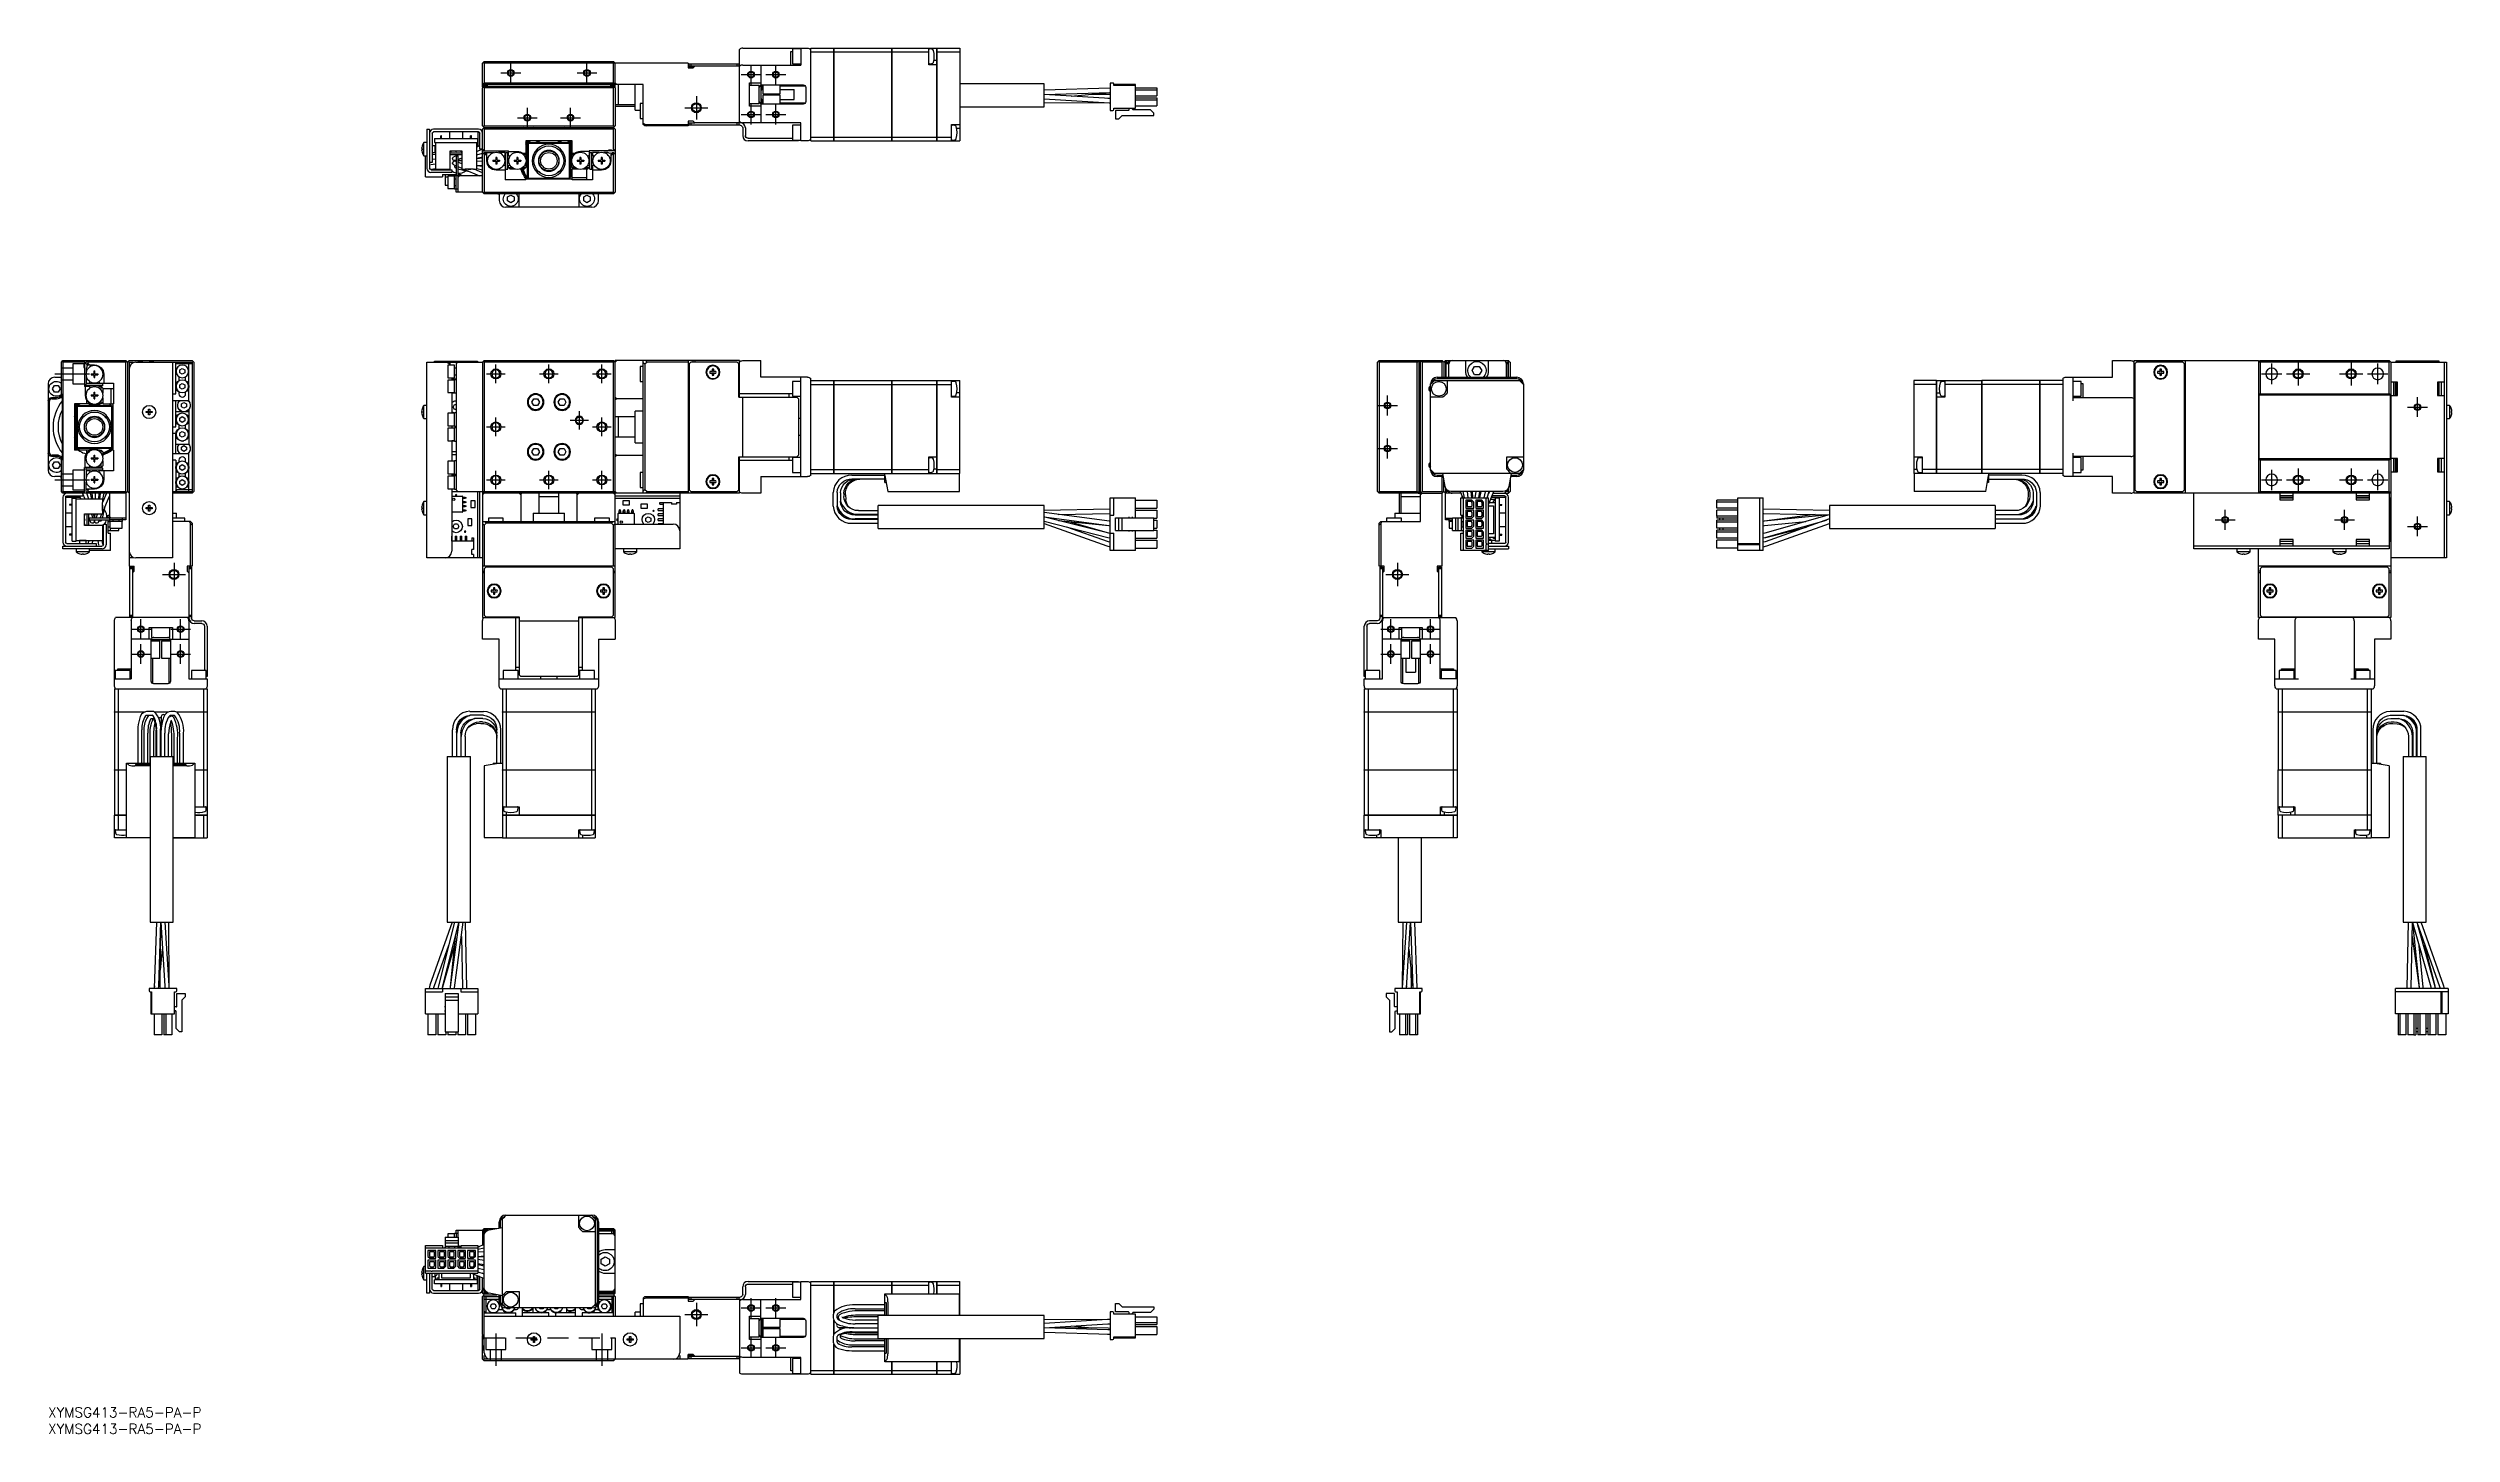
# Model space of a CAD drawing. Extents: x 0 to 725, y -8 to 410.
import ezdxf

# ---------------------------------------------------------------- set-up
doc = ezdxf.new("R2010")
doc.units = 0
doc.header["$LTSCALE"] = 0.5
doc.linetypes.add('CENTER', pattern=[50.8, 31.75, -6.35, 6.35, -6.35])
doc.linetypes.add('DASHED', pattern=[19.05, 12.7, -6.35])
for name, color, linetype in [('MSM_CENTER', 1, 'CENTER'), ('MSM_CONTINUOUS', 7, 'CONTINUOUS'), ('MSM_DASHED', 4, 'DASHED'), ('MSM_NARROW', 5, 'CONTINUOUS'), ('MSM_PART_NUMBER', 7, 'CONTINUOUS')]:
    doc.layers.add(name, color=color, linetype=linetype)
doc.styles.get("Standard").update_dxf_attribs({"font": 'txt.shx', "height": 1, "bigfont": 'bigfont.shx'})

msp = doc.modelspace()

# ---------------------------------------------------------------- texts
at = {"layer": 'MSM_PART_NUMBER'}
for p in [(0, -3), (0, -8)]:
    msp.add_text('XYMSG413-RA5-PA-P', height=3, dxfattribs=at).set_placement(p)

# ---------------------------------------------------------------- linework, layer by layer
at = {"layer": 'MSM_CENTER'}
for p, q in [((136.61, 402.57), (142.61, 402.57)), ((139.61, 399.57), (139.61, 405.57)), ((159.61, 402.57), (165.61, 402.57)), ((162.61, 399.57), (162.61, 405.57)), ((209.11, 402.07), (215.11, 402.07)), ((212.11, 399.07), (212.11, 405.07)), ((216.61, 402.07), (222.61, 402.07)), ((219.61, 399.07), (219.61, 405.07)), ((144.61, 386.07), (144.61, 392.07)), ((157.61, 386.07), (157.61, 392.07)), ((192.11, 392.07), (199.11, 392.07)), ((195.61, 395.57), (195.61, 388.57)), ((212.11, 387.07), (212.11, 393.07)), ((219.61, 387.07), (219.61, 393.07)), ((141.61, 389.07), (147.61, 389.07)), ((154.61, 389.07), (160.61, 389.07)), ((209.11, 390.07), (215.11, 390.07)), ((216.61, 390.07), (222.61, 390.07)), ((135.11, 308.98), (135.11, 314.58)), ((151.11, 308.98), (151.11, 314.58)), ((167.11, 308.98), (167.11, 314.58)), ((670.94, 308.68), (670.94, 314.88)), ((678.94, 315.28), (678.94, 308.28)), ((694.94, 315.28), (694.94, 308.28)), ((702.94, 308.68), (702.94, 314.88)), ((2, 311.78), (12.5, 311.78)), ((132.31, 311.78), (137.91, 311.78)), ((148.31, 311.78), (153.91, 311.78)), ((164.31, 311.78), (169.91, 311.78)), ((404.14, 299.28), (404.14, 305.28)), ((667.84, 311.78), (674.04, 311.78)), ((675.44, 311.78), (682.44, 311.78)), ((691.44, 311.78), (698.44, 311.78)), ((699.84, 311.78), (706.04, 311.78)), ((714.94, 298.78), (714.94, 304.78)), ((135.11, 292.98), (135.11, 298.58)), ((157.51, 297.78), (163.11, 297.78)), ((160.31, 294.98), (160.31, 300.58)), ((167.11, 292.98), (167.11, 298.58)), ((401.14, 302.28), (407.14, 302.28)), ((711.94, 301.78), (717.94, 301.78)), ((132.31, 295.78), (137.91, 295.78)), ((164.31, 295.78), (169.91, 295.78)), ((404.14, 286.28), (404.14, 292.28)), ((401.14, 289.28), (407.14, 289.28)), ((670.94, 276.68), (670.94, 282.88)), ((678.94, 283.28), (678.94, 276.28)), ((694.94, 283.28), (694.94, 276.28)), ((702.94, 276.68), (702.94, 282.88)), ((2, 279.78), (12.5, 279.78)), ((132.31, 279.78), (137.91, 279.78)), ((135.11, 276.98), (135.11, 282.58)), ((148.31, 279.78), (153.91, 279.78)), ((151.11, 276.98), (151.11, 282.58)), ((164.31, 279.78), (169.91, 279.78)), ((167.11, 276.98), (167.11, 282.58)), ((667.84, 279.78), (674.04, 279.78)), ((675.44, 279.78), (682.44, 279.78)), ((691.44, 279.78), (698.44, 279.78)), ((699.84, 279.78), (706.04, 279.78)), ((656.94, 264.78), (656.94, 270.78)), ((692.94, 264.78), (692.94, 270.78)), ((714.94, 262.78), (714.94, 268.78)), ((653.94, 267.78), (659.94, 267.78)), ((689.94, 267.78), (695.94, 267.78)), ((711.94, 265.78), (717.94, 265.78)), ((38, 254.78), (38, 247.78)), ((407.14, 254.78), (407.14, 247.78)), ((34.5, 251.28), (41.5, 251.28)), ((403.64, 251.28), (410.64, 251.28)), ((25, 234.78), (31, 234.78)), ((28, 231.78), (28, 237.78)), ((37, 234.78), (43, 234.78)), ((40, 231.78), (40, 237.78)), ((402.14, 234.78), (408.14, 234.78)), ((405.14, 231.78), (405.14, 237.78)), ((414.14, 234.78), (420.14, 234.78)), ((417.14, 231.78), (417.14, 237.78)), ((25, 227.28), (31, 227.28)), ((28, 224.28), (28, 230.28)), ((37, 227.28), (43, 227.28)), ((40, 224.28), (40, 230.28)), ((402.14, 227.28), (408.14, 227.28)), ((405.14, 224.28), (405.14, 230.28)), ((414.14, 227.28), (420.14, 227.28)), ((417.14, 224.28), (417.14, 230.28)), ((195.61, 31.5), (195.61, 24.5)), ((209.11, 30), (215.11, 30)), ((212.11, 27), (212.11, 33)), ((216.61, 30), (222.61, 30)), ((219.61, 27), (219.61, 33)), ((135.11, 22.3), (135.11, 12.5)), ((167.11, 22.3), (167.11, 12.5)), ((192.11, 28), (199.11, 28)), ((209.11, 18), (215.11, 18)), ((212.11, 15), (212.11, 21)), ((216.61, 18), (222.61, 18)), ((219.61, 15), (219.61, 21))]:
    msp.add_line(p, q, dxfattribs=at)
at = {"layer": 'MSM_CONTINUOUS'}
for p, q in [((208.61, 404.59), (208.61, 409.69)), ((209.61, 410.07), (229.11, 410.07)), ((224.11, 409.02), (224.61, 409.02)), ((224.11, 404.97), (224.11, 409.02)), ((224.61, 409.82), (224.61, 405.32)), ((227.11, 409.82), (224.61, 409.82)), ((227.11, 410.07), (227.11, 404.97)), ((230.11, 382.07), (230.11, 410.07)), ((230.11, 410.07), (237.1, 410.07)), ((230.11, 408.92), (237.1, 408.92)), ((237.1, 382.07), (237.1, 410.07)), ((237.11, 410.06), (237.1, 410.06)), ((237.11, 408.91), (237.1, 408.91)), ((237.11, 410.07), (237.11, 382.07)), ((237.11, 410.07), (254.6, 410.07)), ((237.11, 408.92), (254.6, 408.92)), ((254.6, 382.07), (254.6, 410.07)), ((254.61, 410.06), (254.6, 410.06)), ((254.61, 408.91), (254.6, 408.91)), ((254.61, 410.07), (254.61, 382.07)), ((254.61, 410.07), (268.21, 410.07)), ((254.61, 408.92), (265.71, 408.92)), ((265.71, 405.07), (265.71, 410.07)), ((266.7, 409.74), (265.93, 409.8)), ((268.21, 406.32), (267.28, 406.32)), ((268.21, 382.07), (268.21, 410.07)), ((268.21, 410.06), (268.22, 410.06)), ((268.21, 408.91), (268.22, 408.91)), ((268.22, 410.07), (268.22, 382.07)), ((268.22, 410.07), (275.11, 410.07)), ((268.22, 408.92), (275.11, 408.92)), ((275.11, 410.07), (275.11, 382.07)), ((131.61, 406.07), (131.11, 405.57)), ((131.11, 398.37), (131.11, 405.57)), ((131.11, 399.07), (131.61, 399.57)), ((179.61, 399.07), (131.11, 399.07)), ((131.61, 405.57), (131.36, 405.82)), ((131.61, 406.07), (170.61, 406.07)), ((170.61, 405.57), (131.61, 405.57)), ((131.61, 405.57), (131.61, 399.57)), ((131.61, 399.57), (170.61, 399.57)), ((171.11, 405.57), (170.61, 406.07)), ((170.86, 405.82), (170.61, 405.57)), ((170.61, 399.57), (170.61, 405.57)), ((170.61, 399.57), (171.11, 399.07)), ((193.11, 405.57), (171.11, 405.57)), ((171.11, 398.37), (171.11, 405.57)), ((171.61, 399.07), (171.11, 399.57)), ((172.11, 393.07), (172.11, 399.07)), ((177.11, 391.32), (177.11, 399.07)), ((179.61, 387.07), (179.61, 399.07)), ((193.11, 405.57), (193.11, 404.07)), ((194.86, 404.32), (193.11, 404.32)), ((193.11, 404.07), (194.61, 404.07)), ((193.41, 404.57), (193.41, 405.37)), ((193.41, 405.37), (208.41, 405.37)), ((208.61, 404.57), (193.41, 404.57)), ((193.91, 405.37), (193.91, 404.57)), ((195.11, 404.57), (194.61, 404.07)), ((207.91, 404.57), (207.91, 405.37)), ((208.41, 405.37), (208.41, 404.57)), ((208.61, 387.57), (208.61, 404.57)), ((209.61, 404.97), (227.11, 404.97)), ((211.61, 399.57), (215.11, 399.57)), ((211.61, 392.57), (211.61, 399.57)), ((215.11, 404.97), (215.11, 398.95)), ((215.11, 398.95), (215.21, 398.95)), ((215.13, 398.92), (215.21, 398.95)), ((215.21, 393.2), (215.21, 398.95)), ((215.41, 398.97), (227.81, 398.97)), ((215.71, 398.97), (215.71, 396.32)), ((220.91, 396.32), (220.91, 398.97)), ((224.61, 405.32), (227.11, 405.32)), ((268.21, 405.07), (265.71, 405.07)), ((265.93, 405.34), (266.7, 405.41)), ((300.51, 399.31), (275.11, 399.31)), ((300.51, 392.31), (300.51, 399.31)), ((320.51, 399.54), (320.51, 391.26)), ((321.23, 399.54), (320.51, 399.54)), ((321.53, 398.83), (321.53, 399.24)), ((328.16, 399.08), (321.53, 399.08)), ((328.16, 391.97), (328.16, 399.08)), ((131.11, 398.87), (132.51, 398.87)), ((131.61, 398.57), (131.11, 398.07)), ((131.21, 398.27), (131.11, 398.37)), ((131.11, 386.57), (131.11, 398.07)), ((131.21, 398.17), (131.21, 398.37)), ((131.61, 398.07), (131.36, 398.32)), ((132.21, 398.67), (131.51, 398.67)), ((131.61, 398.57), (170.61, 398.57)), ((170.61, 398.07), (131.61, 398.07)), ((131.61, 398.07), (131.61, 386.57)), ((132.51, 398.87), (132.51, 398.57)), ((171.11, 398.87), (169.71, 398.87)), ((169.71, 398.87), (169.71, 398.57)), ((170.71, 398.67), (170.01, 398.67)), ((171.11, 398.07), (170.61, 398.57)), ((170.86, 398.32), (170.61, 398.07)), ((170.61, 386.57), (170.61, 398.07)), ((171.01, 398.37), (171.01, 398.17)), ((171.11, 398.37), (171.01, 398.27)), ((171.11, 398.07), (171.11, 386.57)), ((171.11, 393.07), (177.11, 393.07)), ((171.11, 392.57), (177.11, 392.57)), ((178.61, 393.32), (178.61, 388.82)), ((179.61, 393.32), (178.61, 393.32)), ((214.61, 398.82), (211.61, 398.82)), ((211.61, 393.32), (214.61, 393.32)), ((215.11, 392.57), (211.61, 392.57)), ((214.61, 393.32), (214.61, 398.82)), ((215.11, 393.2), (215.11, 387.57)), ((215.11, 393.2), (215.21, 393.2)), ((215.21, 393.2), (215.12, 393.23)), ((215.41, 398.57), (215.21, 398.37)), ((215.21, 397.21), (215.41, 397.57)), ((215.41, 394.57), (215.21, 394.94)), ((215.21, 393.77), (215.41, 393.57)), ((215.41, 398.57), (215.41, 397.57)), ((215.71, 398.57), (215.41, 398.57)), ((215.41, 397.57), (215.71, 397.57)), ((215.41, 394.57), (215.41, 393.57)), ((215.41, 394.57), (215.71, 394.57)), ((215.41, 393.57), (215.71, 393.57)), ((227.81, 393.17), (215.41, 393.17)), ((215.71, 396.32), (220.91, 396.32)), ((215.71, 395.82), (215.71, 393.17)), ((220.91, 395.82), (215.71, 395.82)), ((228.51, 398.57), (220.91, 398.57)), ((220.91, 397.57), (225.11, 397.57)), ((220.91, 393.17), (220.91, 395.82)), ((220.91, 394.57), (225.11, 394.57)), ((220.91, 393.57), (228.51, 393.57)), ((225.11, 394.57), (225.11, 397.57)), ((228.61, 398.17), (228.61, 393.97)), ((275.11, 392.31), (300.51, 392.31)), ((320.4, 398.02), (300.51, 397.37)), ((300.51, 396.07), (320.44, 396.72)), ((300.51, 394.77), (320.31, 393.53)), ((300.51, 393.68), (320.18, 393.52)), ((320.39, 394.83), (300.53, 396.07)), ((308.67, 395.56), (320.23, 396.69)), ((314.99, 396.18), (319.85, 396.22)), ((320.51, 394.83), (319.73, 394.87)), ((319.85, 396.22), (320.51, 396.22)), ((320.18, 393.52), (320.51, 393.52)), ((320.23, 396.69), (320.51, 396.71)), ((320.31, 393.53), (320.51, 393.52)), ((320.51, 394.82), (320.39, 394.83)), ((320.51, 398.02), (320.4, 398.02)), ((320.44, 396.72), (320.51, 396.72)), ((328.16, 398.83), (321.53, 398.83)), ((321.53, 391.97), (328.16, 391.97)), ((321.53, 391.56), (321.53, 391.97)), ((326.06, 391.97), (326.06, 391.37)), ((327.21, 391.69), (327.21, 391.97)), ((328.16, 398.1), (334.51, 398.1)), ((328.16, 397.5), (334.51, 397.5)), ((328.16, 395.7), (334.51, 395.7)), ((328.16, 395.1), (334.51, 395.1)), ((328.16, 394.5), (334.51, 394.5)), ((328.16, 392.7), (334.51, 392.7)), ((334.51, 398.1), (334.51, 395.7)), ((334.51, 395.1), (334.51, 392.7)), ((114.31, 385.57), (115.11, 385.57)), ((114.31, 385.57), (114.31, 373.77)), ((115.11, 385.57), (115.11, 373.87)), ((129.91, 385.57), (116.31, 385.57)), ((129.91, 384.77), (116.31, 384.77)), ((121.11, 384.77), (121.11, 382.77)), ((125.11, 382.77), (125.11, 384.77)), ((129.81, 380.57), (129.81, 384.57)), ((130.26, 384.57), (129.81, 384.57)), ((131.11, 386.57), (131.61, 386.07)), ((131.61, 386.07), (131.11, 385.57)), ((131.11, 366.57), (131.11, 385.57)), ((131.36, 386.32), (131.61, 386.57)), ((131.61, 385.57), (131.36, 385.82)), ((131.61, 386.57), (170.61, 386.57)), ((131.61, 386.07), (170.61, 386.07)), ((131.61, 385.57), (131.61, 379.07)), ((170.61, 385.57), (131.61, 385.57)), ((141.11, 386.07), (141.46, 385.72)), ((141.46, 385.72), (160.76, 385.72)), ((160.76, 385.72), (161.11, 386.07)), ((170.61, 386.57), (170.86, 386.32)), ((170.61, 386.07), (171.11, 386.57)), ((170.61, 386.07), (171.11, 385.57)), ((170.86, 385.82), (170.61, 385.57)), ((170.61, 379.07), (170.61, 385.57)), ((171.11, 385.57), (171.11, 366.57)), ((177.11, 391.32), (178.61, 391.32)), ((178.61, 388.82), (179.61, 388.82)), ((179.61, 387.38), (180.23, 387.07)), ((180.11, 386.57), (179.61, 387.07)), ((193.11, 386.57), (180.11, 386.57)), ((180.23, 387.07), (193.11, 387.07)), ((180.23, 387.07), (180.73, 386.57)), ((194.61, 388.07), (193.11, 388.07)), ((193.11, 388.07), (193.11, 386.57)), ((193.41, 386.77), (193.41, 387.57)), ((193.41, 387.57), (195.11, 387.57)), ((208.81, 386.77), (193.41, 386.77)), ((193.91, 387.57), (193.91, 386.77)), ((194.61, 388.07), (195.11, 387.57)), ((208.81, 387.57), (195.11, 387.57)), ((207.91, 386.77), (207.91, 387.57)), ((208.41, 387.57), (208.41, 386.77)), ((227.11, 387.57), (209.61, 387.57)), ((209.61, 385.97), (209.61, 383.67)), ((210.41, 385.97), (210.41, 383.67)), ((224.61, 386.82), (224.61, 382.32)), ((227.11, 386.82), (224.61, 386.82)), ((227.11, 382.07), (227.11, 387.57)), ((272.61, 387.07), (275.11, 387.07)), ((272.61, 382.07), (272.61, 387.07)), ((273.59, 386.74), (272.82, 386.8)), ((275.11, 385.82), (274.17, 385.82)), ((320.51, 391.26), (321.23, 391.26)), ((325.91, 391.22), (322.06, 391.22)), ((322.06, 391.22), (322.06, 388.69)), ((322.06, 388.69), (323.06, 388.69)), ((323.06, 388.69), (324.08, 389.71)), ((324.08, 389.71), (333.62, 389.71)), ((332.62, 391.41), (327.49, 391.41)), ((333.62, 390.41), (332.62, 391.41)), ((333.62, 389.71), (333.62, 390.41)), ((112.72, 379.75), (112.85, 379.75)), ((112.85, 379.39), (112.72, 379.39)), ((112.84, 380.46), (112.85, 380.46)), ((112.85, 378.69), (112.84, 378.68)), ((112.85, 379.75), (112.85, 379.39)), ((113.42, 377.57), (113.42, 381.57)), ((114.31, 381.57), (113.42, 381.57)), ((113.42, 377.57), (114.31, 377.57)), ((113.86, 371.26), (113.86, 377.57)), ((115.91, 384.37), (115.91, 375.57)), ((116.81, 380.57), (115.91, 380.57)), ((115.91, 378.57), (116.81, 378.57)), ((116.86, 377.91), (115.91, 377.99)), ((116.61, 382.77), (116.61, 381.57)), ((116.61, 382.77), (129.61, 382.77)), ((116.61, 381.57), (129.61, 381.57)), ((116.81, 378.57), (116.81, 380.57)), ((116.86, 380.52), (116.81, 380.57)), ((116.81, 378.57), (116.86, 378.62)), ((116.86, 381.57), (116.86, 373.57)), ((118.49, 382.77), (118.49, 383.57)), ((118.74, 383.57), (118.49, 383.57)), ((118.74, 382.77), (118.74, 383.57)), ((121.36, 379.07), (124.86, 379.07)), ((121.36, 373.57), (121.36, 379.07)), ((124.86, 378.37), (121.36, 378.37)), ((124.86, 377.87), (121.36, 377.87)), ((123.84, 377.87), (122.43, 377.27)), ((123.11, 377.57), (123.61, 377.57)), ((123.11, 377.57), (123.11, 371.57)), ((123.61, 377.57), (123.61, 366.57)), ((124.86, 379.07), (124.86, 373.57)), ((127.49, 382.77), (127.49, 383.57)), ((127.74, 383.57), (127.49, 383.57)), ((127.74, 382.77), (127.74, 383.57)), ((129.36, 373.57), (129.36, 381.57)), ((130.19, 380.57), (129.36, 380.22)), ((129.36, 378.92), (130.91, 379.57)), ((129.36, 377.83), (131.11, 378.39)), ((129.36, 376.9), (131.11, 377.23)), ((129.61, 382.77), (129.61, 381.57)), ((129.81, 380.57), (130.31, 380.57)), ((130.31, 379.57), (130.31, 384.37)), ((131.11, 379.57), (130.31, 379.57)), ((131.11, 379.57), (131.61, 379.07)), ((131.11, 379.07), (138.91, 379.07)), ((131.61, 378.57), (131.11, 378.07)), ((131.61, 378.07), (131.36, 378.32)), ((131.61, 378.57), (134.5, 378.57)), ((131.91, 378.07), (131.61, 378.07)), ((131.61, 378.07), (131.61, 366.57)), ((132.41, 378.43), (131.91, 378.07)), ((131.91, 378.07), (132.41, 377.57)), ((132.41, 376.07), (132.41, 378.57)), ((137.91, 378.57), (135.93, 378.57)), ((137.65, 377.47), (137.91, 377.62)), ((137.91, 377.62), (137.91, 378.57)), ((138.11, 378.57), (138.71, 378.57)), ((138.11, 373.57), (138.11, 378.57)), ((138.71, 373.57), (138.71, 378.57)), ((138.91, 377.62), (138.91, 379.07)), ((138.91, 378.87), (141.61, 378.87)), ((138.91, 377.62), (139.14, 377.49)), ((143.21, 378.37), (144.11, 378.37)), ((144.11, 377.87), (143.76, 377.87)), ((158.11, 382.07), (144.11, 382.07)), ((144.11, 382.07), (144.11, 376.79)), ((144.61, 380.77), (144.91, 381.07)), ((144.61, 371.37), (144.61, 380.77)), ((145.11, 381.27), (144.91, 381.07)), ((144.91, 381.07), (144.91, 371.07)), ((145.11, 381.27), (145.41, 381.57)), ((157.11, 381.27), (145.11, 381.27)), ((145.41, 381.57), (156.81, 381.57)), ((148.25, 377.38), (148.31, 377.45)), ((148.31, 377.52), (148.31, 377.45)), ((150.05, 379.04), (150.05, 379.04)), ((156.81, 381.57), (157.11, 381.27)), ((157.31, 381.07), (157.11, 381.27)), ((157.31, 371.07), (157.31, 381.07)), ((157.31, 381.07), (157.61, 380.77)), ((157.61, 380.77), (157.61, 371.37)), ((158.11, 376.79), (158.11, 382.07)), ((158.11, 378.37), (159.02, 378.37)), ((158.47, 377.87), (158.11, 377.87)), ((163.31, 378.87), (160.61, 378.87)), ((163.31, 377.62), (163.09, 377.49)), ((171.11, 379.07), (163.31, 379.07)), ((163.31, 379.07), (163.31, 377.62)), ((163.51, 378.57), (164.11, 378.57)), ((163.51, 373.57), (163.51, 378.57)), ((164.11, 373.57), (164.11, 378.57)), ((166.3, 378.57), (164.31, 378.57)), ((164.31, 378.57), (164.31, 377.62)), ((164.31, 377.62), (164.57, 377.47)), ((168.85, 378.57), (167.73, 378.57)), ((169.81, 378.37), (169.81, 376.07)), ((169.81, 377.57), (170.31, 378.07)), ((170.31, 378.07), (169.87, 378.39)), ((170.18, 378.57), (170.61, 378.57)), ((170.61, 378.07), (170.31, 378.07)), ((170.61, 379.07), (171.11, 379.57)), ((170.61, 378.57), (171.11, 378.07)), ((170.86, 378.32), (170.61, 378.07)), ((170.61, 366.57), (170.61, 378.07)), ((211.21, 382.87), (224.61, 382.87)), ((226.41, 382.07), (211.21, 382.07)), ((224.61, 382.32), (227.11, 382.32)), ((225.91, 382.07), (225.91, 382.32)), ((226.41, 382.32), (226.41, 382.07)), ((229.11, 382.07), (227.11, 382.07)), ((230.11, 383.23), (237.1, 383.23)), ((230.11, 382.07), (237.1, 382.07)), ((237.11, 383.23), (237.1, 383.23)), ((237.11, 382.08), (237.1, 382.08)), ((237.11, 383.23), (254.6, 383.23)), ((237.11, 382.07), (254.6, 382.07)), ((254.61, 383.23), (254.6, 383.23)), ((254.61, 382.08), (254.6, 382.08)), ((254.61, 383.23), (268.21, 383.23)), ((254.61, 382.07), (268.21, 382.07)), ((268.21, 383.23), (268.22, 383.23)), ((268.21, 382.08), (268.22, 382.08)), ((268.22, 383.23), (272.61, 383.23)), ((268.22, 382.07), (275.11, 382.07)), ((272.82, 382.34), (273.59, 382.41)), ((113.86, 371.26), (119.06, 371.26)), ((115.91, 375.57), (115.11, 375.57)), ((116.86, 375.06), (115.45, 374.81)), ((121.81, 372.57), (115.51, 372.57)), ((115.61, 373.37), (121.81, 373.37)), ((115.68, 373.53), (116.86, 373.74)), ((115.91, 376.69), (116.86, 376.6)), ((116.86, 373.57), (121.36, 373.57)), ((118.28, 373.52), (119.96, 373.57)), ((119.06, 371.97), (123.11, 371.97)), ((119.06, 371.97), (119.06, 371.26)), ((119.86, 371.72), (119.86, 368.69)), ((119.86, 371.22), (120.61, 371.22)), ((120.61, 371.47), (120.61, 367.67)), ((122.61, 371.47), (120.61, 371.47)), ((120.97, 371.97), (120.97, 371.47)), ((121.81, 373.37), (121.81, 372.57)), ((122.43, 374.87), (123.11, 374.58)), ((122.61, 367.57), (122.61, 371.57)), ((131.11, 371.57), (122.61, 371.57)), ((123.11, 370.57), (122.61, 370.57)), ((122.62, 371.97), (122.62, 371.57)), ((122.9, 376.17), (123.11, 376.26)), ((123.11, 375.88), (122.9, 375.97)), ((123.11, 367.57), (123.11, 371.57)), ((123.61, 376.47), (124.86, 377.01)), ((124.86, 375.14), (123.61, 375.67)), ((123.61, 374.37), (124.86, 373.84)), ((123.61, 373.65), (127.09, 372.89)), ((123.61, 371.97), (124.52, 371.97)), ((123.61, 371.07), (124.11, 371.57)), ((123.72, 371.72), (123.72, 371.57)), ((124.86, 376), (123.98, 376.02)), ((124.15, 376.15), (124.86, 376.38)), ((124.52, 371.97), (124.52, 371.57)), ((124.86, 373.57), (125.86, 373.57)), ((125.48, 373.57), (130.19, 371.57)), ((125.86, 373.67), (128.36, 373.67)), ((125.86, 373.57), (125.86, 373.67)), ((126.66, 373.67), (126.66, 373.57)), ((126.66, 373.57), (127.56, 373.57)), ((127.04, 373.67), (127.04, 373.57)), ((127.19, 373.67), (127.19, 373.57)), ((127.56, 373.67), (127.56, 373.57)), ((128.36, 373.57), (128.36, 373.67)), ((128.36, 373.57), (129.36, 373.57)), ((131.11, 372.48), (128.55, 373.57)), ((131.11, 376.88), (129.36, 376.62)), ((131.11, 375.87), (129.36, 375.91)), ((129.36, 374.71), (131.11, 374.67)), ((131.11, 374.38), (129.36, 374.53)), ((131.11, 373.24), (129.36, 373.62)), ((129.71, 376.96), (129.71, 376.67)), ((129.71, 374.7), (129.71, 374.5)), ((129.71, 371.78), (129.71, 371.57)), ((134.21, 376.22), (135.01, 376.22)), ((134.21, 376.22), (134.21, 375.93)), ((134.21, 375.93), (135.01, 375.93)), ((134.74, 376.22), (134.74, 375.93)), ((135.36, 377.07), (135.07, 377.07)), ((135.07, 377.07), (135.07, 376.28)), ((135.07, 376.54), (135.36, 376.54)), ((135.07, 375.87), (135.07, 375.07)), ((135.07, 375.6), (135.36, 375.6)), ((135.36, 375.07), (135.07, 375.07)), ((137.91, 373.27), (135.21, 373.27)), ((135.36, 377.07), (135.36, 376.28)), ((135.36, 375.87), (135.36, 375.07)), ((135.42, 376.22), (136.21, 376.22)), ((135.42, 375.93), (136.21, 375.93)), ((135.68, 375.93), (135.68, 376.22)), ((136.21, 376.22), (136.21, 375.93)), ((137.91, 374.52), (137.65, 374.67)), ((137.91, 374.52), (137.91, 370.37)), ((144.11, 370.37), (137.91, 370.37)), ((138.11, 373.57), (138.71, 373.57)), ((139.21, 374.69), (138.91, 374.52)), ((138.91, 374.07), (138.91, 374.52)), ((138.91, 374.07), (139.95, 374.07)), ((139.41, 373.57), (138.91, 374.07)), ((140.9, 373.57), (139.41, 373.57)), ((140.61, 376.22), (141.41, 376.22)), ((140.61, 376.22), (140.61, 375.93)), ((140.61, 375.93), (141.41, 375.93)), ((141.14, 376.22), (141.14, 375.93)), ((141.76, 377.07), (141.47, 377.07)), ((141.47, 377.07), (141.47, 376.28)), ((141.47, 376.54), (141.76, 376.54)), ((141.47, 375.87), (141.47, 375.07)), ((141.47, 375.6), (141.76, 375.6)), ((141.76, 375.07), (141.47, 375.07)), ((141.76, 377.07), (141.76, 376.28)), ((141.76, 375.87), (141.76, 375.07)), ((141.82, 376.22), (142.61, 376.22)), ((141.82, 375.93), (142.61, 375.93)), ((142.08, 375.93), (142.08, 376.22)), ((143.61, 373.57), (142.33, 373.57)), ((142.61, 376.22), (142.61, 375.93)), ((143.28, 374.07), (144.11, 374.07)), ((144.11, 374.07), (143.61, 373.57)), ((144.11, 375.36), (144.11, 374.07)), ((144.11, 370.37), (144.11, 370.57)), ((158.11, 370.57), (144.11, 370.57)), ((145.41, 370.57), (144.61, 371.37)), ((145.11, 370.87), (157.11, 370.87)), ((147.95, 372.87), (148.14, 372.87)), ((148.36, 372.65), (148.14, 372.87)), ((148.36, 372.65), (148.2, 372.65)), ((148.31, 374.7), (148.25, 374.76)), ((148.31, 374.7), (148.31, 374.63)), ((148.36, 372.51), (148.36, 372.65)), ((148.36, 372.51), (148.36, 372.51)), ((150.05, 373.11), (150.05, 373.11)), ((154.09, 372.87), (153.86, 372.65)), ((154.03, 372.65), (153.86, 372.65)), ((153.86, 372.65), (153.86, 372.51)), ((153.86, 372.51), (153.86, 372.51)), ((154.09, 372.87), (154.28, 372.87)), ((157.61, 371.37), (156.81, 370.57)), ((159.9, 373.57), (158.06, 373.57)), ((158.06, 373.57), (158.06, 370.57)), ((158.06, 371.07), (162.56, 371.07)), ((158.11, 374.07), (158.11, 375.36)), ((158.61, 373.57), (158.11, 374.07)), ((158.11, 374.07), (158.95, 374.07)), ((158.11, 370.37), (158.11, 370.57)), ((164.31, 370.37), (158.11, 370.37)), ((159.61, 376.22), (160.41, 376.22)), ((159.61, 376.22), (159.61, 375.93)), ((159.61, 375.93), (160.41, 375.93)), ((160.14, 376.22), (160.14, 375.93)), ((160.76, 377.07), (160.47, 377.07)), ((160.47, 377.07), (160.47, 376.28)), ((160.47, 376.54), (160.76, 376.54)), ((160.47, 375.87), (160.47, 375.07)), ((160.47, 375.6), (160.76, 375.6)), ((160.76, 375.07), (160.47, 375.07)), ((160.76, 377.07), (160.76, 376.28)), ((160.76, 375.87), (160.76, 375.07)), ((160.82, 376.22), (161.61, 376.22)), ((160.82, 375.93), (161.61, 375.93)), ((161.08, 375.93), (161.08, 376.22)), ((162.81, 373.57), (161.33, 373.57)), ((161.61, 376.22), (161.61, 375.93)), ((162.28, 374.07), (163.31, 374.07)), ((162.56, 370.37), (162.56, 373.57)), ((163.31, 374.07), (162.81, 373.57)), ((163.02, 374.69), (163.31, 374.52)), ((163.31, 374.52), (163.31, 374.07)), ((163.51, 373.57), (164.11, 373.57)), ((164.57, 374.67), (164.31, 374.52)), ((164.31, 374.52), (164.31, 370.37)), ((167.01, 373.27), (164.31, 373.27)), ((166.01, 376.22), (166.81, 376.22)), ((166.01, 376.22), (166.01, 375.93)), ((166.01, 375.93), (166.81, 375.93)), ((166.54, 376.22), (166.54, 375.93)), ((167.16, 377.07), (166.87, 377.07)), ((166.87, 377.07), (166.87, 376.28)), ((166.87, 376.54), (167.16, 376.54)), ((166.87, 375.87), (166.87, 375.07)), ((166.87, 375.6), (167.16, 375.6)), ((167.16, 375.07), (166.87, 375.07)), ((167.16, 377.07), (167.16, 376.28)), ((167.16, 375.87), (167.16, 375.07)), ((167.22, 376.22), (168.01, 376.22)), ((167.22, 375.93), (168.01, 375.93)), ((167.48, 375.93), (167.48, 376.22)), ((168.01, 376.22), (168.01, 375.93)), ((119.86, 368.69), (120.61, 368.69)), ((120.61, 367.67), (122.61, 367.67)), ((122.61, 368.57), (123.11, 368.57)), ((122.61, 367.57), (123.61, 367.57)), ((123.11, 366.57), (123.11, 367.57)), ((131.11, 366.57), (123.11, 366.57)), ((131.11, 366.57), (131.61, 366.07)), ((131.36, 366.32), (131.61, 366.57)), ((131.61, 366.57), (170.61, 366.57)), ((170.61, 366.07), (131.61, 366.07)), ((136.11, 365.95), (135.41, 366.07)), ((136.11, 366.07), (136.11, 364.07)), ((138.61, 365.15), (139.61, 365.73)), ((138.61, 364), (138.61, 365.15)), ((139.61, 363.42), (138.61, 364)), ((139.61, 365.73), (140.61, 365.15)), ((140.61, 364), (139.61, 363.42)), ((140.61, 365.15), (140.61, 364)), ((142.11, 362.07), (142.11, 366.07)), ((160.11, 366.07), (160.11, 362.07)), ((161.61, 365.15), (162.61, 365.73)), ((161.61, 364), (161.61, 365.15)), ((162.61, 363.42), (161.61, 364)), ((162.61, 365.73), (163.61, 365.15)), ((163.61, 364), (162.61, 363.42)), ((163.61, 365.15), (163.61, 364)), ((166.11, 364.07), (166.11, 366.07)), ((171.11, 366.57), (170.61, 366.07)), ((170.61, 366.57), (170.86, 366.32)), ((142.11, 362.07), (138.11, 362.07)), ((160.11, 362.07), (142.11, 362.07)), ((164.11, 362.07), (160.11, 362.07)), ((4, 315.28), (4.5, 315.78)), ((4, 305.78), (4, 315.28)), ((4.25, 315.53), (4.5, 315.28)), ((4.5, 315.78), (23.5, 315.78)), ((4.5, 315.28), (4.5, 276.28)), ((11, 315.28), (4.5, 315.28)), ((11, 315.28), (10.5, 315.78)), ((11, 315.78), (11, 307.98)), ((11.5, 315.28), (12, 315.78)), ((11.5, 314.84), (11.5, 315.28)), ((11.5, 313.52), (11.5, 312.39)), ((12, 314.98), (11.69, 314.53)), ((11.7, 314.48), (14, 314.48)), ((11.75, 315.53), (12, 315.28)), ((12, 315.28), (12, 314.98)), ((23.5, 315.28), (12, 315.28)), ((12.5, 314.48), (12, 314.98)), ((13.86, 312.68), (14.15, 312.68)), ((13.86, 311.89), (13.86, 312.68)), ((14.15, 312.15), (13.86, 312.15)), ((14.15, 311.89), (14.15, 312.68)), ((24, 315.28), (23.5, 315.78)), ((23.5, 315.28), (23.75, 315.53)), ((23.5, 276.28), (23.5, 315.28)), ((24.5, 315.78), (24, 315.28)), ((24, 315.28), (24, 276.28)), ((24.25, 315.53), (24.5, 315.28)), ((24.5, 315.78), (31.7, 315.78)), ((24.5, 315.28), (25.7, 315.28)), ((24.5, 315.28), (24.5, 253.78)), ((26.5, 315.28), (43.5, 315.28)), ((27.3, 315.58), (28.5, 315.58)), ((27.3, 315.28), (27.3, 315.58)), ((28.5, 315.28), (28.5, 315.58)), ((30.5, 315.28), (31, 315.78)), ((31, 315.78), (31, 315.28)), ((31.2, 315.78), (31.2, 315.28)), ((31.4, 315.38), (31.4, 315.28)), ((32, 315.78), (31.5, 315.28)), ((31.7, 315.78), (31.8, 315.68)), ((31.7, 315.68), (31.9, 315.68)), ((31.75, 315.53), (32, 315.28)), ((32, 315.78), (43.5, 315.78)), ((37.5, 315.28), (37.5, 256.28)), ((38.5, 305.78), (38.5, 315.28)), ((38.5, 314.78), (39, 315.28)), ((43.5, 314.78), (38.5, 314.78)), ((39.75, 312.96), (40.5, 313.4)), ((39.75, 312.1), (39.75, 312.96)), ((40.5, 311.66), (39.75, 312.1)), ((40.5, 313.4), (41.25, 312.96)), ((41.25, 312.1), (40.5, 311.66)), ((41.25, 312.96), (41.25, 312.1)), ((42.5, 303.6), (42.5, 315.28)), ((44, 315.28), (43.5, 315.78)), ((43.5, 315.28), (43.75, 315.53)), ((43.5, 315.28), (43.5, 276.28)), ((44, 315.28), (44, 276.28)), ((114.31, 256.28), (114.31, 315.28)), ((114.31, 315.28), (131.11, 315.28)), ((116.61, 315.58), (129.61, 315.58)), ((116.61, 315.28), (116.61, 315.58)), ((120.61, 314.43), (120.61, 310.63)), ((122.61, 314.43), (120.61, 314.43)), ((121.36, 314.54), (121.36, 315.28)), ((122.61, 310.63), (122.61, 314.43)), ((123.11, 313.53), (122.61, 313.53)), ((123.61, 315.28), (123.11, 314.78)), ((123.11, 314.78), (123.11, 276.78)), ((129.61, 315.58), (129.61, 315.28)), ((131.11, 315.28), (131.61, 315.78)), ((131.11, 315.28), (131.11, 238.28)), ((131.61, 315.28), (131.36, 315.53)), ((131.61, 315.78), (170.61, 315.78)), ((131.61, 315.28), (131.61, 276.28)), ((170.61, 315.28), (131.61, 315.28)), ((170.61, 315.78), (171.11, 315.28)), ((170.86, 315.53), (170.61, 315.28)), ((170.61, 276.28), (170.61, 315.28)), ((171.11, 238.28), (171.11, 315.78)), ((171.11, 315.28), (171.61, 315.78)), ((208.61, 315.78), (171.11, 315.78)), ((178.61, 314.03), (178.61, 309.53)), ((179.61, 314.03), (178.61, 314.03)), ((179.61, 275.78), (179.61, 315.78)), ((180.11, 314.67), (179.61, 315.17)), ((180.73, 315.28), (180.11, 314.67)), ((180.11, 314.67), (180.11, 276.89)), ((180.23, 315.78), (180.73, 315.28)), ((193.11, 315.28), (180.73, 315.28)), ((193.11, 315.78), (193.11, 275.78)), ((193.91, 315.28), (193.41, 314.78)), ((193.41, 314.78), (193.41, 276.78)), ((207.91, 315.28), (193.91, 315.28)), ((194.61, 315.28), (194.61, 315.78)), ((195.11, 315.78), (195.11, 315.28)), ((200.37, 312.52), (199.7, 312.52)), ((199.7, 312.04), (200.37, 312.04)), ((200.37, 313.2), (200.37, 312.52)), ((200.37, 312.04), (200.37, 311.36)), ((200.85, 312.52), (200.85, 313.2)), ((201.53, 312.52), (200.85, 312.52)), ((200.85, 311.36), (200.85, 312.04)), ((200.85, 312.04), (201.53, 312.04)), ((208.41, 314.78), (207.91, 315.28)), ((208.41, 304.78), (208.41, 314.78)), ((208.61, 304.78), (208.61, 315.78)), ((209.61, 315.78), (215.11, 315.78)), ((215.11, 310.78), (215.11, 315.78)), ((401.64, 315.78), (401.14, 315.28)), ((401.14, 276.28), (401.14, 315.28)), ((401.39, 315.53), (401.64, 315.28)), ((401.64, 315.78), (413.14, 315.78)), ((401.64, 315.28), (401.64, 276.28)), ((413.14, 315.28), (401.64, 315.28)), ((413.64, 315.28), (413.14, 315.78)), ((413.14, 315.28), (413.39, 315.53)), ((413.14, 276.28), (413.14, 315.28)), ((413.24, 315.68), (413.44, 315.68)), ((413.34, 315.68), (413.44, 315.78)), ((413.44, 315.78), (420.64, 315.78)), ((413.64, 315.28), (413.64, 276.28)), ((413.94, 314.38), (413.64, 314.38)), ((413.74, 314.68), (413.74, 315.38)), ((413.94, 315.78), (413.94, 314.38)), ((414.14, 267.28), (414.14, 315.78)), ((414.14, 315.78), (414.64, 315.28)), ((414.64, 315.28), (414.64, 276.28)), ((420.64, 315.28), (414.64, 315.28)), ((421.14, 315.28), (420.64, 315.78)), ((420.64, 315.28), (420.89, 315.53)), ((420.64, 310.78), (420.64, 315.28)), ((421.14, 315.28), (421.64, 315.78)), ((421.14, 315.28), (421.14, 310.78)), ((421.39, 315.53), (421.64, 315.28)), ((422.14, 315.78), (421.64, 315.28)), ((421.64, 315.78), (440.64, 315.78)), ((421.64, 315.28), (421.64, 310.78)), ((421.84, 315.28), (422.64, 315.28)), ((421.84, 310.78), (421.84, 315.28)), ((422.64, 314.78), (421.84, 314.78)), ((422.64, 314.78), (422.64, 315.78)), ((422.64, 310.78), (422.64, 314.78)), ((427.64, 315.78), (427.64, 312.78)), ((429.69, 312.78), (430.42, 314.03)), ((430.42, 311.53), (429.69, 312.78)), ((430.42, 314.03), (431.86, 314.03)), ((431.86, 314.03), (432.58, 312.78)), ((432.58, 312.78), (431.86, 311.53)), ((434.64, 312.78), (434.64, 315.78)), ((439.64, 315.58), (439.64, 315.78)), ((439.9, 315.28), (440.44, 315.28)), ((440.44, 314.78), (440.04, 314.78)), ((440.04, 310.78), (440.04, 314.78)), ((440.44, 315.28), (440.44, 310.78)), ((440.64, 310.78), (440.64, 315.78)), ((440.89, 315.53), (440.64, 315.78)), ((440.64, 315.28), (440.89, 315.53)), ((440.89, 315.53), (441.14, 315.28)), ((441.14, 315.28), (441.14, 310.78)), ((622.94, 310.78), (622.94, 315.78)), ((622.94, 315.78), (628.44, 315.78)), ((629.44, 315.78), (666.94, 315.78)), ((629.44, 275.78), (629.44, 315.78)), ((630.14, 315.28), (629.64, 314.78)), ((629.64, 314.78), (629.64, 276.78)), ((644.14, 315.28), (630.14, 315.28)), ((637.2, 312.52), (636.52, 312.52)), ((636.52, 312.04), (637.2, 312.04)), ((637.2, 313.2), (637.2, 312.52)), ((637.2, 312.04), (637.2, 311.36)), ((637.68, 312.52), (637.68, 313.2)), ((638.36, 312.52), (637.68, 312.52)), ((637.68, 312.04), (638.36, 312.04)), ((637.68, 311.36), (637.68, 312.04)), ((642.94, 315.28), (642.94, 315.78)), ((643.44, 315.28), (643.44, 315.78)), ((644.64, 314.78), (644.14, 315.28)), ((644.64, 276.78), (644.64, 314.78)), ((644.94, 275.78), (644.94, 315.78)), ((666.94, 315.78), (666.94, 275.78)), ((666.94, 315.28), (667.19, 315.53)), ((667.19, 315.53), (667.44, 315.78)), ((667.19, 315.53), (667.44, 315.28)), ((667.44, 315.78), (706.44, 315.78)), ((667.44, 315.28), (667.44, 305.78)), ((706.44, 315.28), (667.44, 315.28)), ((670.74, 313.52), (671.14, 313.52)), ((702.74, 313.52), (703.14, 313.52)), ((706.44, 315.78), (706.94, 315.28)), ((706.44, 315.28), (706.69, 315.53)), ((706.44, 305.78), (706.44, 315.28)), ((706.94, 315.28), (723.74, 315.28)), ((706.94, 315.28), (706.94, 238.28)), ((708.44, 315.58), (708.44, 315.28)), ((721.44, 315.58), (708.44, 315.58)), ((721.44, 315.28), (721.44, 315.58)), ((722.94, 315.28), (722.94, 256.28)), ((723.74, 315.28), (723.74, 256.28)), ((0, 308.78), (0, 282.78)), ((1, 304.68), (2.5, 304.68)), ((1.35, 307.28), (1.92, 308.28)), ((1.92, 306.28), (1.35, 307.28)), ((1.92, 308.28), (3.08, 308.28)), ((3.08, 306.28), (1.92, 306.28)), ((2, 310.78), (4, 310.78)), ((3.08, 308.28), (3.65, 307.28)), ((3.65, 307.28), (3.08, 306.28)), ((4.35, 305.43), (4, 305.78)), ((4.35, 286.13), (4.35, 305.43)), ((12.45, 307.98), (11, 307.98)), ((11.2, 307.98), (11.2, 305.28)), ((11.5, 310.97), (11.5, 308.98)), ((11.5, 308.98), (12.45, 308.98)), ((11.5, 308.18), (11.5, 308.78)), ((16.5, 308.78), (11.5, 308.78)), ((16.5, 308.18), (11.5, 308.18)), ((12.45, 308.98), (12.6, 309.24)), ((12.45, 307.98), (12.58, 307.76)), ((13, 311.83), (13.8, 311.83)), ((13, 311.83), (13, 311.54)), ((13, 311.54), (13.8, 311.54)), ((13, 305.43), (13.8, 305.43)), ((13, 305.43), (13, 305.14)), ((13, 305.14), (13.8, 305.14)), ((13.53, 311.54), (13.53, 311.83)), ((13.53, 305.14), (13.53, 305.43)), ((13.86, 310.68), (13.86, 311.48)), ((13.86, 311.21), (14.15, 311.21)), ((13.86, 310.68), (14.15, 310.68)), ((13.86, 306.28), (14.15, 306.28)), ((13.86, 305.49), (13.86, 306.28)), ((14.15, 305.75), (13.86, 305.75)), ((13.86, 304.28), (13.86, 305.08)), ((13.86, 304.81), (14.15, 304.81)), ((14.15, 310.68), (14.15, 311.48)), ((14.15, 305.49), (14.15, 306.28)), ((14.15, 304.28), (14.15, 305.08)), ((14.21, 311.83), (15, 311.83)), ((14.21, 311.54), (15, 311.54)), ((14.21, 305.43), (15, 305.43)), ((14.21, 305.14), (15, 305.14)), ((14.47, 311.54), (14.47, 311.83)), ((14.47, 305.14), (14.47, 305.43)), ((15, 311.83), (15, 311.54)), ((15, 305.43), (15, 305.14)), ((15.38, 307.68), (15.55, 307.98)), ((15.4, 309.24), (15.55, 308.98)), ((15.55, 308.98), (19.7, 308.98)), ((15.55, 307.98), (16, 307.98)), ((16, 306.94), (16, 307.98)), ((16, 307.98), (16.5, 307.48)), ((16.5, 308.18), (16.5, 308.78)), ((16.5, 307.48), (16.5, 305.99)), ((19.7, 307.23), (16.5, 307.23)), ((16.8, 311.68), (16.8, 308.98)), ((19, 302.73), (19, 307.23)), ((19.7, 308.98), (19.7, 302.78)), ((37.5, 305.78), (38.5, 305.78)), ((39.5, 310.91), (39.5, 309.76)), ((39.5, 306.3), (39.5, 305.78)), ((39.75, 308.46), (40.5, 308.9)), ((39.75, 307.6), (39.75, 308.46)), ((40.5, 307.16), (39.75, 307.6)), ((40.5, 308.9), (41.25, 308.46)), ((41.25, 307.6), (40.5, 307.16)), ((41.25, 308.46), (41.25, 307.6)), ((41.5, 309.76), (41.5, 310.91)), ((41.5, 305.78), (41.5, 306.3)), ((120.61, 310.63), (122.61, 310.63)), ((120.61, 309.93), (120.61, 306.13)), ((122.61, 309.93), (120.61, 309.93)), ((120.61, 306.13), (122.61, 306.13)), ((121.81, 310.63), (121.81, 309.93)), ((121.81, 310.28), (123.11, 310.28)), ((121.81, 306.13), (121.81, 299.93)), ((121.81, 306.12), (122.61, 306.12)), ((122.61, 311.53), (123.11, 311.53)), ((122.61, 306.03), (122.61, 310.03)), ((123.11, 310.03), (122.61, 310.03)), ((122.61, 306.03), (123.11, 306.03)), ((171.61, 304.27), (171.11, 304.77)), ((178.61, 309.53), (179.61, 309.53)), ((193.41, 305.78), (193.11, 305.78)), ((224.61, 305.78), (208.41, 305.78)), ((208.41, 304.78), (225.91, 304.78)), ((209.61, 286.78), (209.61, 304.78)), ((229.11, 310.78), (215.11, 310.78)), ((223.61, 304.78), (223.61, 305.78)), ((224.61, 309.53), (224.61, 305.03)), ((227.11, 309.53), (224.61, 309.53)), ((224.61, 305.03), (227.11, 305.03)), ((226.41, 304.28), (225.91, 304.78)), ((227.11, 280.78), (227.11, 310.78)), ((230.11, 281.16), (230.11, 310.4)), ((230.11, 309.78), (237.1, 309.78)), ((230.11, 308.63), (237.1, 308.63)), ((237.1, 281.78), (237.1, 309.78)), ((237.11, 309.77), (237.1, 309.77)), ((237.11, 308.62), (237.1, 308.62)), ((237.11, 309.78), (237.11, 281.78)), ((237.11, 309.78), (254.6, 309.78)), ((237.11, 308.63), (254.6, 308.63)), ((254.6, 281.78), (254.6, 309.78)), ((254.61, 309.77), (254.6, 309.77)), ((254.61, 308.62), (254.6, 308.62)), ((254.61, 309.78), (254.61, 281.78)), ((254.61, 309.78), (268.21, 309.78)), ((254.61, 308.63), (268.21, 308.63)), ((268.21, 281.78), (268.21, 309.78)), ((268.21, 309.77), (268.22, 309.77)), ((268.21, 308.62), (268.22, 308.62)), ((268.22, 309.78), (268.22, 281.78)), ((268.22, 309.78), (275.11, 309.78)), ((268.22, 308.63), (272.61, 308.63)), ((272.61, 304.78), (272.61, 309.78)), ((275.11, 304.78), (272.61, 304.78)), ((273.59, 309.44), (272.82, 309.51)), ((272.82, 305.05), (273.59, 305.12)), ((275.11, 306.03), (274.17, 306.03)), ((275.11, 281.78), (275.11, 309.78)), ((417.14, 282.78), (417.14, 308.78)), ((420.89, 304.78), (417.14, 304.78)), ((418.29, 309.78), (443.98, 309.78)), ((419.14, 310.78), (443.14, 310.78)), ((419.14, 310.4), (443.14, 310.4)), ((422.14, 309.78), (422.14, 306.03)), ((431.86, 311.53), (430.42, 311.53)), ((445.14, 308.78), (445.14, 282.78)), ((569.83, 309.78), (562.94, 309.78)), ((562.94, 309.78), (562.94, 281.78)), ((569.83, 308.63), (562.94, 308.63)), ((569.83, 281.78), (569.83, 309.78)), ((569.84, 309.77), (569.83, 309.77)), ((569.84, 308.62), (569.83, 308.62)), ((569.84, 309.78), (569.84, 281.78)), ((569.84, 309.78), (583.44, 309.78)), ((569.84, 306.03), (570.77, 306.03)), ((572.34, 304.78), (569.84, 304.78)), ((572.12, 309.51), (571.35, 309.44)), ((571.35, 305.12), (572.12, 305.05)), ((572.34, 309.78), (572.34, 304.78)), ((583.44, 308.63), (572.34, 308.63)), ((583.44, 281.78), (583.44, 309.78)), ((583.44, 309.77), (583.45, 309.77)), ((583.44, 308.62), (583.45, 308.62)), ((600.94, 309.78), (583.45, 309.78)), ((583.45, 309.78), (583.45, 281.78)), ((600.94, 308.63), (583.45, 308.63)), ((600.94, 281.78), (600.94, 309.78)), ((600.94, 309.77), (600.95, 309.77)), ((600.94, 308.62), (600.95, 308.62)), ((607.94, 309.78), (600.95, 309.78)), ((600.95, 309.78), (600.95, 281.78)), ((607.94, 308.63), (600.95, 308.63)), ((607.94, 310.4), (607.94, 281.16)), ((608.94, 310.78), (622.94, 310.78)), ((610.94, 310.78), (610.94, 303.68)), ((613.44, 309.53), (610.94, 309.53)), ((610.94, 305.03), (613.44, 305.03)), ((610.94, 304.68), (628.44, 304.68)), ((613.44, 305.03), (613.44, 309.53)), ((613.44, 308.86), (613.94, 308.86)), ((613.94, 308.86), (613.94, 304.68)), ((629.64, 310.28), (629.44, 310.28)), ((629.64, 305.78), (629.44, 305.78)), ((629.64, 304.78), (629.44, 304.78)), ((644.64, 310.28), (644.94, 310.28)), ((644.94, 309.53), (644.64, 309.53)), ((667.44, 305.78), (667.09, 305.43)), ((667.09, 305.43), (667.09, 286.13)), ((667.09, 305.43), (706.79, 305.43)), ((667.44, 305.78), (706.44, 305.78)), ((706.79, 305.43), (706.44, 305.78)), ((706.79, 286.13), (706.79, 305.43)), ((708.94, 309.28), (706.94, 309.28)), ((706.94, 305.28), (708.94, 305.28)), ((707.74, 309.28), (707.74, 308.33)), ((707.74, 308.33), (707.74, 306.23)), ((707.74, 306.23), (707.74, 305.28)), ((708.24, 309.28), (708.24, 305.28)), ((708.44, 309.28), (708.44, 305.28)), ((708.94, 305.28), (708.94, 309.28)), ((720.94, 309.28), (720.94, 305.28)), ((722.94, 309.28), (720.94, 309.28)), ((720.94, 305.28), (722.94, 305.28)), ((721.44, 305.28), (721.44, 309.28)), ((722.14, 305.28), (722.14, 309.28)), ((0.38, 288.01), (0.38, 303.55)), ((1.13, 304.3), (2.5, 304.3)), ((13.29, 302.78), (8, 302.78)), ((8, 302.78), (8, 288.78)), ((8.5, 301.48), (9.3, 302.28)), ((8.5, 290.08), (8.5, 301.48)), ((8.8, 301.78), (8.8, 289.78)), ((19, 301.98), (9, 301.98)), ((9.3, 302.28), (18.7, 302.28)), ((11.7, 302.78), (11.7, 303.68)), ((12.2, 303.14), (12.2, 302.78)), ((13.86, 304.28), (14.15, 304.28)), ((16, 302.78), (14.71, 302.78)), ((16, 302.78), (16, 303.62)), ((16.5, 303.28), (16, 302.78)), ((16.5, 304.57), (16.5, 302.73)), ((16.5, 302.73), (19.5, 302.73)), ((17.2, 298.76), (17.2, 298.94)), ((17.2, 298.76), (17.43, 298.53)), ((17.43, 298.7), (17.43, 298.53)), ((17.43, 298.53), (17.56, 298.53)), ((17.56, 298.53), (17.56, 298.53)), ((18.7, 302.28), (19.5, 301.48)), ((19.2, 289.78), (19.2, 301.78)), ((19.5, 302.78), (19.5, 288.78)), ((19.7, 302.78), (19.5, 302.78)), ((29.61, 300.46), (30.32, 300.46)), ((29.61, 300.1), (29.61, 300.46)), ((30.32, 300.1), (29.61, 300.1)), ((30.32, 301.17), (30.68, 301.17)), ((30.32, 300.46), (30.32, 301.17)), ((30.33, 300.45), (30.32, 300.46)), ((30.33, 300.11), (30.32, 300.1)), ((30.32, 299.39), (30.32, 300.1)), ((30.68, 299.39), (30.32, 299.39)), ((30.33, 300.45), (30.67, 300.45)), ((30.33, 300.11), (30.33, 300.45)), ((30.67, 300.11), (30.33, 300.11)), ((30.67, 300.45), (30.68, 300.46)), ((30.67, 300.45), (30.67, 300.11)), ((30.67, 300.11), (30.68, 300.1)), ((30.68, 301.17), (30.68, 300.46)), ((30.68, 300.46), (31.39, 300.46)), ((30.68, 300.1), (30.68, 299.39)), ((31.39, 300.1), (30.68, 300.1)), ((31.39, 300.46), (31.39, 300.1)), ((37.5, 303.78), (42.5, 303.78)), ((38.5, 295.78), (38.5, 303.78)), ((38.5, 300.48), (42.5, 300.48)), ((39.75, 298.46), (40.5, 298.9)), ((39.75, 297.6), (39.75, 298.46)), ((40.5, 297.16), (39.75, 297.6)), ((40.25, 302.71), (41, 303.15)), ((40.25, 301.85), (40.25, 302.71)), ((41, 301.41), (40.25, 301.85)), ((40.5, 298.9), (41.25, 298.46)), ((41.25, 297.6), (40.5, 297.16)), ((41, 303.15), (41.75, 302.71)), ((41.75, 301.85), (41, 301.41)), ((41.25, 298.46), (41.25, 297.6)), ((41.75, 302.71), (41.75, 301.85)), ((42.5, 300.96), (42.5, 290.48)), ((112.72, 300.46), (112.85, 300.46)), ((112.85, 300.1), (112.72, 300.1)), ((112.84, 301.17), (112.85, 301.17)), ((112.85, 299.39), (112.84, 299.39)), ((112.85, 300.46), (112.85, 300.1)), ((113.42, 298.28), (113.42, 302.28)), ((114.31, 302.28), (113.42, 302.28)), ((113.42, 298.28), (114.31, 298.28)), ((120.61, 299.93), (120.61, 296.13)), ((122.61, 299.93), (120.61, 299.93)), ((122.25, 301.78), (122.68, 302.53)), ((122.68, 301.03), (122.25, 301.78)), ((122.61, 296.03), (122.61, 300.03)), ((123.11, 300.03), (122.61, 300.03)), ((122.68, 302.53), (123.11, 302.53)), ((123.11, 301.03), (122.68, 301.03)), ((145.96, 303.28), (146.54, 304.28)), ((146.54, 302.28), (145.96, 303.28)), ((146.54, 304.28), (147.69, 304.28)), ((147.69, 302.28), (146.54, 302.28)), ((147.69, 304.28), (148.27, 303.28)), ((148.27, 303.28), (147.69, 302.28)), ((153.96, 303.28), (154.54, 304.28)), ((154.54, 302.28), (153.96, 303.28)), ((154.54, 304.28), (155.69, 304.28)), ((155.69, 302.28), (154.54, 302.28)), ((155.69, 304.28), (156.27, 303.28)), ((156.27, 303.28), (155.69, 302.28)), ((171.11, 304.09), (171.61, 304.27)), ((177.11, 298.78), (171.11, 298.78)), ((179.61, 304.27), (171.61, 304.27)), ((172.11, 292.78), (172.11, 298.78)), ((177.11, 291.03), (177.11, 300.53)), ((179.61, 300.53), (177.11, 300.53)), ((193.11, 304.03), (193.41, 304.03)), ((193.31, 300.78), (193.11, 300.58)), ((193.31, 300.78), (193.31, 290.78)), ((193.41, 300.78), (193.31, 300.78)), ((226.41, 304.28), (226.41, 287.28)), ((227.11, 298.28), (226.41, 298.28)), ((629.64, 303.28), (629.44, 303.28)), ((644.64, 304.03), (644.94, 304.03)), ((644.74, 300.78), (644.64, 300.78)), ((644.74, 290.78), (644.74, 300.78)), ((644.94, 300.58), (644.74, 300.78)), ((724.64, 302.28), (723.74, 302.28)), ((723.74, 298.28), (724.64, 298.28)), ((724.64, 302.28), (724.64, 298.28)), ((725.21, 301.17), (725.21, 301.17)), ((725.21, 300.46), (725.33, 300.46)), ((725.21, 300.1), (725.21, 300.46)), ((725.33, 300.1), (725.21, 300.1)), ((725.21, 299.39), (725.21, 299.39)), ((11.04, 294.72), (11.04, 294.72)), ((12.56, 292.98), (12.63, 292.98)), ((12.69, 292.92), (12.63, 292.98)), ((15.38, 292.98), (15.31, 292.92)), ((15.38, 292.98), (15.44, 292.98)), ((16.97, 294.72), (16.97, 294.72)), ((17.43, 293.03), (17.2, 292.81)), ((17.2, 292.62), (17.2, 292.81)), ((17.43, 293.03), (17.43, 292.86)), ((17.56, 293.03), (17.43, 293.03)), ((37.5, 295.78), (38.5, 295.78)), ((38.5, 293.78), (37.5, 293.78)), ((38.5, 287.78), (38.5, 293.78)), ((42.5, 290.48), (38.5, 290.48)), ((39.5, 296.3), (39.5, 295.26)), ((39.75, 293.96), (40.5, 294.4)), ((39.75, 293.1), (39.75, 293.96)), ((40.5, 292.66), (39.75, 293.1)), ((40.25, 289.71), (41, 290.15)), ((40.5, 294.4), (41.25, 293.96)), ((41.25, 293.1), (40.5, 292.66)), ((41, 290.15), (41.75, 289.71)), ((41.25, 293.96), (41.25, 293.1)), ((41.5, 295.26), (41.5, 296.3)), ((120.61, 296.13), (122.61, 296.13)), ((120.61, 295.43), (120.61, 291.63)), ((122.61, 295.43), (120.61, 295.43)), ((120.61, 291.63), (122.61, 291.63)), ((121.81, 296.13), (121.81, 295.43)), ((121.81, 291.63), (121.81, 285.43)), ((122.61, 291.54), (121.81, 291.54)), ((122.61, 296.03), (123.11, 296.03)), ((122.61, 291.53), (122.61, 295.53)), ((123.11, 295.53), (122.61, 295.53)), ((122.61, 291.53), (123.11, 291.53)), ((171.11, 292.78), (177.11, 292.78)), ((177.11, 291.03), (179.61, 291.03)), ((193.11, 290.98), (193.31, 290.78)), ((193.31, 290.78), (193.41, 290.78)), ((226.41, 293.28), (227.11, 293.28)), ((644.64, 290.78), (644.74, 290.78)), ((644.74, 290.78), (644.94, 290.98)), ((2.5, 286.88), (1, 286.88)), ((2.5, 287.26), (1.13, 287.26)), ((1.35, 284.28), (1.92, 285.28)), ((1.92, 283.28), (1.35, 284.28)), ((1.92, 285.28), (3.08, 285.28)), ((3.08, 283.28), (1.92, 283.28)), ((3.08, 285.28), (3.65, 284.28)), ((3.65, 284.28), (3.08, 283.28)), ((4, 285.78), (4.35, 286.13)), ((4, 276.28), (4, 285.78)), ((13.29, 288.78), (8, 288.78)), ((8.8, 289.78), (8.5, 290.08)), ((8.8, 289.78), (9, 289.58)), ((9, 289.58), (19, 289.58)), ((9.3, 289.28), (9, 289.58)), ((18.7, 289.28), (9.3, 289.28)), ((11, 275.78), (11, 283.58)), ((12.45, 283.58), (11, 283.58)), ((11.2, 283.58), (11.2, 286.28)), ((11.5, 282.78), (11.5, 283.38)), ((16.5, 283.38), (11.5, 283.38)), ((11.7, 287.88), (11.7, 288.78)), ((12.2, 288.78), (12.2, 288.43)), ((12.45, 283.58), (12.58, 283.8)), ((13, 286.43), (13.8, 286.43)), ((13, 286.43), (13, 286.14)), ((13, 286.14), (13.8, 286.14)), ((13.53, 286.14), (13.53, 286.43)), ((13.86, 287.28), (14.15, 287.28)), ((13.86, 286.49), (13.86, 287.28)), ((14.15, 286.75), (13.86, 286.75)), ((13.86, 285.28), (13.86, 286.08)), ((13.86, 285.81), (14.15, 285.81)), ((13.86, 285.28), (14.15, 285.28)), ((14.15, 286.49), (14.15, 287.28)), ((14.15, 285.28), (14.15, 286.08)), ((14.21, 286.43), (15, 286.43)), ((14.21, 286.14), (15, 286.14)), ((14.47, 286.14), (14.47, 286.43)), ((14.71, 288.78), (16, 288.78)), ((15, 286.43), (15, 286.14)), ((15.38, 283.88), (15.55, 283.58)), ((16, 283.58), (15.55, 283.58)), ((16, 287.94), (16, 288.78)), ((16, 288.78), (16.5, 288.28)), ((16, 283.58), (16, 284.62)), ((16.5, 284.08), (16, 283.58)), ((16.5, 288.28), (16.5, 286.99)), ((16.5, 285.57), (16.5, 284.08)), ((16.5, 282.78), (16.5, 283.38)), ((19, 289.58), (18.7, 289.28)), ((19, 289.58), (19.2, 289.78)), ((19.5, 290.08), (19.2, 289.78)), ((19.7, 288.78), (19.5, 288.78)), ((19.7, 288.78), (19.7, 282.58)), ((37.5, 287.78), (42.5, 287.78)), ((38.5, 285.78), (37.5, 285.78)), ((38.5, 285.78), (38.5, 276.28)), ((39.5, 285.78), (39.5, 285.26)), ((39.75, 283.96), (40.5, 284.4)), ((39.75, 283.1), (39.75, 283.96)), ((40.5, 282.66), (39.75, 283.1)), ((40.25, 288.85), (40.25, 289.71)), ((41, 288.41), (40.25, 288.85)), ((40.5, 284.4), (41.25, 283.96)), ((41.25, 283.1), (40.5, 282.66)), ((41.75, 288.85), (41, 288.41)), ((41.25, 283.96), (41.25, 283.1)), ((41.5, 285.26), (41.5, 285.78)), ((41.75, 289.71), (41.75, 288.85)), ((42.5, 276.28), (42.5, 287.96)), ((120.61, 285.43), (120.61, 281.63)), ((122.61, 285.43), (120.61, 285.43)), ((121.81, 288.34), (123.11, 288.34)), ((123.11, 287.41), (121.81, 287.41)), ((122.61, 281.53), (122.61, 285.53)), ((123.11, 285.53), (122.61, 285.53)), ((145.96, 288.28), (146.54, 289.28)), ((146.54, 287.28), (145.96, 288.28)), ((146.54, 289.28), (147.69, 289.28)), ((147.69, 287.28), (146.54, 287.28)), ((147.69, 289.28), (148.27, 288.28)), ((148.27, 288.28), (147.69, 287.28)), ((153.96, 288.28), (154.54, 289.28)), ((154.54, 287.28), (153.96, 288.28)), ((154.54, 289.28), (155.69, 289.28)), ((155.69, 287.28), (154.54, 287.28)), ((155.69, 289.28), (156.27, 288.28)), ((156.27, 288.28), (155.69, 287.28)), ((171.61, 287.3), (171.11, 287.47)), ((171.11, 286.8), (171.61, 287.3)), ((171.61, 287.3), (179.61, 287.3)), ((193.41, 287.53), (193.11, 287.53)), ((193.11, 285.78), (193.41, 285.78)), ((208.41, 276.78), (208.41, 286.78)), ((208.41, 286.78), (225.91, 286.78)), ((208.41, 285.78), (224.61, 285.78)), ((208.61, 275.78), (208.61, 286.78)), ((223.61, 285.78), (223.61, 286.78)), ((224.61, 286.53), (224.61, 282.03)), ((227.11, 286.53), (224.61, 286.53)), ((225.91, 286.78), (226.41, 287.28)), ((230.11, 282.93), (237.1, 282.93)), ((237.11, 282.93), (237.1, 282.93)), ((237.11, 282.93), (254.6, 282.93)), ((254.61, 282.93), (254.6, 282.93)), ((254.61, 282.93), (265.71, 282.93)), ((265.71, 281.78), (265.71, 286.78)), ((265.71, 286.78), (268.21, 286.78)), ((266.7, 286.44), (265.93, 286.51)), ((268.21, 283.03), (267.28, 283.03)), ((268.21, 282.93), (268.22, 282.93)), ((268.22, 282.93), (275.11, 282.93)), ((440.14, 286.78), (445.14, 286.78)), ((440.14, 283.03), (440.14, 286.78)), ((562.94, 286.78), (565.44, 286.78)), ((562.94, 283.03), (563.88, 283.03)), ((565.23, 286.51), (564.46, 286.44)), ((565.44, 286.78), (565.44, 281.78)), ((569.83, 282.94), (565.44, 282.94)), ((569.84, 282.94), (569.83, 282.94)), ((583.44, 282.94), (569.84, 282.94)), ((583.44, 282.94), (583.45, 282.94)), ((600.94, 282.94), (583.45, 282.94)), ((600.94, 282.94), (600.95, 282.94)), ((607.94, 282.94), (600.95, 282.94)), ((610.94, 287.88), (610.94, 280.78)), ((628.44, 286.88), (610.94, 286.88)), ((613.44, 286.53), (610.94, 286.53)), ((613.44, 282.03), (613.44, 286.53)), ((613.94, 286.88), (613.94, 282.7)), ((629.44, 288.28), (629.64, 288.28)), ((629.64, 286.78), (629.44, 286.78)), ((629.44, 285.78), (629.64, 285.78)), ((644.94, 287.53), (644.64, 287.53)), ((667.09, 286.13), (667.44, 285.78)), ((706.79, 286.13), (667.09, 286.13)), ((667.44, 285.78), (667.44, 276.28)), ((706.44, 285.78), (667.44, 285.78)), ((706.44, 285.78), (706.79, 286.13)), ((706.44, 276.28), (706.44, 285.78)), ((708.94, 286.28), (706.94, 286.28)), ((707.74, 286.28), (707.74, 285.33)), ((707.74, 285.33), (707.74, 283.23)), ((707.74, 283.23), (707.74, 282.28)), ((708.24, 286.28), (708.24, 282.28)), ((708.44, 286.28), (708.44, 282.28)), ((708.94, 282.28), (708.94, 286.28)), ((722.94, 286.28), (720.94, 286.28)), ((720.94, 286.28), (720.94, 282.28)), ((721.44, 282.28), (721.44, 286.28)), ((722.14, 282.28), (722.14, 286.28)), ((4, 280.78), (2, 280.78)), ((4, 280.08), (3.88, 280.78)), ((4.5, 275.78), (4, 276.28)), ((4.5, 276.28), (4.25, 276.03)), ((4.5, 276.28), (11, 276.28)), ((23.5, 275.78), (4.5, 275.78)), ((10.5, 275.78), (11, 276.28)), ((10.5, 275.78), (10.5, 274.98)), ((16.5, 282.78), (11.5, 282.78)), ((12.45, 282.58), (11.5, 282.58)), ((11.5, 282.58), (11.5, 280.59)), ((11.5, 276.28), (11.5, 279.17)), ((11.5, 277.08), (14, 277.08)), ((12, 275.78), (11.5, 276.28)), ((11.65, 277.08), (12, 276.58)), ((12.25, 274.03), (11.69, 275.78)), ((12, 276.28), (11.75, 276.03)), ((12, 276.58), (12.5, 277.08)), ((12, 276.58), (12, 276.28)), ((12, 276.28), (23.5, 276.28)), ((12.6, 282.32), (12.45, 282.58)), ((13.18, 274.03), (12.84, 275.78)), ((13, 280.03), (13.8, 280.03)), ((13, 280.03), (13, 279.74)), ((13, 279.74), (13.8, 279.74)), ((13.2, 275.78), (13.45, 274.03)), ((13.53, 279.74), (13.53, 280.03)), ((13.86, 280.88), (14.15, 280.88)), ((13.86, 280.09), (13.86, 280.88)), ((14.15, 280.35), (13.86, 280.35)), ((13.86, 278.88), (13.86, 279.68)), ((13.86, 279.41), (14.15, 279.41)), ((13.86, 278.88), (14.15, 278.88)), ((14.15, 280.09), (14.15, 280.88)), ((14.15, 278.88), (14.15, 279.68)), ((14.2, 275.78), (14.16, 274.03)), ((14.21, 280.03), (15, 280.03)), ((14.21, 279.74), (15, 279.74)), ((14.47, 279.74), (14.47, 280.03)), ((15, 280.03), (15, 279.74)), ((15.36, 274.03), (15.4, 275.78)), ((15.55, 282.58), (15.4, 282.32)), ((15.69, 275.78), (15.54, 274.03)), ((19.7, 282.58), (15.55, 282.58)), ((16.83, 275.78), (16.45, 274.03)), ((17.59, 275.78), (16.5, 273.22)), ((16.8, 282.58), (16.8, 279.88)), ((18.5, 275.78), (18.5, 267.28)), ((23.75, 276.03), (23.5, 276.28)), ((23.5, 275.78), (24, 276.28)), ((23.5, 275.78), (23.5, 267.78)), ((24, 276.28), (24.5, 275.78)), ((24.5, 276.28), (24.25, 276.03)), ((37.5, 276.28), (43.5, 276.28)), ((43.5, 275.78), (37.5, 275.78)), ((43.5, 276.78), (38.5, 276.78)), ((39, 276.28), (38.5, 276.78)), ((39.5, 281.8), (39.5, 280.76)), ((39.75, 279.46), (40.5, 279.9)), ((39.75, 278.6), (39.75, 279.46)), ((40.5, 278.16), (39.75, 278.6)), ((40.5, 279.9), (41.25, 279.46)), ((41.25, 278.6), (40.5, 278.16)), ((41.25, 279.46), (41.25, 278.6)), ((41.5, 280.76), (41.5, 281.8)), ((43.75, 276.03), (43.5, 276.28)), ((43.5, 275.78), (44, 276.28)), ((120.61, 281.63), (122.61, 281.63)), ((120.61, 280.93), (120.61, 277.13)), ((122.61, 280.93), (120.61, 280.93)), ((120.61, 277.13), (122.61, 277.13)), ((121.81, 281.63), (121.81, 280.93)), ((121.81, 281.28), (123.11, 281.28)), ((121.81, 277.13), (121.81, 258.28)), ((121.81, 276.28), (131.11, 276.28)), ((122.61, 281.53), (123.11, 281.53)), ((122.61, 277.03), (122.61, 281.03)), ((123.11, 281.03), (122.61, 281.03)), ((122.61, 277.03), (123.11, 277.03)), ((123.11, 276.78), (123.61, 276.28)), ((129.61, 276.28), (129.61, 256.28)), ((130.31, 256.28), (130.31, 276.28)), ((131.61, 275.78), (131.11, 276.28)), ((131.11, 275.28), (131.61, 275.78)), ((208.61, 275.78), (131.11, 275.78)), ((131.36, 276.03), (131.61, 276.28)), ((131.61, 276.28), (170.61, 276.28)), ((142.13, 275.78), (142.63, 275.28)), ((142.63, 275.28), (142.81, 275.78)), ((148.11, 275.78), (148.11, 269.78)), ((154.11, 269.78), (154.11, 275.78)), ((159.42, 275.78), (159.6, 275.28)), ((159.6, 275.28), (160.1, 275.78)), ((170.61, 276.28), (170.86, 276.03)), ((170.86, 276.03), (170.61, 275.78)), ((170.61, 275.78), (171.11, 275.28)), ((171.11, 276.28), (170.86, 276.03)), ((171.61, 275.78), (171.11, 276.28)), ((178.61, 282.03), (178.61, 277.53)), ((179.61, 282.03), (178.61, 282.03)), ((178.61, 277.53), (179.61, 277.53)), ((179.61, 276.39), (180.11, 276.89)), ((180.11, 276.89), (180.73, 276.28)), ((180.73, 276.28), (180.23, 275.78)), ((180.73, 276.28), (193.11, 276.28)), ((190.61, 275.78), (190.61, 258.98)), ((193.41, 276.78), (193.91, 276.28)), ((193.91, 276.28), (207.91, 276.28)), ((194.61, 275.78), (194.61, 276.28)), ((195.11, 276.28), (195.11, 275.78)), ((200.37, 279.52), (199.7, 279.52)), ((199.7, 279.04), (200.37, 279.04)), ((200.37, 280.2), (200.37, 279.52)), ((200.37, 279.04), (200.37, 278.36)), ((200.85, 279.52), (200.85, 280.2)), ((201.53, 279.52), (200.85, 279.52)), ((200.85, 279.04), (201.53, 279.04)), ((200.85, 278.36), (200.85, 279.04)), ((207.91, 276.28), (208.41, 276.78)), ((215.11, 275.78), (209.61, 275.78)), ((215.11, 280.78), (229.11, 280.78)), ((215.11, 280.78), (215.11, 275.78)), ((224.61, 282.03), (227.11, 282.03)), ((230.11, 281.78), (237.1, 281.78)), ((236.91, 271.93), (236.91, 276.03)), ((237.11, 281.79), (237.1, 281.79)), ((237.11, 281.78), (275.11, 281.78)), ((238.11, 276.03), (238.11, 271.93)), ((239.11, 275.87), (239.11, 273.39)), ((240.11, 275.72), (240.11, 274.84)), ((242.51, 281.23), (252.51, 281.23)), ((252.51, 280.03), (242.51, 280.03)), ((245, 280.03), (244.76, 280.03)), ((252.51, 278.98), (252.51, 281.78)), ((252.51, 281.18), (253.38, 276.28)), ((252.51, 278.98), (252.9, 278.98)), ((253.38, 276.28), (275.01, 276.28)), ((254.61, 281.79), (254.6, 281.79)), ((265.93, 282.05), (266.7, 282.12)), ((268.21, 281.79), (268.22, 281.79)), ((275.01, 276.28), (275.01, 281.78)), ((401.14, 276.28), (401.64, 275.78)), ((401.64, 276.28), (401.39, 276.03)), ((401.64, 276.28), (413.14, 276.28)), ((413.14, 275.78), (401.64, 275.78)), ((407.64, 275.78), (407.64, 269.78)), ((408.14, 275.78), (408.14, 269.78)), ((413.39, 276.03), (413.14, 276.28)), ((413.14, 275.78), (413.64, 276.28)), ((413.44, 275.88), (413.24, 275.88)), ((413.44, 275.78), (413.34, 275.88)), ((413.44, 275.78), (420.64, 275.78)), ((413.94, 277.18), (413.64, 277.18)), ((413.74, 276.18), (413.74, 276.88)), ((413.94, 275.78), (413.94, 277.18)), ((414.64, 276.28), (414.14, 275.78)), ((414.14, 275.28), (414.64, 275.78)), ((414.64, 276.28), (420.64, 276.28)), ((443.98, 281.78), (418.29, 281.78)), ((420.95, 281.16), (419.14, 281.16)), ((421.01, 280.78), (419.14, 280.78)), ((420.64, 276.28), (420.64, 280.78)), ((420.89, 276.03), (420.64, 276.28)), ((420.64, 275.78), (421.14, 276.28)), ((420.64, 253.78), (420.64, 275.78)), ((421.54, 277.77), (420.84, 281.78)), ((421.14, 276.28), (421.14, 280.08)), ((421.64, 275.78), (421.14, 276.28)), ((421.64, 276.28), (421.39, 276.03)), ((421.64, 277.43), (421.64, 276.28)), ((421.64, 276.28), (422.14, 275.78)), ((421.64, 267.78), (421.64, 275.78)), ((426.25, 275.78), (421.64, 275.78)), ((421.84, 276.28), (421.84, 277.06)), ((421.84, 276.78), (422.07, 276.78)), ((422.64, 276.28), (421.84, 276.28)), ((422.64, 275.78), (422.64, 276.41)), ((438.96, 276.28), (423.32, 276.28)), ((426.03, 276.28), (426.84, 274.38)), ((427.38, 274.38), (426.97, 276.28)), ((428.2, 276.28), (428.36, 274.38)), ((429.56, 274.38), (429.4, 276.28)), ((429.74, 275.78), (429.45, 275.78)), ((429.73, 276.28), (429.77, 274.38)), ((430.8, 276.28), (430.53, 274.38)), ((431.74, 274.38), (432.01, 276.28)), ((432.3, 275.78), (431.94, 275.78)), ((432.03, 274.38), (432.39, 276.28)), ((433.61, 276.25), (433.25, 274.38)), ((434.26, 274.38), (434.87, 276.28)), ((434.61, 272.43), (436.24, 276.28)), ((434.93, 276.26), (434.67, 275.65)), ((434.71, 275.78), (434.73, 275.78)), ((436.03, 275.78), (440.64, 275.78)), ((439.64, 275.78), (439.64, 275.98)), ((440.44, 276.28), (439.9, 276.28)), ((440.2, 276.78), (440.44, 276.78)), ((440.44, 277.06), (440.44, 276.28)), ((440.64, 275.78), (440.64, 277.43)), ((440.89, 276.03), (440.64, 276.28)), ((440.64, 275.78), (441.14, 276.28)), ((441.44, 281.78), (440.73, 277.77)), ((441.14, 280.08), (441.14, 276.28)), ((443.14, 280.78), (441.26, 280.78)), ((443.14, 281.16), (441.33, 281.16)), ((600.94, 281.78), (562.94, 281.78)), ((563.04, 281.78), (563.04, 276.28)), ((584.68, 276.28), (563.04, 276.28)), ((564.46, 282.12), (565.23, 282.05)), ((569.84, 281.79), (569.83, 281.79)), ((583.44, 281.79), (583.45, 281.79)), ((584.68, 276.28), (585.54, 281.18)), ((585.54, 278.98), (585.15, 278.98)), ((585.54, 281.78), (585.54, 278.98)), ((595.54, 281.23), (585.54, 281.23)), ((585.54, 280.03), (595.54, 280.03)), ((593.06, 280.03), (593.3, 280.03)), ((597.94, 275.72), (597.94, 274.84)), ((598.94, 275.87), (598.94, 273.39)), ((599.94, 276.03), (599.94, 271.93)), ((600.94, 281.79), (600.95, 281.79)), ((607.94, 281.78), (600.95, 281.78)), ((601.14, 271.93), (601.14, 276.03)), ((622.94, 280.78), (608.94, 280.78)), ((610.94, 282.03), (613.44, 282.03)), ((613.94, 282.7), (613.44, 282.7)), ((622.94, 275.78), (622.94, 280.78)), ((628.44, 275.78), (622.94, 275.78)), ((629.44, 281.28), (629.64, 281.28)), ((706.94, 275.78), (629.44, 275.78)), ((629.64, 276.78), (630.14, 276.28)), ((630.14, 276.28), (644.14, 276.28)), ((637.2, 279.52), (636.52, 279.52)), ((636.52, 279.04), (637.2, 279.04)), ((637.2, 280.2), (637.2, 279.52)), ((637.2, 279.04), (637.2, 278.36)), ((637.68, 279.52), (637.68, 280.2)), ((638.36, 279.52), (637.68, 279.52)), ((637.68, 278.36), (637.68, 279.04)), ((637.68, 279.04), (638.36, 279.04)), ((642.94, 275.78), (642.94, 276.28)), ((643.44, 275.78), (643.44, 276.28)), ((644.14, 276.28), (644.64, 276.78)), ((644.64, 282.03), (644.94, 282.03)), ((644.94, 281.28), (644.64, 281.28)), ((647.44, 258.98), (647.44, 275.78)), ((667.44, 275.78), (666.94, 276.28)), ((667.44, 276.28), (667.19, 276.03)), ((667.44, 276.28), (706.44, 276.28)), ((673.44, 275.78), (673.44, 273.78)), ((677.44, 273.78), (677.44, 275.78)), ((696.44, 275.78), (696.44, 273.78)), ((700.44, 273.78), (700.44, 275.78)), ((706.94, 276.28), (706.44, 275.78)), ((706.69, 276.03), (706.44, 276.28)), ((706.44, 275.78), (706.44, 258.98)), ((706.94, 282.28), (708.94, 282.28)), ((720.94, 282.28), (722.94, 282.28)), ((4.5, 274.58), (4.5, 260.98)), ((5.3, 274.58), (5.3, 260.98)), ((7.3, 269.78), (5.3, 269.78)), ((5.5, 274.93), (5.5, 274.48)), ((9.5, 274.48), (5.5, 274.48)), ((5.7, 274.98), (10.5, 274.98)), ((6.5, 272.41), (6.5, 272.16)), ((7.3, 272.41), (6.5, 272.41)), ((7.3, 272.16), (6.5, 272.16)), ((7.3, 261.28), (7.3, 274.28)), ((7.3, 274.28), (8.5, 274.28)), ((8.5, 261.28), (8.5, 274.28)), ((16.5, 274.03), (8.5, 274.03)), ((9.5, 274.48), (9.5, 274.98)), ((9.5, 274.86), (9.85, 274.03)), ((11.16, 274.03), (10.5, 275.57)), ((11, 269.53), (16.5, 269.53)), ((11, 266.03), (11, 269.53)), ((11.7, 269.53), (11.7, 266.03)), ((12.2, 269.53), (12.2, 266.03)), ((12.2, 268.5), (12.8, 267.1)), ((13.6, 268.28), (13.07, 269.53)), ((13.11, 274.38), (13.4, 274.38)), ((13.92, 268.81), (13.69, 269.53)), ((14.07, 269.53), (14.05, 268.64)), ((14.93, 269.53), (14.4, 268.28)), ((15.37, 274.38), (15.57, 274.38)), ((15.71, 268.28), (16.24, 269.53)), ((16.4, 270.53), (16.4, 273.03)), ((16.5, 273.03), (16.4, 273.03)), ((16.4, 272.23), (16.5, 272.23)), ((16.4, 271.86), (16.5, 271.86)), ((16.4, 271.71), (16.5, 271.71)), ((16.4, 271.33), (16.5, 271.33)), ((16.5, 270.53), (16.4, 270.53)), ((16.43, 268.28), (17.18, 271.76)), ((16.5, 270.15), (18.5, 274.86)), ((16.5, 273.03), (16.5, 274.03)), ((16.5, 271.33), (16.5, 272.23)), ((16.5, 269.53), (16.5, 270.53)), ((18.1, 268.28), (18.1, 269.19)), ((18.1, 269.19), (18.5, 269.19)), ((18.3, 274.38), (18.5, 274.38)), ((18.35, 268.39), (18.5, 268.39)), ((19, 268.28), (18.5, 268.78)), ((29.61, 271.46), (30.32, 271.46)), ((29.61, 271.1), (29.61, 271.46)), ((30.32, 271.1), (29.61, 271.1)), ((30.32, 272.17), (30.68, 272.17)), ((30.32, 271.46), (30.32, 272.17)), ((30.33, 271.45), (30.32, 271.46)), ((30.33, 271.11), (30.32, 271.1)), ((30.32, 270.39), (30.32, 271.1)), ((30.68, 270.39), (30.32, 270.39)), ((30.33, 271.11), (30.33, 271.45)), ((30.33, 271.45), (30.67, 271.45)), ((30.67, 271.11), (30.33, 271.11)), ((30.67, 271.45), (30.68, 271.46)), ((30.67, 271.45), (30.67, 271.11)), ((30.67, 271.11), (30.68, 271.1)), ((30.68, 272.17), (30.68, 271.46)), ((30.68, 271.46), (31.39, 271.46)), ((30.68, 271.1), (30.68, 270.39)), ((31.39, 271.1), (30.68, 271.1)), ((31.39, 271.46), (31.39, 271.1)), ((37.5, 269.78), (38.75, 269.78)), ((38.75, 268.28), (38.75, 269.78)), ((112.72, 271.46), (112.85, 271.46)), ((112.85, 271.1), (112.72, 271.1)), ((112.84, 272.17), (112.85, 272.17)), ((112.85, 270.39), (112.84, 270.39)), ((112.85, 271.46), (112.85, 271.1)), ((113.42, 269.28), (113.42, 273.28)), ((114.31, 273.28), (113.42, 273.28)), ((113.42, 269.28), (114.31, 269.28)), ((121.81, 274.93), (124.96, 274.93)), ((124.96, 270.03), (121.81, 270.03)), ((125.06, 274.83), (125.06, 270.13)), ((125.06, 274.6), (125.8, 274.6)), ((125.8, 274.17), (125.06, 274.17)), ((125.06, 273.33), (125.8, 273.33)), ((125.8, 272.9), (125.06, 272.9)), ((125.06, 272.06), (125.8, 272.06)), ((125.8, 271.63), (125.06, 271.63)), ((125.06, 270.79), (125.8, 270.79)), ((125.8, 270.36), (125.06, 270.36)), ((125.5, 274.6), (125.5, 274.17)), ((125.5, 273.33), (125.5, 272.9)), ((125.5, 272.06), (125.5, 271.63)), ((125.5, 270.79), (125.5, 270.36)), ((125.8, 274.6), (125.86, 274.48)), ((125.86, 274.28), (125.8, 274.17)), ((125.8, 273.33), (125.86, 273.21)), ((125.86, 273.01), (125.8, 272.9)), ((125.8, 272.06), (125.86, 271.94)), ((125.86, 271.74), (125.8, 271.63)), ((125.8, 270.79), (125.86, 270.67)), ((125.86, 270.47), (125.8, 270.36)), ((125.86, 274.48), (126.11, 274.48)), ((126.11, 274.28), (125.86, 274.28)), ((125.86, 273.21), (126.11, 273.21)), ((126.11, 273.01), (125.86, 273.01)), ((125.86, 271.94), (126.11, 271.94)), ((126.11, 271.74), (125.86, 271.74)), ((125.86, 270.67), (126.11, 270.67)), ((126.11, 270.47), (125.86, 270.47)), ((126.11, 274.28), (126.11, 274.48)), ((126.11, 273.01), (126.11, 273.21)), ((126.11, 271.74), (126.11, 271.94)), ((126.11, 270.47), (126.11, 270.67)), ((127.57, 273.47), (127.57, 271.47)), ((128.82, 273.47), (127.57, 273.47)), ((127.57, 271.47), (128.82, 271.47)), ((128.82, 271.47), (128.82, 273.47)), ((142.63, 275.28), (142.63, 267.28)), ((146.36, 269.78), (155.86, 269.78)), ((146.36, 269.78), (146.36, 267.28)), ((148.11, 274.78), (154.11, 274.78)), ((155.86, 267.28), (155.86, 269.78)), ((159.6, 267.28), (159.6, 275.28)), ((171.11, 274.98), (190.61, 274.98)), ((171.11, 274.28), (190.61, 274.28)), ((171.97, 266.48), (171.97, 269.63)), ((172.07, 269.73), (176.77, 269.73)), ((172.3, 270.46), (172.41, 270.53)), ((172.3, 269.73), (172.3, 270.46)), ((172.3, 270.17), (172.73, 270.17)), ((172.61, 270.78), (172.41, 270.78)), ((172.41, 270.53), (172.41, 270.78)), ((172.61, 270.78), (172.61, 270.53)), ((172.61, 270.53), (172.73, 270.46)), ((172.73, 270.46), (172.73, 269.73)), ((173.42, 273.49), (173.42, 272.24)), ((175.42, 273.49), (173.42, 273.49)), ((173.42, 272.24), (175.42, 272.24)), ((173.57, 270.46), (173.68, 270.53)), ((173.57, 269.73), (173.57, 270.46)), ((173.57, 270.17), (174, 270.17)), ((173.88, 270.78), (173.68, 270.78)), ((173.68, 270.53), (173.68, 270.78)), ((173.88, 270.78), (173.88, 270.53)), ((173.88, 270.53), (174, 270.46)), ((174, 270.46), (174, 269.73)), ((174.84, 270.46), (174.95, 270.53)), ((174.84, 269.73), (174.84, 270.46)), ((174.84, 270.17), (175.27, 270.17)), ((174.95, 270.53), (174.95, 270.78)), ((175.15, 270.78), (174.95, 270.78)), ((175.15, 270.78), (175.15, 270.53)), ((175.15, 270.53), (175.27, 270.46)), ((175.27, 270.46), (175.27, 269.73)), ((175.42, 272.24), (175.42, 273.49)), ((176.11, 270.46), (176.22, 270.53)), ((176.11, 269.73), (176.11, 270.46)), ((176.11, 270.17), (176.54, 270.17)), ((176.22, 270.53), (176.22, 270.78)), ((176.42, 270.78), (176.22, 270.78)), ((176.42, 270.78), (176.42, 270.53)), ((176.42, 270.53), (176.54, 270.46)), ((176.54, 270.46), (176.54, 269.73)), ((176.87, 269.63), (176.87, 266.48)), ((178.82, 272.53), (178.82, 271.28)), ((180.82, 272.53), (178.82, 272.53)), ((178.82, 271.28), (180.82, 271.28)), ((180.36, 268.21), (181.11, 268.65)), ((180.82, 271.28), (180.82, 272.53)), ((181.11, 268.65), (181.86, 268.21)), ((184.11, 270.53), (184.11, 271.03)), ((185.61, 271.03), (184.11, 271.03)), ((184.11, 270.53), (185.61, 270.53)), ((184.11, 269.03), (184.11, 269.53)), ((185.61, 269.53), (184.11, 269.53)), ((184.11, 269.03), (185.61, 269.03)), ((184.61, 272.53), (184.61, 273.03)), ((184.61, 273.03), (188.11, 273.03)), ((184.61, 272.53), (185.61, 272.53)), ((185.61, 273.03), (185.61, 266.48)), ((188.11, 273.03), (188.11, 272.53)), ((189.61, 272.53), (188.11, 272.53)), ((189.61, 273.03), (189.61, 272.53)), ((189.61, 273.03), (190.61, 273.03)), ((238.13, 271.94), (238.11, 271.97)), ((240.59, 275.26), (240.71, 273.88)), ((242.8, 269.39), (242.78, 269.39)), ((242.78, 269.39), (242.8, 269.38)), ((243.51, 269.33), (242.8, 269.39)), ((242.8, 269.38), (244.01, 269.23)), ((250.51, 269.33), (243.51, 269.33)), ((243.51, 269.23), (250.51, 269.23)), ((244.51, 270.53), (250.51, 270.53)), ((250.51, 265.13), (250.51, 272.13)), ((300.51, 272.13), (250.51, 272.13)), ((300.51, 265.13), (300.51, 272.13)), ((320.41, 270.98), (300.51, 270.58)), ((320.27, 267.32), (300.51, 269.94)), ((300.51, 268.62), (320.1, 266.03)), ((320.07, 263.71), (300.73, 268.6)), ((304.82, 269.37), (320.36, 269.68)), ((320.51, 270.98), (320.34, 270.98)), ((320.36, 269.68), (320.51, 269.68)), ((320.51, 270.98), (320.41, 270.98)), ((320.51, 258.53), (320.51, 274.38)), ((320.51, 274.38), (328.16, 274.38)), ((320.51, 269.19), (321.53, 269.19)), ((321.53, 269.19), (321.53, 274.38)), ((322.06, 264.53), (322.06, 268.39)), ((322.06, 268.39), (333.62, 268.39)), ((323.06, 264.53), (323.06, 268.39)), ((324.08, 264.53), (324.08, 268.39)), ((326.06, 268.64), (326.06, 268.39)), ((327.21, 268.39), (327.21, 268.64)), ((328.16, 268.39), (328.16, 274.38)), ((328.16, 273.66), (334.51, 273.66)), ((328.16, 271.26), (334.51, 271.26)), ((328.16, 270.66), (334.51, 270.66)), ((333.62, 264.53), (333.62, 268.39)), ((334.51, 273.66), (334.51, 271.26)), ((334.51, 270.66), (334.51, 268.26)), ((406.39, 269.78), (414.14, 269.78)), ((406.39, 269.78), (406.39, 268.28)), ((408.14, 274.78), (414.14, 274.78)), ((423.76, 264.53), (423.76, 268.39)), ((423.76, 268.39), (426.79, 268.39)), ((424.78, 264.53), (424.78, 268.39)), ((425.48, 264.53), (425.48, 268.39)), ((426.64, 268.78), (426.25, 268.39)), ((426.33, 269.19), (426.33, 274.38)), ((426.33, 274.38), (434.61, 274.38)), ((426.33, 269.19), (427.04, 269.19)), ((426.48, 264.53), (426.48, 268.39)), ((426.64, 274.38), (426.64, 274.86)), ((426.64, 268.39), (426.64, 269.19)), ((427.04, 258.53), (427.04, 274.38)), ((427.77, 273.66), (427.77, 271.26)), ((429.57, 273.66), (427.77, 273.66)), ((427.77, 271.26), (430.17, 271.26)), ((427.77, 270.66), (427.77, 268.26)), ((430.17, 270.66), (427.77, 270.66)), ((429.47, 273.25), (428.22, 273.25)), ((428.22, 273.25), (428.22, 271.78)), ((428.22, 271.78), (429.47, 271.78)), ((429.47, 270.25), (428.22, 270.25)), ((428.22, 270.25), (428.22, 268.78)), ((428.22, 268.78), (429.47, 268.78)), ((429.72, 273), (429.47, 273.25)), ((429.47, 271.78), (429.72, 272.03)), ((429.72, 270), (429.47, 270.25)), ((429.47, 268.78), (429.72, 269.03)), ((429.57, 273.66), (430.17, 273.06)), ((429.57, 268.26), (430.17, 268.86)), ((429.72, 272.03), (429.72, 273)), ((429.72, 269.03), (429.72, 270)), ((430.17, 271.26), (430.17, 273.06)), ((430.17, 268.86), (430.17, 270.66)), ((430.77, 273.66), (430.77, 271.26)), ((432.57, 273.66), (430.77, 273.66)), ((430.77, 271.26), (433.17, 271.26)), ((430.77, 270.66), (430.77, 268.26)), ((433.17, 270.66), (430.77, 270.66)), ((432.47, 273.25), (431.22, 273.25)), ((431.22, 273.25), (431.22, 271.78)), ((431.22, 271.78), (432.47, 271.78)), ((432.47, 270.25), (431.22, 270.25)), ((431.22, 270.25), (431.22, 268.78)), ((431.22, 268.78), (432.47, 268.78)), ((432.72, 273), (432.47, 273.25)), ((432.47, 271.78), (432.72, 272.03)), ((432.72, 270), (432.47, 270.25)), ((432.47, 268.78), (432.72, 269.03)), ((433.17, 273.06), (432.57, 273.66)), ((433.17, 268.86), (432.57, 268.26)), ((432.72, 272.03), (432.72, 273)), ((432.72, 269.03), (432.72, 270)), ((433.17, 271.26), (433.17, 273.06)), ((433.17, 268.86), (433.17, 270.66)), ((433.9, 260.61), (433.9, 274.38)), ((434.61, 258.53), (434.61, 274.38)), ((434.61, 272.03), (436.14, 272.03)), ((434.86, 273.03), (436.64, 273.03)), ((435.29, 274.03), (436.64, 274.03)), ((435.64, 274.86), (435.64, 274.48)), ((439.64, 274.48), (435.64, 274.48)), ((439.44, 274.98), (435.69, 274.98)), ((436.64, 273.49), (436.09, 273.49)), ((436.09, 273.03), (436.09, 273.49)), ((436.14, 272.03), (436.14, 263.53)), ((437.84, 274.28), (436.64, 274.28)), ((436.64, 274.28), (436.64, 261.28)), ((437.84, 274.28), (437.84, 261.28)), ((437.84, 272.41), (438.64, 272.41)), ((437.84, 272.16), (438.64, 272.16)), ((439.84, 269.78), (437.84, 269.78)), ((438.64, 272.16), (438.64, 272.41)), ((439.64, 274.48), (439.64, 274.93)), ((439.84, 260.98), (439.84, 274.58)), ((440.64, 260.98), (440.64, 274.58)), ((503.54, 273.06), (503.54, 273.66)), ((509.89, 273.66), (503.54, 273.66)), ((509.89, 273.06), (503.54, 273.06)), ((503.54, 271.26), (503.54, 273.06)), ((509.89, 271.26), (503.54, 271.26)), ((503.54, 268.86), (503.54, 270.66)), ((509.89, 270.66), (503.54, 270.66)), ((503.54, 268.86), (503.54, 268.26)), ((509.89, 268.86), (503.54, 268.86)), ((509.89, 274.38), (517.54, 274.38)), ((509.89, 258.53), (509.89, 274.38)), ((516.52, 258.53), (516.52, 274.38)), ((517.54, 258.53), (517.54, 274.38)), ((517.65, 270.98), (517.54, 270.98)), ((517.54, 269.68), (517.62, 269.68)), ((517.54, 269.68), (517.69, 269.68)), ((517.62, 269.68), (537.54, 269.28)), ((537.54, 270.58), (517.65, 270.98)), ((533.24, 269.37), (517.78, 267.32)), ((537.42, 269.27), (517.82, 267.31)), ((537.45, 269.28), (518.03, 263.75)), ((537.54, 272.13), (537.54, 265.13)), ((587.54, 272.13), (537.54, 272.13)), ((587.54, 272.13), (587.54, 265.13)), ((593.54, 270.53), (587.54, 270.53)), ((587.54, 269.33), (594.54, 269.33)), ((594.54, 269.23), (587.54, 269.23)), ((595.25, 269.38), (594.04, 269.23)), ((594.54, 269.33), (595.25, 269.39)), ((595.25, 269.39), (595.28, 269.39)), ((595.28, 269.39), (595.25, 269.38)), ((597.46, 275.26), (597.34, 273.88)), ((599.93, 271.94), (599.94, 271.97)), ((674.39, 274.98), (673.44, 274.98)), ((677.44, 274.48), (673.44, 274.48)), ((677.44, 274.28), (673.44, 274.28)), ((673.44, 273.78), (677.44, 273.78)), ((676.49, 274.98), (674.39, 274.98)), ((677.44, 274.98), (676.49, 274.98)), ((697.39, 274.98), (696.44, 274.98)), ((700.44, 274.48), (696.44, 274.48)), ((700.44, 274.28), (696.44, 274.28)), ((696.44, 273.78), (700.44, 273.78)), ((699.49, 274.98), (697.39, 274.98)), ((700.44, 274.98), (699.49, 274.98)), ((706.74, 274.28), (706.44, 274.28)), ((706.74, 261.28), (706.74, 274.28)), ((724.64, 273.28), (723.74, 273.28)), ((723.74, 269.28), (724.64, 269.28)), ((724.64, 273.28), (724.64, 269.28)), ((725.21, 272.17), (725.21, 272.17)), ((725.21, 271.46), (725.33, 271.46)), ((725.21, 271.1), (725.21, 271.46)), ((725.33, 271.1), (725.21, 271.1)), ((725.21, 270.39), (725.21, 270.39)), ((5.3, 265.78), (7.3, 265.78)), ((6.5, 263.41), (6.5, 263.16)), ((7.3, 263.41), (6.5, 263.41)), ((7.3, 263.16), (6.5, 263.16)), ((7.3, 261.28), (8.5, 261.28)), ((8.5, 261.53), (16.5, 261.53)), ((9.55, 261.53), (9.5, 261.48)), ((11.5, 261.48), (9.5, 261.48)), ((9.5, 261.48), (9.5, 260.58)), ((16.5, 266.03), (11, 266.03)), ((11.5, 261.48), (11.45, 261.53)), ((11.5, 260.58), (11.5, 261.48)), ((12.17, 261.53), (12.08, 260.58)), ((12.5, 267.78), (12.5, 268.28)), ((23.5, 268.28), (12.5, 268.28)), ((12.5, 267.78), (18.5, 267.78)), ((13.39, 260.58), (13.47, 261.53)), ((13.9, 267.56), (13.81, 267.78)), ((14.19, 267.78), (14.1, 267.56)), ((15.01, 261.53), (15.26, 260.12)), ((15.2, 267.1), (15.49, 267.78)), ((16.54, 260.34), (16.33, 261.53)), ((16.5, 261.53), (16.5, 266.03)), ((16.55, 262.95), (16.5, 264.63)), ((16.7, 266.48), (17.5, 266.48)), ((16.7, 260.28), (16.7, 266.48)), ((17.5, 266.48), (17.5, 260.18)), ((18.1, 263.73), (18.1, 267.78)), ((18.1, 267.29), (18.5, 267.29)), ((18.1, 265.64), (18.6, 265.64)), ((18.1, 263.73), (18.81, 263.73)), ((18.35, 264.53), (21.38, 264.53)), ((22.5, 267.78), (18.5, 267.78)), ((22.5, 267.28), (18.5, 267.28)), ((18.6, 267.28), (18.6, 265.28)), ((18.6, 265.28), (22.4, 265.28)), ((18.81, 258.53), (18.81, 263.73)), ((18.85, 264.53), (18.85, 265.28)), ((19.5, 267.78), (19.5, 267.28)), ((21.38, 264.53), (21.38, 265.28)), ((21.5, 267.28), (21.5, 267.78)), ((22.4, 265.28), (22.4, 267.28)), ((22.5, 267.28), (22.5, 268.28)), ((23.5, 267.78), (22.5, 267.78)), ((41.25, 268.28), (37.5, 268.28)), ((43, 267.28), (37.5, 267.28)), ((41.25, 267.28), (41.25, 268.28)), ((43, 266.67), (42.69, 267.28)), ((43, 267.28), (43.5, 266.78)), ((43, 253.78), (43, 266.67)), ((43.5, 266.17), (43, 266.67)), ((43.5, 266.78), (43.5, 253.78)), ((121.81, 262.78), (121.86, 262.78)), ((128.36, 261.28), (121.81, 261.28)), ((121.86, 261.28), (121.86, 262.78)), ((122.25, 265.78), (122.68, 266.53)), ((122.68, 265.03), (122.25, 265.78)), ((122.68, 266.53), (123.55, 266.53)), ((123.55, 265.03), (122.68, 265.03)), ((122.86, 262.78), (123.36, 262.78)), ((122.86, 262.78), (122.86, 261.28)), ((123.36, 261.28), (123.36, 262.78)), ((123.55, 266.53), (123.98, 265.78)), ((123.98, 265.78), (123.55, 265.03)), ((124.36, 262.78), (124.86, 262.78)), ((124.36, 262.78), (124.36, 261.28)), ((124.86, 261.28), (124.86, 262.78)), ((125.86, 262.78), (126.36, 262.78)), ((125.86, 262.78), (125.86, 261.28)), ((126.36, 261.28), (126.36, 262.78)), ((127.87, 268.08), (126.62, 268.08)), ((126.62, 268.08), (126.62, 266.08)), ((126.62, 266.08), (127.87, 266.08)), ((127.86, 262.28), (128.36, 262.28)), ((127.86, 262.28), (127.86, 261.28)), ((127.87, 266.08), (127.87, 268.08)), ((128.36, 262.28), (128.36, 258.78)), ((131.11, 267.28), (171.11, 267.28)), ((131.61, 266.17), (131.11, 266.67)), ((132.23, 266.78), (131.61, 266.17)), ((131.61, 266.17), (131.61, 253.78)), ((131.73, 267.28), (132.23, 266.78)), ((170, 266.78), (132.23, 266.78)), ((137.36, 268.28), (132.86, 268.28)), ((132.86, 268.28), (132.86, 267.28)), ((137.36, 267.28), (137.36, 268.28)), ((169.36, 268.28), (164.86, 268.28)), ((164.86, 268.28), (164.86, 267.28)), ((169.36, 267.28), (169.36, 268.28)), ((170, 266.78), (170.5, 267.28)), ((170.61, 266.17), (170, 266.78)), ((171.11, 266.67), (170.61, 266.17)), ((170.61, 253.78), (170.61, 266.17)), ((171.11, 266.48), (188.61, 266.48)), ((180.36, 267.35), (180.36, 268.21)), ((181.11, 266.91), (180.36, 267.35)), ((181.86, 267.35), (181.11, 266.91)), ((181.86, 268.21), (181.86, 267.35)), ((184.11, 267.53), (184.11, 268.03)), ((185.61, 268.03), (184.11, 268.03)), ((184.11, 267.53), (185.61, 267.53)), ((184.11, 266.48), (184.11, 266.53)), ((185.61, 266.53), (184.11, 266.53)), ((242.51, 267.93), (250.51, 267.93)), ((242.51, 266.73), (250.51, 266.73)), ((250.51, 268.03), (243.51, 268.03)), ((250.51, 265.13), (300.51, 265.13)), ((300.51, 267.31), (319.75, 262.45)), ((300.51, 266.64), (319.48, 259.91)), ((304.93, 267.54), (320.11, 266.02)), ((319.92, 261.13), (307.44, 265.56)), ((320.02, 263.75), (307.7, 267.26)), ((319.75, 262.45), (320.51, 262.31)), ((320.51, 260.97), (319.91, 261.13)), ((320.51, 263.64), (320.02, 263.75)), ((320.51, 263.62), (320.07, 263.71)), ((320.1, 266.03), (320.51, 265.99)), ((320.11, 266.02), (320.51, 265.99)), ((320.51, 267.29), (320.27, 267.32)), ((320.51, 263.73), (321.53, 263.73)), ((321.53, 258.53), (321.53, 263.73)), ((322.06, 264.53), (333.62, 264.53)), ((326.06, 264.53), (326.06, 264.28)), ((327.21, 264.28), (327.21, 264.53)), ((328.16, 258.53), (328.16, 264.53)), ((328.16, 262.26), (334.51, 262.26)), ((328.16, 261.66), (334.51, 261.66)), ((333.62, 268.26), (334.51, 268.26)), ((333.62, 267.66), (334.51, 267.66)), ((333.62, 265.26), (334.51, 265.26)), ((333.62, 264.66), (334.51, 264.66)), ((334.51, 267.66), (334.51, 265.26)), ((334.51, 264.66), (334.51, 262.26)), ((334.51, 261.66), (334.51, 259.26)), ((401.64, 266.78), (402.14, 267.28)), ((401.64, 253.78), (401.64, 266.78)), ((402.14, 266.67), (401.64, 266.17)), ((402.44, 267.28), (402.14, 266.67)), ((402.14, 267.28), (414.14, 267.28)), ((402.14, 266.67), (402.14, 253.78)), ((408.39, 268.28), (403.89, 268.28)), ((403.89, 268.28), (403.89, 267.28)), ((408.39, 267.28), (408.39, 268.28)), ((421.64, 268.28), (423.76, 268.28)), ((422.64, 267.78), (421.64, 267.78)), ((422.64, 268.28), (422.64, 267.28)), ((422.64, 267.78), (423.76, 267.78)), ((423.76, 267.28), (422.64, 267.28)), ((422.74, 267.28), (422.74, 265.28)), ((422.74, 265.28), (423.76, 265.28)), ((423.76, 264.53), (426.79, 264.53)), ((426.33, 258.53), (426.33, 263.73)), ((426.33, 263.73), (427.04, 263.73)), ((426.48, 267.29), (427.04, 267.29)), ((426.64, 267.28), (426.48, 267.28)), ((426.48, 265.64), (427.04, 265.64)), ((426.54, 265.64), (426.54, 267.28)), ((426.64, 267.28), (426.64, 267.29)), ((427.77, 268.26), (429.57, 268.26)), ((427.77, 267.66), (427.77, 265.26)), ((430.17, 267.66), (427.77, 267.66)), ((427.77, 265.26), (429.57, 265.26)), ((427.77, 264.66), (427.77, 262.26)), ((430.17, 264.66), (427.77, 264.66)), ((427.77, 262.26), (429.57, 262.26)), ((427.77, 261.66), (427.77, 259.26)), ((430.17, 261.66), (427.77, 261.66)), ((429.47, 267.25), (428.22, 267.25)), ((428.22, 267.25), (428.22, 265.78)), ((428.22, 265.78), (429.47, 265.78)), ((429.47, 264.25), (428.22, 264.25)), ((428.22, 264.25), (428.22, 262.78)), ((428.22, 262.78), (429.47, 262.78)), ((429.47, 261.25), (428.22, 261.25)), ((428.22, 261.25), (428.22, 259.78)), ((429.72, 267), (429.47, 267.25)), ((429.47, 265.78), (429.72, 266.03)), ((429.72, 264), (429.47, 264.25)), ((429.47, 262.78), (429.72, 263.03)), ((429.72, 261), (429.47, 261.25)), ((429.57, 265.26), (430.17, 265.86)), ((429.57, 262.26), (430.17, 262.86)), ((429.72, 266.03), (429.72, 267)), ((429.72, 263.03), (429.72, 264)), ((430.17, 265.86), (430.17, 267.66)), ((430.17, 262.86), (430.17, 264.66)), ((430.17, 259.86), (430.17, 261.66)), ((430.77, 268.26), (432.57, 268.26)), ((430.77, 267.66), (430.77, 265.26)), ((432.57, 267.66), (430.77, 267.66)), ((430.77, 265.26), (433.17, 265.26)), ((430.77, 264.66), (430.77, 262.26)), ((432.57, 264.66), (430.77, 264.66)), ((430.77, 262.26), (433.17, 262.26)), ((433.17, 261.66), (430.77, 261.66)), ((430.77, 261.66), (430.77, 259.26)), ((432.47, 267.25), (431.22, 267.25)), ((431.22, 267.25), (431.22, 265.78)), ((431.22, 265.78), (432.47, 265.78)), ((432.47, 264.25), (431.22, 264.25)), ((431.22, 264.25), (431.22, 262.78)), ((431.22, 262.78), (432.47, 262.78)), ((432.47, 261.25), (431.22, 261.25)), ((431.22, 261.25), (431.22, 259.78)), ((432.72, 267), (432.47, 267.25)), ((432.47, 265.78), (432.72, 266.03)), ((432.72, 264), (432.47, 264.25)), ((432.47, 262.78), (432.72, 263.03)), ((432.72, 261), (432.47, 261.25)), ((433.17, 267.06), (432.57, 267.66)), ((433.17, 264.06), (432.57, 264.66)), ((432.72, 266.03), (432.72, 267)), ((432.72, 263.03), (432.72, 264)), ((433.17, 265.26), (433.17, 267.06)), ((433.17, 262.26), (433.17, 264.06)), ((433.17, 259.26), (433.17, 261.66)), ((436.14, 263.53), (434.61, 263.53)), ((434.61, 262.53), (436.64, 262.53)), ((434.61, 261.98), (435.14, 261.98)), ((435.64, 261.48), (434.61, 261.48)), ((435.44, 261.68), (435.14, 261.98)), ((435.64, 261.48), (435.44, 261.68)), ((436.64, 261.53), (435.59, 261.53)), ((435.64, 260.58), (435.64, 261.48)), ((436.09, 262.08), (436.09, 262.53)), ((436.64, 262.08), (436.09, 262.08)), ((437.84, 261.28), (436.64, 261.28)), ((437.84, 265.78), (439.84, 265.78)), ((437.84, 263.41), (438.64, 263.41)), ((437.84, 263.16), (438.64, 263.16)), ((438.64, 263.16), (438.64, 263.41)), ((509.89, 268.26), (503.54, 268.26)), ((509.89, 267.66), (503.54, 267.66)), ((503.54, 267.06), (503.54, 267.66)), ((509.89, 267.06), (503.54, 267.06)), ((503.54, 265.26), (503.54, 267.06)), ((509.89, 265.26), (503.54, 265.26)), ((509.89, 264.66), (503.54, 264.66)), ((503.54, 264.06), (503.54, 264.66)), ((503.54, 262.26), (503.54, 264.06)), ((509.89, 264.06), (503.54, 264.06)), ((509.89, 262.26), (503.54, 262.26)), ((503.54, 259.26), (503.54, 261.66)), ((509.89, 261.66), (503.54, 261.66)), ((504.43, 267.66), (504.43, 268.26)), ((504.43, 264.66), (504.43, 265.26)), ((505.43, 267.66), (505.43, 268.26)), ((505.43, 264.66), (505.43, 265.26)), ((517.82, 267.31), (517.54, 267.29)), ((517.54, 265.99), (517.95, 266.02)), ((518.03, 263.75), (517.54, 263.64)), ((517.54, 262.32), (518.39, 262.5)), ((517.54, 262.31), (518.3, 262.45)), ((518.14, 261.13), (517.54, 260.97)), ((518.14, 261.13), (517.54, 260.97)), ((517.95, 266.02), (530.35, 267.26)), ((537.54, 268.02), (518.14, 261.13)), ((518.3, 262.45), (530.61, 265.56)), ((518.39, 262.5), (536.6, 267.69)), ((518.57, 259.91), (537.54, 266.64)), ((537.54, 265.13), (587.54, 265.13)), ((587.54, 268.03), (594.54, 268.03)), ((595.54, 267.93), (587.54, 267.93)), ((587.54, 266.73), (595.54, 266.73)), ((677.44, 261.78), (673.44, 261.78)), ((673.44, 261.78), (673.44, 259.78)), ((673.44, 261.28), (677.44, 261.28)), ((677.44, 259.78), (677.44, 261.78)), ((700.44, 261.78), (696.44, 261.78)), ((696.44, 261.78), (696.44, 259.78)), ((696.44, 261.28), (700.44, 261.28)), ((700.44, 259.78), (700.44, 261.78)), ((706.44, 261.28), (706.74, 261.28)), ((4.5, 258.98), (4.5, 259.78)), ((4.5, 259.78), (16.2, 259.78)), ((16.3, 258.98), (4.5, 258.98)), ((5.7, 260.58), (14.5, 260.58)), ((8.5, 258.98), (8.5, 258.08)), ((12.5, 258.08), (8.5, 258.08)), ((9.61, 257.51), (9.61, 257.51)), ((10.32, 257.51), (10.68, 257.51)), ((10.32, 257.39), (10.32, 257.51)), ((10.68, 257.51), (10.68, 257.39)), ((11.39, 257.51), (11.39, 257.51)), ((12.5, 258.08), (12.5, 258.98)), ((18.81, 258.53), (12.5, 258.53)), ((14.5, 260.58), (14.5, 259.78)), ((25.7, 256.28), (24.5, 256.28)), ((37.5, 256.28), (26.5, 256.28)), ((131.11, 256.28), (114.31, 256.28)), ((128.36, 258.78), (127.86, 258.78)), ((127.86, 257.28), (127.86, 258.78)), ((128.36, 257.28), (127.86, 257.28)), ((128.36, 257.28), (128.36, 256.28)), ((190.61, 258.98), (171.11, 258.98)), ((173.61, 258.98), (173.61, 258.08)), ((177.61, 258.08), (173.61, 258.08)), ((174.73, 257.51), (174.73, 257.51)), ((175.43, 257.51), (175.79, 257.51)), ((175.43, 257.39), (175.43, 257.51)), ((175.79, 257.51), (175.79, 257.39)), ((176.5, 257.51), (176.5, 257.51)), ((177.61, 258.08), (177.61, 258.98)), ((319.48, 259.91), (320.51, 259.65)), ((319.48, 259.91), (320.51, 259.65)), ((328.16, 258.53), (320.51, 258.53)), ((328.16, 259.26), (334.51, 259.26)), ((434.61, 258.53), (426.33, 258.53)), ((427.77, 259.26), (429.57, 259.26)), ((428.22, 259.78), (429.47, 259.78)), ((429.47, 259.78), (429.72, 260.03)), ((429.57, 259.26), (430.17, 259.86)), ((429.72, 260.03), (429.72, 261)), ((430.77, 259.26), (433.17, 259.26)), ((431.22, 259.78), (432.47, 259.78)), ((432.47, 259.78), (432.72, 260.03)), ((432.64, 258.53), (432.64, 258.08)), ((436.64, 258.08), (432.64, 258.08)), ((432.72, 260.03), (432.72, 261)), ((433.75, 257.51), (433.75, 257.51)), ((433.9, 260.61), (434, 260.61)), ((434, 260.31), (433.9, 260.31)), ((433.9, 258.53), (433.9, 260.31)), ((434.46, 257.51), (434.82, 257.51)), ((434.46, 257.39), (434.46, 257.51)), ((439.44, 260.58), (434.61, 260.58)), ((434.61, 259.78), (440.64, 259.78)), ((434.61, 258.98), (440.64, 258.98)), ((434.82, 257.51), (434.82, 257.39)), ((435.52, 257.51), (435.53, 257.51)), ((436.64, 258.08), (436.64, 258.98)), ((440.64, 259.78), (440.64, 258.98)), ((509.89, 259.26), (503.54, 259.26)), ((509.89, 260.61), (516.52, 260.61)), ((509.89, 260.31), (516.52, 260.31)), ((517.54, 258.53), (509.89, 258.53)), ((517.54, 259.65), (518.57, 259.91)), ((706.44, 259.78), (647.44, 259.78)), ((706.44, 258.98), (647.44, 258.98)), ((660.44, 258.98), (660.44, 258.08)), ((664.44, 258.08), (660.44, 258.08)), ((661.55, 257.51), (661.55, 257.51)), ((662.26, 257.51), (662.62, 257.51)), ((662.26, 257.39), (662.26, 257.51)), ((662.62, 257.51), (662.62, 257.39)), ((663.33, 257.51), (663.33, 257.51)), ((664.44, 258.08), (664.44, 258.98)), ((666.94, 238.28), (666.94, 258.98)), ((673.44, 260.58), (677.44, 260.58)), ((689.44, 258.98), (689.44, 258.08)), ((693.44, 258.08), (689.44, 258.08)), ((690.55, 257.51), (690.55, 257.51)), ((691.26, 257.51), (691.62, 257.51)), ((691.26, 257.39), (691.26, 257.51)), ((691.62, 257.51), (691.62, 257.39)), ((692.33, 257.51), (692.33, 257.51)), ((693.44, 258.08), (693.44, 258.98)), ((696.44, 260.58), (700.44, 260.58)), ((723.74, 256.28), (706.94, 256.28)), ((24.5, 253.78), (26, 253.78)), ((24.7, 253.48), (25.5, 253.48)), ((24.7, 238.48), (24.7, 253.48)), ((25.5, 252.98), (24.7, 252.98)), ((25.5, 253.48), (25.5, 238.28)), ((26, 252.28), (25.5, 251.78)), ((25.75, 253.78), (25.75, 252.03)), ((26, 252.28), (26, 253.78)), ((43.5, 253.78), (42, 253.78)), ((42, 253.78), (42, 252.28)), ((42.5, 251.78), (42, 252.28)), ((42.5, 253.48), (43.3, 253.48)), ((42.5, 253.48), (42.5, 238.08)), ((43.3, 252.98), (42.5, 252.98)), ((43.3, 253.48), (43.3, 238.08)), ((171.11, 253.78), (131.11, 253.78)), ((131.11, 252.28), (131.61, 252.28)), ((131.61, 251.78), (131.11, 251.78)), ((132.11, 253.48), (131.61, 252.98)), ((131.61, 252.98), (131.61, 238.98)), ((170.11, 253.48), (132.11, 253.48)), ((134.37, 247.2), (134.37, 246.52)), ((134.85, 246.52), (134.85, 247.2)), ((141.11, 253.78), (141.11, 253.48)), ((142.86, 253.48), (142.86, 253.78)), ((146.31, 253.78), (146.11, 253.58)), ((156.11, 253.58), (146.11, 253.58)), ((146.11, 253.58), (146.11, 253.48)), ((156.11, 253.58), (155.91, 253.78)), ((156.11, 253.48), (156.11, 253.58)), ((159.36, 253.78), (159.36, 253.48)), ((161.11, 253.48), (161.11, 253.78)), ((167.37, 247.2), (167.37, 246.52)), ((167.85, 246.52), (167.85, 247.2)), ((170.61, 252.98), (170.11, 253.48)), ((170.61, 238.98), (170.61, 252.98)), ((170.61, 252.28), (171.11, 252.28)), ((171.11, 251.78), (170.61, 251.78)), ((403.14, 253.78), (401.64, 253.78)), ((401.84, 253.48), (402.64, 253.48)), ((401.84, 253.48), (401.84, 238.08)), ((402.64, 252.98), (401.84, 252.98)), ((402.64, 253.48), (402.64, 238.08)), ((403.14, 252.28), (402.64, 251.78)), ((403.14, 252.28), (403.14, 253.78)), ((420.64, 253.78), (419.14, 253.78)), ((419.14, 253.78), (419.14, 252.28)), ((419.64, 251.78), (419.14, 252.28)), ((419.39, 252.03), (419.39, 253.78)), ((419.64, 253.48), (420.44, 253.48)), ((419.64, 238.28), (419.64, 253.48)), ((420.44, 252.98), (419.64, 252.98)), ((420.44, 253.48), (420.44, 238.48)), ((706.94, 253.78), (666.94, 253.78)), ((667.44, 252.28), (666.94, 252.28)), ((667.44, 251.78), (666.94, 251.78)), ((667.94, 253.48), (667.44, 252.98)), ((667.44, 252.98), (667.44, 238.98)), ((705.94, 253.48), (667.94, 253.48)), ((670.2, 247.2), (670.2, 246.52)), ((670.68, 246.52), (670.68, 247.2)), ((672.44, 253.48), (672.44, 253.78)), ((673.19, 253.78), (673.19, 253.48)), ((678.69, 253.48), (678.69, 253.78)), ((682.14, 253.78), (681.94, 253.58)), ((691.94, 253.58), (681.94, 253.58)), ((681.94, 253.58), (681.94, 253.48)), ((691.94, 253.58), (691.74, 253.78)), ((691.94, 253.48), (691.94, 253.58)), ((695.19, 253.78), (695.19, 253.48)), ((700.69, 253.48), (700.69, 253.78)), ((701.44, 253.78), (701.44, 253.48)), ((703.2, 247.2), (703.2, 246.52)), ((703.68, 246.52), (703.68, 247.2)), ((706.44, 252.98), (705.94, 253.48)), ((706.44, 238.98), (706.44, 252.98)), ((706.94, 252.28), (706.44, 252.28)), ((706.94, 251.78), (706.44, 251.78)), ((134.37, 246.52), (133.7, 246.52)), ((133.7, 246.04), (134.37, 246.04)), ((134.37, 246.04), (134.37, 245.36)), ((135.53, 246.52), (134.85, 246.52)), ((134.85, 245.36), (134.85, 246.04)), ((134.85, 246.04), (135.53, 246.04)), ((167.37, 246.52), (166.7, 246.52)), ((166.7, 246.04), (167.37, 246.04)), ((167.37, 246.04), (167.37, 245.36)), ((168.53, 246.52), (167.85, 246.52)), ((167.85, 245.36), (167.85, 246.04)), ((167.85, 246.04), (168.53, 246.04)), ((670.2, 246.52), (669.52, 246.52)), ((669.52, 246.04), (670.2, 246.04)), ((670.2, 246.04), (670.2, 245.36)), ((671.36, 246.52), (670.68, 246.52)), ((670.68, 245.36), (670.68, 246.04)), ((670.68, 246.04), (671.36, 246.04)), ((703.2, 246.52), (702.52, 246.52)), ((702.52, 246.04), (703.2, 246.04)), ((703.2, 246.04), (703.2, 245.36)), ((704.36, 246.52), (703.68, 246.52)), ((703.68, 245.36), (703.68, 246.04)), ((703.68, 246.04), (704.36, 246.04)), ((20, 217.78), (20, 237.28)), ((25.48, 238.28), (20.38, 238.28)), ((24.7, 238.98), (25.5, 238.98)), ((25.5, 238.48), (24.7, 238.48)), ((25.1, 237.28), (25.1, 219.78)), ((42.5, 238.28), (25.5, 238.28)), ((30.5, 235.28), (37.5, 235.28)), ((30.5, 231.78), (30.5, 235.28)), ((31.25, 235.28), (31.25, 232.28)), ((31.25, 232.28), (36.75, 232.28)), ((36.75, 232.28), (36.75, 235.28)), ((37.5, 235.28), (37.5, 231.78)), ((42.5, 238.98), (43.3, 238.98)), ((43.3, 238.48), (42.5, 238.48)), ((42.5, 237.28), (42.5, 219.78)), ((44.1, 237.28), (46.4, 237.28)), ((46.4, 236.48), (44.1, 236.48)), ((47.2, 235.68), (47.2, 222.28)), ((48, 235.68), (48, 220.48)), ((131.11, 238.28), (142.11, 238.28)), ((131.11, 231.78), (131.11, 237.28)), ((131.61, 238.98), (132.11, 238.48)), ((132.11, 238.48), (142.11, 238.48)), ((141.11, 222.28), (141.11, 238.48)), ((142.11, 238.48), (142.11, 220.98)), ((142.11, 237.28), (160.11, 237.28)), ((160.11, 220.98), (160.11, 238.48)), ((160.11, 238.48), (170.11, 238.48)), ((160.11, 238.28), (171.11, 238.28)), ((161.11, 238.48), (161.11, 222.28)), ((170.11, 238.48), (170.61, 238.98)), ((171.11, 237.28), (171.11, 231.78)), ((397.14, 220.48), (397.14, 235.68)), ((397.94, 235.68), (397.94, 222.28)), ((401.04, 237.28), (398.74, 237.28)), ((401.04, 236.48), (398.74, 236.48)), ((401.84, 238.98), (402.64, 238.98)), ((402.64, 238.48), (401.84, 238.48)), ((402.64, 238.28), (419.64, 238.28)), ((402.64, 219.78), (402.64, 237.28)), ((407.64, 235.28), (414.64, 235.28)), ((407.64, 231.78), (407.64, 235.28)), ((408.39, 235.28), (408.39, 232.28)), ((408.39, 232.28), (413.89, 232.28)), ((413.89, 232.28), (413.89, 235.28)), ((414.64, 235.28), (414.64, 231.78)), ((419.64, 238.98), (420.44, 238.98)), ((420.44, 238.48), (419.64, 238.48)), ((419.66, 238.28), (424.76, 238.28)), ((420.04, 219.78), (420.04, 237.28)), ((425.14, 237.28), (425.14, 217.78)), ((706.94, 238.28), (666.94, 238.28)), ((666.94, 231.78), (666.94, 237.28)), ((667.44, 238.98), (667.94, 238.48)), ((667.94, 238.48), (705.94, 238.48)), ((672.44, 238.48), (672.44, 238.28)), ((676.94, 238.48), (676.94, 238.28)), ((677.94, 238.48), (677.94, 238.28)), ((678.04, 219.78), (678.04, 237.28)), ((679.44, 238.48), (679.44, 238.28)), ((694.44, 238.28), (694.44, 238.48)), ((695.84, 237.28), (695.84, 219.78)), ((695.94, 238.48), (695.94, 238.28)), ((696.94, 238.28), (696.94, 238.48)), ((701.44, 238.28), (701.44, 238.48)), ((705.94, 238.48), (706.44, 238.98)), ((706.94, 237.28), (706.94, 231.78)), ((31.13, 231.78), (25.1, 231.78)), ((31.1, 219.08), (31.1, 231.48)), ((33.75, 231.18), (31.1, 231.18)), ((31.1, 225.98), (33.75, 225.98)), ((31.12, 231.68), (36.88, 231.68)), ((31.13, 231.78), (31.13, 231.69)), ((31.13, 231.69), (31.16, 231.77)), ((31.7, 231.68), (31.5, 231.48)), ((36.5, 231.48), (31.5, 231.48)), ((31.5, 231.48), (31.5, 231.18)), ((31.5, 225.98), (31.5, 218.39)), ((33.75, 225.98), (33.75, 231.18)), ((34.25, 231.18), (34.25, 225.98)), ((36.9, 231.18), (34.25, 231.18)), ((34.25, 225.98), (36.9, 225.98)), ((36.5, 231.48), (36.3, 231.68)), ((36.5, 231.18), (36.5, 231.48)), ((36.5, 218.39), (36.5, 225.98)), ((36.85, 231.77), (36.87, 231.69)), ((36.87, 231.78), (36.87, 231.69)), ((36.87, 231.78), (42.5, 231.78)), ((36.9, 231.48), (36.9, 219.08)), ((136.11, 231.78), (131.11, 231.78)), ((136.11, 217.78), (136.11, 231.78)), ((166.11, 231.78), (166.11, 217.78)), ((166.11, 231.78), (171.11, 231.78)), ((408.27, 231.78), (402.64, 231.78)), ((408.24, 219.08), (408.24, 231.48)), ((410.89, 231.18), (408.24, 231.18)), ((408.24, 225.98), (410.89, 225.98)), ((408.26, 231.68), (414.01, 231.68)), ((408.27, 231.78), (408.27, 231.69)), ((408.27, 231.69), (408.29, 231.77)), ((408.84, 231.68), (408.64, 231.48)), ((409.64, 231.48), (408.64, 231.48)), ((408.64, 231.48), (408.64, 231.18)), ((408.64, 225.98), (408.64, 218.39)), ((409.64, 231.48), (410, 231.68)), ((409.64, 231.48), (409.64, 231.18)), ((409.64, 225.98), (409.64, 221.78)), ((410.89, 225.98), (410.89, 231.18)), ((411.39, 231.18), (411.39, 225.98)), ((414.04, 231.18), (411.39, 231.18)), ((411.39, 225.98), (414.04, 225.98)), ((412.27, 231.68), (412.64, 231.48)), ((413.64, 231.48), (412.64, 231.48)), ((412.64, 231.48), (412.64, 231.18)), ((412.64, 225.98), (412.64, 221.78)), ((413.64, 231.48), (413.44, 231.68)), ((413.64, 231.18), (413.64, 231.48)), ((413.64, 218.39), (413.64, 225.98)), ((413.98, 231.77), (414.01, 231.69)), ((414.01, 231.78), (414.01, 231.69)), ((420.04, 231.78), (414.01, 231.78)), ((414.04, 231.48), (414.04, 219.08)), ((671.94, 231.78), (666.94, 231.78)), ((671.94, 217.78), (671.94, 231.78)), ((701.94, 231.78), (701.94, 217.78)), ((706.94, 231.78), (701.94, 231.78)), ((20, 219.78), (25.1, 219.78)), ((24.75, 222.28), (20.25, 222.28)), ((20.25, 222.28), (20.25, 219.78)), ((21.05, 222.28), (21.05, 222.78)), ((21.05, 222.78), (25.1, 222.78)), ((24.75, 219.78), (24.75, 222.28)), ((36.1, 218.28), (31.9, 218.28)), ((42.5, 219.78), (48, 219.78)), ((47.75, 222.28), (43.25, 222.28)), ((43.25, 222.28), (43.25, 219.78)), ((47.75, 219.78), (47.75, 222.28)), ((47.75, 220.98), (48, 220.98)), ((48, 220.48), (47.75, 220.48)), ((48, 219.78), (48, 217.78)), ((136.11, 219.78), (166.11, 219.78)), ((141.86, 222.28), (137.36, 222.28)), ((137.36, 222.28), (137.36, 219.78)), ((141.11, 223.28), (142.11, 223.28)), ((141.86, 219.78), (141.86, 222.28)), ((142.11, 220.98), (142.61, 220.48)), ((159.61, 220.48), (142.61, 220.48)), ((148.61, 220.48), (148.61, 219.78)), ((153.61, 219.78), (153.61, 220.48)), ((159.61, 220.48), (160.11, 220.98)), ((160.11, 223.28), (161.11, 223.28)), ((164.86, 222.28), (160.36, 222.28)), ((160.36, 222.28), (160.36, 219.78)), ((164.86, 219.78), (164.86, 222.28)), ((397.14, 220.98), (397.39, 220.98)), ((397.39, 220.48), (397.14, 220.48)), ((397.14, 217.78), (397.14, 219.78)), ((397.14, 219.78), (402.64, 219.78)), ((401.89, 222.28), (397.39, 222.28)), ((397.39, 222.28), (397.39, 219.78)), ((401.89, 219.78), (401.89, 222.28)), ((413.24, 218.28), (409.04, 218.28)), ((409.64, 221.78), (412.64, 221.78)), ((420.04, 222.78), (424.08, 222.78)), ((425.14, 219.78), (420.04, 219.78)), ((424.89, 222.28), (420.39, 222.28)), ((420.39, 222.28), (420.39, 219.78)), ((424.08, 222.78), (424.08, 222.28)), ((424.89, 219.78), (424.89, 222.28)), ((671.94, 219.78), (679.04, 219.78)), ((677.69, 222.28), (673.19, 222.28)), ((673.19, 222.28), (673.19, 219.78)), ((673.86, 222.28), (673.86, 222.78)), ((673.86, 222.78), (678.04, 222.78)), ((677.69, 219.78), (677.69, 222.28)), ((694.84, 219.78), (701.94, 219.78)), ((695.84, 222.78), (700.02, 222.78)), ((700.69, 222.28), (696.19, 222.28)), ((696.19, 222.28), (696.19, 219.78)), ((700.02, 222.78), (700.02, 222.28)), ((700.69, 219.78), (700.69, 222.28)), ((20, 216.78), (20, 209.79)), ((20, 216.78), (48, 216.78)), ((21.15, 216.78), (21.15, 209.79)), ((46.85, 216.78), (46.85, 209.79)), ((48, 216.78), (48, 209.79)), ((136.5, 216.78), (165.73, 216.78)), ((137.11, 216.78), (137.11, 209.79)), ((138.27, 216.78), (138.27, 209.79)), ((163.96, 216.78), (163.96, 209.79)), ((165.11, 216.78), (165.11, 209.79)), ((397.14, 216.78), (397.14, 209.79)), ((397.14, 216.78), (425.14, 216.78)), ((398.29, 216.78), (398.29, 209.79)), ((423.98, 216.78), (423.98, 209.79)), ((425.14, 216.78), (425.14, 209.79)), ((672.32, 216.78), (701.56, 216.78)), ((672.94, 216.78), (672.94, 209.79)), ((674.09, 216.78), (674.09, 209.79)), ((699.78, 216.78), (699.78, 209.79)), ((700.94, 216.78), (700.94, 209.79)), ((20, 209.79), (29.05, 209.79)), ((20, 209.78), (20, 192.29)), ((29.03, 209.78), (20, 209.78)), ((20.01, 209.78), (20.01, 209.79)), ((21.15, 209.78), (21.15, 192.29)), ((21.16, 209.78), (21.16, 209.79)), ((27.1, 204.38), (27.1, 194.38)), ((28.3, 194.38), (28.3, 204.38)), ((28.9, 203.38), (28.9, 194.38)), ((31.4, 209.98), (29.65, 209.98)), ((29.65, 208.78), (31.4, 208.78)), ((30.1, 194.38), (30.1, 203.38)), ((31.06, 207.78), (31.79, 207.78)), ((32.1, 209.79), (36.35, 209.79)), ((36.32, 209.78), (32.12, 209.78)), ((32.57, 205.44), (32.5, 203.38)), ((32.5, 203.38), (32.5, 196.38)), ((32.75, 204.38), (32.75, 196.38)), ((33.64, 207.98), (33.41, 207.93)), ((33.67, 207.98), (33.64, 207.98)), ((34.08, 207.98), (33.67, 207.98)), ((33.95, 196.38), (33.95, 204.38)), ((34.05, 203.38), (34.05, 196.38)), ((34.13, 207.98), (34.08, 207.98)), ((34.99, 208.94), (34.79, 208.98)), ((35.17, 208.82), (34.99, 208.94)), ((35.25, 196.38), (35.25, 203.38)), ((36.92, 208.45), (36.72, 208.37)), ((36.96, 208.46), (36.92, 208.45)), ((36.98, 208.78), (37.95, 208.78)), ((37.95, 209.98), (37, 209.98)), ((37.17, 207.26), (37.33, 207.32)), ((38.71, 209.79), (48, 209.79)), ((48, 209.78), (38.73, 209.78)), ((39.7, 203.38), (39.7, 194.38)), ((40.9, 194.38), (40.9, 203.38)), ((46.85, 209.78), (46.85, 209.79)), ((46.85, 209.78), (46.85, 192.29)), ((47.99, 209.78), (47.99, 209.79)), ((48, 209.78), (48, 192.29)), ((122.06, 196.38), (122.06, 204.38)), ((123.26, 204.38), (123.26, 196.38)), ((123.36, 196.38), (123.36, 203.38)), ((124.72, 204.09), (124.56, 202.88)), ((124.56, 203.38), (124.56, 196.38)), ((124.66, 203.38), (124.72, 204.09)), ((124.66, 196.38), (124.66, 203.38)), ((124.72, 204.09), (124.72, 204.12)), ((124.72, 204.12), (124.72, 204.09)), ((127.27, 209.98), (131.36, 209.98)), ((131.36, 208.78), (127.27, 208.78)), ((127.27, 208.77), (127.31, 208.78)), ((131.2, 207.78), (128.73, 207.78)), ((130.6, 206.31), (129.21, 206.18)), ((131.05, 206.78), (130.18, 206.78)), ((135.36, 194.38), (135.36, 204.38)), ((136.56, 204.38), (136.56, 194.38)), ((137.11, 209.79), (165.11, 209.79)), ((137.11, 209.78), (137.11, 171.78)), ((165.11, 209.78), (137.11, 209.78)), ((137.12, 209.78), (137.12, 209.79)), ((138.27, 209.78), (138.27, 209.79)), ((138.27, 209.78), (138.27, 192.29)), ((163.96, 209.78), (163.96, 209.79)), ((163.96, 209.78), (163.96, 192.29)), ((165.1, 209.78), (165.1, 209.79)), ((165.11, 209.78), (165.11, 192.29)), ((397.14, 209.79), (425.14, 209.79)), ((397.14, 209.78), (397.14, 192.29)), ((425.14, 209.78), (397.14, 209.78)), ((397.15, 209.78), (397.15, 209.79)), ((398.29, 209.78), (398.29, 192.29)), ((398.3, 209.78), (398.3, 209.79)), ((423.97, 209.78), (423.97, 209.79)), ((423.98, 209.78), (423.98, 192.29)), ((425.13, 209.78), (425.13, 209.79)), ((425.14, 209.78), (425.14, 192.29)), ((672.94, 209.79), (700.94, 209.79)), ((672.94, 209.78), (672.94, 192.29)), ((700.94, 209.78), (672.94, 209.78)), ((672.95, 209.78), (672.95, 209.79)), ((674.09, 209.78), (674.09, 192.29)), ((674.1, 209.78), (674.1, 209.79)), ((699.78, 209.78), (699.78, 209.79)), ((699.78, 209.78), (699.78, 192.29)), ((700.93, 209.78), (700.93, 209.79)), ((700.94, 209.78), (700.94, 171.78)), ((701.49, 204.38), (701.49, 194.38)), ((702.69, 194.38), (702.69, 204.38)), ((710.79, 209.98), (706.69, 209.98)), ((706.69, 208.78), (710.79, 208.78)), ((706.85, 207.78), (709.33, 207.78)), ((707, 206.78), (707.88, 206.78)), ((707.45, 206.31), (708.84, 206.18)), ((710.78, 208.77), (710.75, 208.78)), ((713.33, 204.09), (713.33, 204.12)), ((713.33, 204.12), (713.34, 204.09)), ((713.39, 203.38), (713.33, 204.09)), ((713.34, 204.09), (713.49, 202.88)), ((713.39, 196.38), (713.39, 203.38)), ((713.49, 203.38), (713.49, 196.38)), ((714.69, 196.38), (714.69, 203.38)), ((714.79, 204.38), (714.79, 196.38)), ((715.99, 196.38), (715.99, 204.38)), ((30.7, 202.38), (30.7, 194.38)), ((30.77, 196.38), (30.77, 146.38)), ((30.77, 196.38), (37.77, 196.38)), ((31.9, 196.38), (31.9, 202.38)), ((36.35, 201.8), (36.35, 201.84)), ((36.35, 196.38), (36.35, 201.83)), ((37.3, 196.38), (37.3, 201.92)), ((37.77, 146.38), (37.77, 196.38)), ((37.9, 201.9), (37.9, 194.38)), ((39.1, 194.38), (39.1, 201.9)), ((120.46, 196.38), (127.46, 196.38)), ((120.46, 196.38), (120.46, 146.38)), ((125.86, 202.38), (125.86, 196.38)), ((127.46, 146.38), (127.46, 196.38)), ((135.36, 201.9), (135.36, 202.14)), ((702.69, 201.9), (702.69, 202.14)), ((710.59, 196.38), (717.59, 196.38)), ((710.59, 196.38), (710.59, 146.38)), ((712.19, 202.38), (712.19, 196.38)), ((717.59, 146.38), (717.59, 196.38)), ((20, 192.29), (23.7, 192.29)), ((20, 192.28), (20, 178.68)), ((23.7, 192.28), (20, 192.28)), ((20.01, 192.28), (20.01, 192.29)), ((21.15, 192.28), (21.15, 178.68)), ((21.16, 192.28), (21.16, 192.29)), ((23.7, 171.88), (23.7, 194.38)), ((23.7, 194.38), (30.77, 194.38)), ((24.41, 193.78), (23.81, 194.38)), ((30.77, 193.52), (26.18, 193.52)), ((26.4, 194.38), (26.4, 193.99)), ((30.77, 193.99), (26.4, 193.99)), ((37.77, 194.38), (44.3, 194.38)), ((41.6, 193.99), (37.77, 193.99)), ((41.82, 193.52), (37.77, 193.52)), ((41.6, 194.38), (41.6, 193.99)), ((44.19, 194.38), (43.59, 193.78)), ((44.3, 194.38), (44.3, 171.88)), ((44.3, 192.29), (48, 192.29)), ((48, 192.28), (44.3, 192.28)), ((46.85, 192.28), (46.85, 192.29)), ((46.85, 192.28), (46.85, 181.18)), ((47.99, 192.28), (47.99, 192.29)), ((48, 192.28), (48, 178.68)), ((136.51, 194.38), (131.61, 193.52)), ((131.61, 193.52), (131.61, 171.88)), ((134.31, 194.38), (134.31, 193.99)), ((134.31, 194.38), (137.11, 194.38)), ((137.11, 192.29), (165.11, 192.29)), ((165.11, 192.28), (137.11, 192.28)), ((137.12, 192.28), (137.12, 192.29)), ((138.27, 192.28), (138.27, 192.29)), ((138.27, 192.28), (138.27, 181.18)), ((163.96, 192.28), (163.96, 192.29)), ((163.96, 192.28), (163.96, 178.68)), ((165.1, 192.28), (165.1, 192.29)), ((165.11, 192.28), (165.11, 178.68)), ((397.14, 192.29), (425.14, 192.29)), ((397.14, 192.28), (397.14, 178.68)), ((425.14, 192.28), (397.14, 192.28)), ((397.15, 192.28), (397.15, 192.29)), ((398.29, 192.28), (398.29, 178.68)), ((398.3, 192.28), (398.3, 192.29)), ((423.97, 192.28), (423.97, 192.29)), ((423.98, 192.28), (423.98, 181.18)), ((425.13, 192.28), (425.13, 192.29)), ((425.14, 192.28), (425.14, 178.68)), ((672.94, 192.29), (700.94, 192.29)), ((700.94, 192.28), (672.94, 192.28)), ((672.94, 178.68), (672.94, 192.28)), ((672.95, 192.28), (672.95, 192.29)), ((674.09, 192.28), (674.09, 181.18)), ((674.1, 192.28), (674.1, 192.29)), ((699.78, 192.28), (699.78, 192.29)), ((699.78, 192.28), (699.78, 178.68)), ((700.93, 192.28), (700.93, 192.29)), ((700.94, 194.38), (703.74, 194.38)), ((706.44, 193.52), (701.54, 194.38)), ((703.74, 194.38), (703.74, 193.99)), ((706.44, 193.52), (706.44, 171.88)), ((20, 178.68), (23.7, 178.68)), ((23.7, 178.67), (20, 178.67)), ((20, 171.78), (20, 178.67)), ((20, 174.28), (23.7, 174.28)), ((20.01, 178.68), (20.01, 178.67)), ((21.15, 178.67), (21.15, 174.28)), ((21.16, 178.68), (21.16, 178.67)), ((44.3, 181.18), (48, 181.18)), ((44.3, 178.68), (48, 178.68)), ((48, 178.67), (44.3, 178.67)), ((46.85, 178.68), (46.85, 178.67)), ((46.85, 178.67), (46.85, 171.78)), ((47.66, 180.2), (47.73, 180.96)), ((47.99, 178.68), (47.99, 178.67)), ((48, 178.67), (48, 171.78)), ((137.11, 181.18), (142.11, 181.18)), ((137.11, 178.68), (165.11, 178.68)), ((165.11, 178.67), (137.11, 178.67)), ((137.12, 178.68), (137.12, 178.67)), ((137.38, 180.96), (137.45, 180.2)), ((138.27, 178.68), (138.27, 178.67)), ((138.27, 178.67), (138.27, 171.78)), ((138.36, 178.68), (138.36, 179.61)), ((141.78, 180.2), (141.85, 180.96)), ((142.11, 181.18), (142.11, 178.68)), ((160.11, 171.78), (160.11, 174.28)), ((160.11, 174.28), (165.11, 174.28)), ((163.96, 178.68), (163.96, 178.67)), ((163.96, 178.67), (163.96, 174.28)), ((165.1, 178.68), (165.1, 178.67)), ((165.11, 178.67), (165.11, 171.78)), ((397.14, 178.68), (425.14, 178.68)), ((425.14, 178.67), (397.14, 178.67)), ((397.14, 171.78), (397.14, 178.67)), ((397.14, 174.28), (402.14, 174.28)), ((397.15, 178.68), (397.15, 178.67)), ((398.29, 178.67), (398.29, 174.28)), ((398.3, 178.68), (398.3, 178.67)), ((402.14, 174.28), (402.14, 171.78)), ((420.14, 181.18), (425.14, 181.18)), ((420.14, 178.68), (420.14, 181.18)), ((420.41, 180.96), (420.47, 180.2)), ((421.39, 178.68), (421.39, 179.61)), ((423.97, 178.68), (423.97, 178.67)), ((423.98, 178.67), (423.98, 171.78)), ((424.8, 180.2), (424.87, 180.96)), ((425.13, 178.68), (425.13, 178.67)), ((425.14, 178.67), (425.14, 171.78)), ((672.94, 181.18), (677.94, 181.18)), ((700.94, 178.68), (672.94, 178.68)), ((672.94, 178.67), (672.94, 171.78)), ((700.94, 178.67), (672.94, 178.67)), ((672.95, 178.68), (672.95, 178.67)), ((673.21, 180.96), (673.28, 180.2)), ((674.09, 178.67), (674.09, 171.78)), ((674.1, 178.68), (674.1, 178.67)), ((676.69, 178.68), (676.69, 179.61)), ((677.6, 180.2), (677.67, 180.96)), ((677.94, 181.18), (677.94, 178.68)), ((695.94, 174.28), (700.94, 174.28)), ((695.94, 171.78), (695.94, 174.28)), ((699.78, 178.68), (699.78, 178.67)), ((699.78, 178.67), (699.78, 174.28)), ((700.93, 178.68), (700.93, 178.67)), ((30.77, 171.78), (20, 171.78)), ((20.27, 174.07), (20.34, 173.31)), ((23.7, 171.88), (30.77, 171.88)), ((23.75, 171.88), (23.75, 171.78)), ((37.77, 171.88), (44.3, 171.88)), ((37.77, 171.78), (48, 171.78)), ((131.61, 171.88), (137.11, 171.88)), ((137.11, 171.78), (165.11, 171.78)), ((160.38, 174.07), (160.45, 173.31)), ((161.36, 171.78), (161.36, 172.72)), ((164.78, 173.31), (164.85, 174.07)), ((425.14, 171.78), (397.14, 171.78)), ((397.41, 174.07), (397.47, 173.31)), ((400.89, 171.78), (400.89, 172.72)), ((401.8, 173.31), (401.87, 174.07)), ((407.37, 171.78), (407.37, 146.38)), ((414.37, 146.38), (414.37, 171.78)), ((672.94, 171.78), (700.94, 171.78)), ((696.21, 174.07), (696.28, 173.31)), ((699.69, 171.78), (699.69, 172.72)), ((700.6, 173.31), (700.67, 174.07)), ((700.94, 171.88), (706.44, 171.88)), ((30.77, 146.38), (37.77, 146.38)), ((32.7, 146.38), (32.06, 126.5)), ((33.38, 127.17), (34, 146.38)), ((33.86, 127.05), (34, 146.36)), ((34, 146.36), (35.2, 127.16)), ((36.5, 127.24), (35.3, 146.38)), ((36.55, 126.71), (36.4, 146.38)), ((121.97, 146.38), (115.24, 127.41)), ((122.64, 146.38), (117.79, 127.14)), ((119.05, 126.82), (123.93, 146.16)), ((120.46, 146.38), (127.46, 146.38)), ((123.96, 146.38), (121.36, 126.79)), ((122.65, 126.62), (125.27, 146.38)), ((126.31, 126.49), (125.91, 146.38)), ((407.37, 146.38), (414.37, 146.38)), ((408.74, 146.38), (408.59, 126.71)), ((409.84, 146.38), (408.6, 126.58)), ((409.89, 126.5), (411.14, 146.36)), ((411.14, 146.38), (411.78, 126.45)), ((413.08, 126.5), (412.44, 146.38)), ((710.59, 146.38), (717.59, 146.38)), ((712.14, 146.38), (711.74, 126.49)), ((713.04, 126.46), (713.44, 146.38)), ((713.44, 146.3), (718.97, 126.87)), ((713.45, 146.26), (715.41, 126.66)), ((714.7, 146.38), (721.59, 126.98)), ((720.22, 127.23), (715.03, 145.44)), ((722.81, 127.41), (716.08, 146.38)), ((33.89, 131.9), (34.51, 138.23)), ((116.47, 126.98), (120.89, 139.45)), ((119.08, 126.87), (122.59, 139.2)), ((122.87, 141.96), (121.35, 126.79)), ((124.7, 142.08), (125.01, 126.53)), ((410.63, 138.23), (411.76, 126.66)), ((713.35, 142.08), (715.4, 126.62)), ((716.7, 126.79), (715.46, 139.2)), ((720.27, 127.14), (717.16, 139.45)), ((411.24, 131.9), (411.28, 127.05)), ((30.53, 126.38), (30.53, 125.66)), ((38.81, 126.38), (30.53, 126.38)), ((30.83, 125.36), (31.24, 125.36)), ((30.99, 125.36), (30.99, 118.73)), ((31.24, 125.36), (31.24, 118.73)), ((32.06, 126.5), (32.05, 126.38)), ((32.08, 127.22), (32.06, 126.38)), ((33.36, 126.38), (33.38, 127.17)), ((33.85, 126.38), (33.86, 127.05)), ((35.2, 127.16), (35.24, 126.38)), ((36.54, 126.38), (36.5, 127.24)), ((36.55, 126.38), (36.55, 126.99)), ((36.55, 126.38), (36.55, 126.71)), ((38.1, 118.73), (38.1, 125.36)), ((38.1, 125.36), (38.51, 125.36)), ((38.81, 125.66), (38.81, 126.38)), ((38.85, 120.98), (38.85, 124.83)), ((38.85, 124.83), (41.38, 124.83)), ((41.38, 123.83), (40.36, 122.81)), ((41.38, 124.83), (41.38, 123.83)), ((113.86, 126.38), (129.71, 126.38)), ((113.86, 118.73), (113.86, 126.38)), ((113.86, 125.36), (119.06, 125.36)), ((115.24, 127.42), (114.98, 126.38)), ((115.24, 127.41), (114.98, 126.38)), ((116.3, 126.38), (116.47, 126.98)), ((117.79, 127.14), (117.65, 126.38)), ((118.96, 126.38), (119.05, 126.82)), ((118.97, 126.38), (119.08, 126.87)), ((119.06, 126.38), (119.06, 125.36)), ((119.86, 124.83), (123.72, 124.83)), ((119.86, 124.83), (119.86, 113.27)), ((119.86, 123.83), (123.72, 123.83)), ((121.35, 126.79), (121.32, 126.38)), ((121.36, 126.79), (121.32, 126.38)), ((122.63, 126.38), (122.65, 126.62)), ((123.72, 124.83), (123.72, 113.27)), ((124.52, 126.38), (124.52, 125.36)), ((124.52, 125.36), (129.71, 125.36)), ((125.01, 126.53), (125.01, 126.38)), ((126.31, 126.38), (126.31, 126.56)), ((126.31, 126.38), (126.31, 126.49)), ((129.71, 126.38), (129.71, 118.73)), ((403.76, 124.83), (403.76, 123.83)), ((406.29, 124.83), (403.76, 124.83)), ((403.76, 123.83), (404.78, 122.81)), ((406.29, 120.98), (406.29, 124.83)), ((406.33, 126.38), (406.33, 125.66)), ((414.61, 126.38), (406.33, 126.38)), ((406.63, 125.36), (407.04, 125.36)), ((407.04, 125.36), (407.04, 118.73)), ((408.59, 126.71), (408.59, 126.38)), ((408.6, 126.58), (408.59, 126.38)), ((409.89, 126.38), (409.89, 126.5)), ((409.9, 126.38), (409.94, 127.16)), ((411.28, 127.05), (411.28, 126.38)), ((411.76, 126.66), (411.78, 126.38)), ((411.78, 126.45), (411.78, 126.38)), ((413.09, 126.38), (413.08, 126.5)), ((413.9, 125.36), (414.31, 125.36)), ((413.9, 118.73), (413.9, 125.36)), ((414.15, 118.73), (414.15, 125.36)), ((414.61, 125.66), (414.61, 126.38)), ((724.19, 126.38), (708.34, 126.38)), ((708.34, 118.73), (708.34, 126.38)), ((724.19, 125.36), (708.34, 125.36)), ((711.74, 126.49), (711.74, 126.38)), ((713.04, 126.38), (713.04, 126.53)), ((713.04, 126.38), (713.04, 126.46)), ((715.41, 126.66), (715.43, 126.38)), ((716.73, 126.38), (716.7, 126.79)), ((718.97, 126.87), (719.08, 126.38)), ((720.4, 126.38), (720.22, 127.23)), ((720.41, 126.38), (720.27, 127.14)), ((721.59, 126.98), (721.75, 126.38)), ((721.59, 126.98), (721.75, 126.38)), ((722.11, 118.73), (722.11, 125.36)), ((722.41, 118.73), (722.41, 125.36)), ((723.07, 126.38), (722.81, 127.41)), ((724.19, 126.38), (724.19, 118.73)), ((30.99, 118.73), (38.1, 118.73)), ((31.97, 118.73), (31.97, 112.38)), ((34.37, 118.73), (34.37, 112.38)), ((34.97, 118.73), (34.97, 112.38)), ((35.57, 118.73), (35.57, 112.38)), ((37.37, 118.73), (37.37, 112.38)), ((38.7, 120.83), (38.1, 120.83)), ((38.1, 119.68), (38.38, 119.68)), ((38.66, 114.27), (38.66, 119.4)), ((40.36, 122.81), (40.36, 113.27)), ((113.86, 118.73), (119.86, 118.73)), ((114.59, 118.73), (114.59, 112.38)), ((116.99, 118.73), (116.99, 112.38)), ((117.59, 118.73), (117.59, 112.38)), ((119.86, 120.83), (119.61, 120.83)), ((119.61, 119.68), (119.86, 119.68)), ((119.86, 122.81), (123.72, 122.81)), ((123.97, 120.83), (123.72, 120.83)), ((123.72, 119.68), (123.97, 119.68)), ((123.72, 118.73), (129.71, 118.73)), ((125.99, 118.73), (125.99, 112.38)), ((126.59, 118.73), (126.59, 112.38)), ((128.99, 118.73), (128.99, 112.38)), ((404.78, 122.81), (404.78, 113.27)), ((407.04, 120.83), (406.44, 120.83)), ((406.48, 114.27), (406.48, 119.4)), ((406.76, 119.68), (407.04, 119.68)), ((407.04, 118.73), (414.15, 118.73)), ((407.77, 118.73), (407.77, 112.38)), ((409.57, 118.73), (409.57, 112.38)), ((410.17, 118.73), (410.17, 112.38)), ((410.77, 118.73), (410.77, 112.38)), ((412.57, 118.73), (412.57, 112.38)), ((413.17, 118.73), (413.17, 112.38)), ((724.19, 118.73), (708.34, 118.73)), ((709.06, 118.73), (709.06, 112.38)), ((709.66, 118.73), (709.66, 112.38)), ((711.46, 118.73), (711.46, 112.38)), ((712.06, 118.73), (712.06, 112.38)), ((713.86, 118.73), (713.86, 112.38)), ((714.46, 118.73), (714.46, 112.38)), ((715.06, 118.73), (715.06, 112.38)), ((715.66, 118.73), (715.66, 112.38)), ((717.46, 118.73), (717.46, 112.38)), ((718.06, 118.73), (718.06, 112.38)), ((718.66, 118.73), (718.66, 112.38)), ((720.46, 118.73), (720.46, 112.38)), ((721.06, 118.73), (721.06, 112.38)), ((723.46, 118.73), (723.46, 112.38)), ((34.37, 112.38), (31.97, 112.38)), ((37.37, 112.38), (34.97, 112.38)), ((39.66, 113.27), (38.66, 114.27)), ((40.36, 113.27), (39.66, 113.27)), ((116.99, 112.38), (114.59, 112.38)), ((119.99, 112.38), (117.59, 112.38)), ((119.86, 113.27), (123.72, 113.27)), ((119.99, 113.27), (119.99, 112.38)), ((120.59, 113.27), (120.59, 112.38)), ((122.99, 112.38), (120.59, 112.38)), ((122.99, 113.27), (122.99, 112.38)), ((123.59, 113.27), (123.59, 112.38)), ((125.99, 112.38), (123.59, 112.38)), ((128.99, 112.38), (126.59, 112.38)), ((404.78, 113.27), (405.48, 113.27)), ((405.48, 113.27), (406.48, 114.27)), ((410.17, 112.38), (407.77, 112.38)), ((413.17, 112.38), (410.77, 112.38)), ((709.66, 112.38), (709.06, 112.38)), ((711.46, 112.38), (709.66, 112.38)), ((713.86, 112.38), (712.06, 112.38)), ((713.86, 112.38), (714.46, 112.38)), ((715.06, 114.27), (714.46, 114.27)), ((715.06, 113.27), (714.46, 113.27)), ((715.66, 112.38), (715.06, 112.38)), ((717.46, 112.38), (715.66, 112.38)), ((718.06, 114.27), (717.46, 114.27)), ((718.06, 113.27), (717.46, 113.27)), ((718.66, 112.38), (718.06, 112.38)), ((720.46, 112.38), (718.66, 112.38)), ((723.46, 112.38), (721.06, 112.38)), ((119.86, 51.38), (119.86, 48.35)), ((119.86, 51.38), (123.72, 51.38)), ((120.61, 52.4), (120.61, 51.38)), ((122.61, 52.4), (120.61, 52.4)), ((122.61, 51.38), (122.61, 52.5)), ((123.61, 52.5), (122.61, 52.5)), ((123.11, 52.5), (123.11, 53.5)), ((123.11, 53.5), (131.11, 53.5)), ((123.11, 52.5), (123.11, 51.38)), ((123.61, 53.5), (123.61, 51.38)), ((123.72, 51.38), (123.72, 48.35)), ((131.61, 54), (131.11, 53.5)), ((131.11, 53.5), (131.11, 48.89)), ((131.61, 53.5), (131.11, 53)), ((131.11, 52.5), (131.75, 52.5)), ((131.61, 53.5), (131.36, 53.75)), ((131.61, 54), (135.41, 54)), ((132.77, 53.5), (131.61, 53.5)), ((131.61, 52.5), (131.61, 53.3)), ((131.61, 53.3), (132.39, 53.3)), ((131.61, 36.18), (131.61, 51.82)), ((132.11, 53.3), (132.11, 53.06)), ((133.1, 53.59), (137.11, 54.3)), ((136.11, 54.12), (136.11, 56)), ((136.5, 54.19), (136.5, 56)), ((137.11, 31.15), (137.11, 56.85)), ((138.11, 58), (164.11, 58)), ((160.11, 54.25), (160.11, 58)), ((165.11, 53), (161.36, 53)), ((165.11, 56.85), (165.11, 31.16)), ((165.73, 56), (165.73, 32)), ((166.11, 56), (166.11, 32)), ((166.11, 54), (170.61, 54)), ((170.61, 53.5), (166.11, 53.5)), ((166.11, 53.3), (170.61, 53.3)), ((166.11, 52.5), (170.11, 52.5)), ((170.11, 52.5), (170.11, 53.3)), ((170.11, 52.5), (171.11, 52.5)), ((170.61, 54), (170.86, 53.75)), ((170.86, 53.75), (170.61, 53.5)), ((171.11, 53), (170.61, 53.5)), ((170.61, 53.3), (170.61, 52.5)), ((171.11, 53.5), (170.86, 53.75)), ((171.11, 34.5), (171.11, 53.5)), ((113.86, 40.53), (113.86, 48.81)), ((113.86, 48.81), (119.06, 48.81)), ((113.86, 48.1), (129.71, 48.1)), ((114.59, 47.37), (114.59, 45.57)), ((116.99, 47.37), (114.59, 47.37)), ((114.59, 45.57), (115.19, 44.97)), ((114.59, 44.37), (114.59, 41.97)), ((116.99, 44.37), (114.59, 44.37)), ((115.11, 46.92), (115.11, 45.67)), ((116.58, 46.92), (115.11, 46.92)), ((115.11, 45.67), (115.36, 45.42)), ((115.11, 43.92), (115.11, 42.67)), ((116.58, 43.92), (115.11, 43.92)), ((115.19, 44.97), (116.99, 44.97)), ((115.36, 45.42), (116.33, 45.42)), ((116.33, 45.42), (116.58, 45.67)), ((116.58, 45.67), (116.58, 46.92)), ((116.58, 42.67), (116.58, 43.92)), ((116.99, 44.97), (116.99, 47.37)), ((116.99, 41.97), (116.99, 44.37)), ((117.59, 47.37), (117.59, 45.57)), ((119.99, 47.37), (117.59, 47.37)), ((117.59, 45.57), (118.19, 44.97)), ((117.59, 44.37), (117.59, 41.97)), ((119.99, 44.37), (117.59, 44.37)), ((118.11, 46.92), (118.11, 45.67)), ((119.58, 46.92), (118.11, 46.92)), ((118.11, 45.67), (118.36, 45.42)), ((118.11, 43.92), (118.11, 42.67)), ((119.58, 43.92), (118.11, 43.92)), ((118.19, 44.97), (119.99, 44.97)), ((118.36, 45.42), (119.33, 45.42)), ((119.06, 48.81), (119.06, 48.1)), ((119.33, 45.42), (119.58, 45.67)), ((119.58, 45.67), (119.58, 46.92)), ((119.58, 42.67), (119.58, 43.92)), ((119.86, 50.36), (123.72, 50.36)), ((119.86, 49.66), (123.72, 49.66)), ((119.86, 48.66), (123.72, 48.66)), ((119.99, 44.97), (119.99, 47.37)), ((119.99, 42.57), (119.99, 44.37)), ((120.59, 47.37), (120.59, 45.57)), ((122.99, 47.37), (120.59, 47.37)), ((120.59, 45.57), (121.19, 44.97)), ((120.59, 44.37), (120.59, 41.97)), ((122.99, 44.37), (120.59, 44.37)), ((120.97, 48.66), (120.97, 48.1)), ((120.97, 48.6), (122.61, 48.6)), ((121.11, 46.92), (121.11, 45.67)), ((122.58, 46.92), (121.11, 46.92)), ((121.11, 45.67), (121.36, 45.42)), ((121.11, 43.92), (121.11, 42.67)), ((122.58, 43.92), (121.11, 43.92)), ((121.19, 44.97), (122.99, 44.97)), ((121.36, 45.42), (122.33, 45.42)), ((122.33, 45.42), (122.58, 45.67)), ((122.58, 45.67), (122.58, 46.92)), ((122.58, 42.67), (122.58, 43.92)), ((122.61, 48.5), (122.61, 48.66)), ((122.61, 48.5), (122.62, 48.5)), ((122.62, 48.66), (122.62, 48.1)), ((122.99, 44.97), (122.99, 47.37)), ((122.99, 42.57), (122.99, 44.37)), ((123.59, 47.37), (123.59, 45.57)), ((125.99, 47.37), (123.59, 47.37)), ((123.59, 45.57), (124.19, 44.97)), ((123.59, 44.37), (123.59, 42.57)), ((125.99, 44.37), (123.59, 44.37)), ((124.11, 48.5), (123.72, 48.89)), ((123.72, 48.5), (124.52, 48.5)), ((124.11, 46.92), (124.11, 45.67)), ((125.58, 46.92), (124.11, 46.92)), ((124.11, 45.67), (124.36, 45.42)), ((124.11, 43.92), (124.11, 42.67)), ((125.58, 43.92), (124.11, 43.92)), ((124.19, 44.97), (125.99, 44.97)), ((124.36, 45.42), (125.33, 45.42)), ((124.52, 48.81), (124.52, 48.1)), ((124.52, 48.81), (129.71, 48.81)), ((125.33, 45.42), (125.58, 45.67)), ((125.58, 45.67), (125.58, 46.92)), ((125.58, 42.67), (125.58, 43.92)), ((125.99, 44.97), (125.99, 47.37)), ((125.99, 41.97), (125.99, 44.37)), ((128.99, 47.37), (126.59, 47.37)), ((126.59, 47.37), (126.59, 44.97)), ((126.59, 44.97), (128.39, 44.97)), ((126.59, 44.37), (126.59, 41.97)), ((128.99, 44.37), (126.59, 44.37)), ((127.11, 46.92), (127.11, 45.67)), ((128.58, 46.92), (127.11, 46.92)), ((127.11, 45.67), (127.36, 45.42)), ((127.11, 43.92), (127.11, 42.67)), ((128.58, 43.92), (127.11, 43.92)), ((127.36, 45.42), (128.33, 45.42)), ((128.33, 45.42), (128.58, 45.67)), ((128.99, 45.57), (128.39, 44.97)), ((128.58, 45.67), (128.58, 46.92)), ((128.58, 42.67), (128.58, 43.92)), ((128.99, 45.57), (128.99, 47.37)), ((128.99, 42.57), (128.99, 44.37)), ((131.61, 49.1), (129.71, 48.3)), ((129.71, 48.81), (129.71, 40.53)), ((129.71, 48.5), (130.19, 48.5)), ((129.71, 47.75), (131.61, 48.17)), ((131.61, 46.94), (129.71, 46.78)), ((129.71, 45.57), (131.61, 45.73)), ((131.61, 45.41), (129.71, 45.37)), ((131.61, 44.34), (129.71, 44.61)), ((131.11, 45.4), (131.11, 45.69)), ((166.86, 44.72), (168.11, 45.44)), ((166.86, 43.28), (166.86, 44.72)), ((171.11, 47.5), (168.11, 47.5)), ((168.11, 45.44), (169.36, 44.72)), ((169.36, 44.72), (169.36, 43.28)), ((112.72, 40.68), (112.85, 40.68)), ((112.85, 40.32), (112.72, 40.32)), ((112.84, 41.39), (112.85, 41.39)), ((112.85, 39.61), (112.84, 39.61)), ((112.85, 40.68), (112.85, 40.32)), ((113.42, 38.5), (113.42, 42.5)), ((113.86, 42.5), (113.42, 42.5)), ((113.42, 38.5), (114.31, 38.5)), ((113.86, 41.24), (115.64, 41.24)), ((113.86, 40.53), (129.71, 40.53)), ((114.31, 34.5), (114.31, 40.53)), ((114.59, 41.97), (116.99, 41.97)), ((115.11, 42.67), (115.36, 42.42)), ((115.11, 40.53), (115.11, 34.5)), ((115.36, 42.42), (116.33, 42.42)), ((115.64, 41.14), (115.64, 41.24)), ((115.91, 35.7), (115.91, 40.53)), ((115.91, 39.5), (116.81, 39.5)), ((115.94, 41.24), (129.71, 41.24)), ((115.94, 41.24), (115.94, 41.14)), ((116.33, 42.42), (116.58, 42.67)), ((116.61, 37.3), (116.61, 38.5)), ((129.61, 38.5), (116.61, 38.5)), ((129.61, 37.3), (116.61, 37.3)), ((116.81, 39.5), (116.81, 40.53)), ((116.81, 39.5), (117.01, 39.7)), ((116.86, 38.5), (116.86, 39.55)), ((117.01, 39.7), (117.31, 40)), ((117.31, 40.53), (117.31, 40)), ((117.41, 39.05), (117.86, 39.05)), ((117.41, 38.5), (117.41, 39.05)), ((117.59, 41.97), (119.39, 41.97)), ((117.86, 40.53), (117.86, 38.5)), ((118.11, 42.67), (118.36, 42.42)), ((118.36, 42.42), (119.33, 42.42)), ((118.49, 37.3), (118.49, 36.5)), ((118.49, 36.5), (118.74, 36.5)), ((118.74, 37.3), (118.74, 36.5)), ((118.86, 39), (118.86, 40.53)), ((127.36, 39), (118.86, 39)), ((119.33, 42.42), (119.58, 42.67)), ((119.39, 41.97), (119.99, 42.57)), ((120.59, 41.97), (122.39, 41.97)), ((121.11, 42.67), (121.36, 42.42)), ((121.11, 37.3), (121.11, 35.3)), ((121.36, 42.42), (122.33, 42.42)), ((122.33, 42.42), (122.58, 42.67)), ((122.39, 41.97), (122.99, 42.57)), ((124.19, 41.97), (123.59, 42.57)), ((124.11, 42.67), (124.36, 42.42)), ((124.19, 41.97), (125.99, 41.97)), ((124.36, 42.42), (125.33, 42.42)), ((125.11, 35.3), (125.11, 37.3)), ((125.33, 42.42), (125.58, 42.67)), ((126.59, 41.97), (128.39, 41.97)), ((127.11, 42.67), (127.36, 42.42)), ((127.36, 42.42), (128.33, 42.42)), ((127.36, 40.53), (127.36, 39)), ((127.49, 37.3), (127.49, 36.5)), ((127.49, 36.5), (127.74, 36.5)), ((127.74, 37.3), (127.74, 36.5)), ((127.76, 40.53), (131.61, 38.9)), ((128.33, 42.42), (128.58, 42.67)), ((128.36, 40.28), (128.36, 38.5)), ((128.36, 39.05), (128.82, 39.05)), ((128.39, 41.97), (128.99, 42.57)), ((128.82, 38.5), (128.82, 39.05)), ((129.36, 39.85), (129.36, 38.5)), ((129.61, 37.3), (129.61, 38.5)), ((129.71, 43.4), (131.61, 43.12)), ((129.71, 43.11), (131.61, 42.74)), ((131.61, 41.52), (129.71, 41.89)), ((129.71, 40.88), (131.61, 40.27)), ((129.81, 35.5), (129.81, 39.5)), ((130.19, 39.5), (129.81, 39.5)), ((130.31, 35.7), (130.31, 39.45)), ((131.6, 40.21), (130.98, 40.47)), ((131.11, 42.84), (131.11, 43.2)), ((131.11, 40.43), (131.11, 40.41)), ((131.11, 34.5), (131.11, 39.11)), ((168.11, 42.56), (166.86, 43.28)), ((169.36, 43.28), (168.11, 42.56)), ((168.11, 40.5), (171.11, 40.5)), ((209.61, 34.1), (209.61, 36.4)), ((210.41, 36.4), (210.41, 34.1)), ((211.21, 38), (226.41, 38)), ((211.21, 37.2), (224.61, 37.2)), ((224.61, 37.75), (224.61, 33.25)), ((227.11, 37.75), (224.61, 37.75)), ((225.91, 37.75), (225.91, 38)), ((226.41, 38), (226.41, 37.75)), ((227.11, 32.5), (227.11, 38)), ((227.11, 38), (229.11, 38)), ((230.11, 38), (237.1, 38)), ((230.11, 10), (230.11, 38)), ((230.11, 36.85), (237.1, 36.85)), ((237.1, 28.71), (237.1, 38)), ((237.11, 37.99), (237.1, 37.99)), ((237.11, 36.85), (237.1, 36.85)), ((237.11, 38), (254.6, 38)), ((237.11, 38), (237.11, 28.73)), ((237.11, 36.85), (254.6, 36.85)), ((254.6, 34.3), (254.6, 38)), ((254.61, 37.99), (254.6, 37.99)), ((254.61, 36.85), (254.6, 36.85)), ((254.61, 38), (268.21, 38)), ((254.61, 38), (254.61, 34.3)), ((254.61, 36.85), (265.71, 36.85)), ((265.71, 34.3), (265.71, 38)), ((266.7, 37.66), (265.93, 37.73)), ((268.21, 34.3), (268.21, 38)), ((268.21, 37.99), (268.22, 37.99)), ((268.21, 36.85), (268.22, 36.85)), ((268.22, 38), (268.22, 34.3)), ((268.22, 38), (275.11, 38)), ((268.22, 36.85), (275.11, 36.85)), ((275.11, 27.77), (275.11, 38)), ((115.11, 34.5), (114.31, 34.5)), ((116.31, 35.3), (129.91, 35.3)), ((116.31, 34.5), (129.91, 34.5)), ((129.81, 35.5), (130.26, 35.5)), ((131.11, 35.5), (131.31, 35.5)), ((131.11, 34.5), (132.77, 34.5)), ((131.11, 34.5), (131.61, 34)), ((131.61, 34), (131.11, 33.5)), ((131.11, 22), (131.11, 33.5)), ((131.36, 34.25), (131.61, 34.5)), ((131.61, 33.5), (131.36, 33.75)), ((131.61, 34.7), (131.61, 35.23)), ((132.39, 34.7), (131.61, 34.7)), ((131.61, 34), (135.41, 34)), ((131.61, 16.5), (131.61, 33.5)), ((131.61, 33.5), (136.11, 33.5)), ((136.11, 32.5), (131.61, 32.5)), ((132.11, 34.94), (132.11, 34.7)), ((132.11, 33.5), (132.11, 28.5)), ((137.11, 33.7), (133.1, 34.41)), ((133.5, 30.5), (133.93, 31.25)), ((133.93, 29.75), (133.5, 30.5)), ((133.93, 31.25), (134.8, 31.25)), ((134.8, 29.75), (133.93, 29.75)), ((134.8, 31.25), (135.23, 30.5)), ((135.23, 30.5), (134.8, 29.75)), ((136.18, 31.5), (135.98, 31.5)), ((135.98, 29.5), (137.13, 29.5)), ((136.11, 32), (136.11, 33.88)), ((136.5, 32), (136.5, 33.81)), ((164.11, 30), (138.11, 30)), ((138.43, 29.75), (138.29, 30)), ((138.36, 35), (142.11, 35)), ((139.3, 29.75), (138.43, 29.75)), ((139.44, 30), (139.3, 29.75)), ((140.6, 29.5), (141.11, 29.5)), ((142.11, 35), (142.11, 30)), ((143.11, 27.5), (143.11, 30)), ((146.41, 28.5), (146.41, 30)), ((148.43, 29.75), (148.29, 30)), ((149.3, 29.75), (148.43, 29.75)), ((149.44, 30), (149.3, 29.75)), ((150.6, 29.5), (151.63, 29.5)), ((152.93, 29.75), (152.79, 30)), ((153.8, 29.75), (152.93, 29.75)), ((153.94, 30), (153.8, 29.75)), ((156.41, 30), (156.41, 28.5)), ((159.11, 27.5), (159.11, 30)), ((161.11, 29.5), (161.63, 29.5)), ((162.93, 29.75), (162.79, 30)), ((163.8, 29.75), (162.93, 29.75)), ((163.94, 30), (163.8, 29.75)), ((165.1, 29.5), (166.13, 29.5)), ((166.13, 31.5), (166.05, 31.5)), ((166.11, 35.1), (170.11, 35.1)), ((170.61, 34.7), (166.11, 34.7)), ((166.11, 34.5), (171.11, 34.5)), ((166.11, 34), (170.61, 34)), ((166.11, 33.5), (170.61, 33.5)), ((170.61, 32.5), (166.11, 32.5)), ((167, 30.5), (167.43, 31.25)), ((167.43, 29.75), (167, 30.5)), ((167.43, 31.25), (168.3, 31.25)), ((168.3, 29.75), (167.43, 29.75)), ((168.3, 31.25), (168.73, 30.5)), ((168.73, 30.5), (168.3, 29.75)), ((170.11, 34.7), (170.11, 35.1)), ((170.11, 33.5), (170.11, 28.5)), ((170.61, 35.23), (170.61, 34.7)), ((170.61, 34.5), (170.86, 34.25)), ((170.86, 34.25), (170.61, 34)), ((171.11, 33.5), (170.61, 34)), ((170.86, 33.75), (170.61, 33.5)), ((170.61, 27.5), (170.61, 33.5)), ((170.86, 34.25), (171.11, 34.5)), ((170.91, 35.5), (171.11, 35.5)), ((171.11, 33.5), (171.11, 27.5)), ((178.61, 31.25), (178.61, 27.5)), ((179.61, 31.25), (178.61, 31.25)), ((179.61, 33), (180.11, 33.5)), ((179.61, 33), (179.61, 27.5)), ((180.23, 33), (179.61, 32.69)), ((180.11, 33.5), (193.11, 33.5)), ((180.73, 33.5), (180.23, 33)), ((193.11, 33), (180.23, 33)), ((193.11, 33.5), (193.11, 32)), ((193.11, 32), (194.61, 32)), ((193.41, 32.5), (193.41, 33.3)), ((193.41, 33.3), (208.81, 33.3)), ((208.81, 32.5), (193.41, 32.5)), ((193.91, 33.3), (193.91, 32.5)), ((195.11, 32.5), (194.61, 32)), ((207.91, 32.5), (207.91, 33.3)), ((208.41, 33.3), (208.41, 32.5)), ((208.61, 32.5), (208.61, 15.5)), ((209.61, 32.5), (227.11, 32.5)), ((215.11, 26.87), (215.11, 32.5)), ((224.61, 33.25), (227.11, 33.25)), ((252.51, 30.9), (243.51, 30.9)), ((243.51, 29.7), (252.51, 29.7)), ((252.51, 29.1), (245, 29.1)), ((252.51, 34.3), (275.01, 34.3)), ((252.51, 27.77), (252.51, 34.3)), ((252.51, 34.19), (253.12, 33.59)), ((252.51, 31.6), (252.9, 31.6)), ((252.9, 31.6), (252.9, 27.77)), ((253.38, 31.82), (253.38, 27.77)), ((275.01, 27.77), (275.01, 34.3)), ((322.06, 31.38), (323.06, 31.38)), ((322.06, 28.85), (322.06, 31.38)), ((323.06, 31.38), (324.08, 30.36)), ((324.08, 30.36), (333.62, 30.36)), ((333.62, 29.66), (332.62, 28.66)), ((333.62, 30.36), (333.62, 29.66)), ((131.11, 22), (131.61, 21.5)), ((131.11, 21.7), (131.21, 21.8)), ((131.21, 21.7), (131.21, 21.9)), ((131.36, 21.75), (131.61, 22)), ((132.11, 28.5), (131.61, 29)), ((131.61, 28.5), (141.11, 28.5)), ((131.61, 27.5), (190.61, 27.5)), ((141.11, 27.5), (141.11, 28.5)), ((151.11, 28.5), (143.11, 28.5)), ((151.11, 27.5), (151.11, 28.5)), ((159.11, 28.5), (153.11, 28.5)), ((153.11, 28.5), (153.11, 27.5)), ((170.61, 28.5), (161.11, 28.5)), ((161.11, 28.5), (161.11, 27.5)), ((170.61, 29), (170.11, 28.5)), ((177.11, 27.5), (177.11, 28.75)), ((178.61, 28.75), (177.11, 28.75)), ((190.61, 27.5), (190.61, 16.5)), ((211.61, 27.5), (215.11, 27.5)), ((211.61, 20.5), (211.61, 27.5)), ((214.61, 26.75), (211.61, 26.75)), ((214.61, 21.25), (214.61, 26.75)), ((215.11, 26.87), (215.21, 26.87)), ((215.13, 26.85), (215.21, 26.87)), ((215.21, 21.12), (215.21, 26.88)), ((215.41, 26.5), (215.21, 26.3)), ((215.41, 26.9), (227.81, 26.9)), ((215.41, 26.5), (215.41, 21.5)), ((215.71, 26.5), (215.41, 26.5)), ((215.71, 26.9), (215.71, 24.25)), ((215.71, 24.25), (220.91, 24.25)), ((215.71, 23.75), (215.71, 21.1)), ((220.91, 23.75), (215.71, 23.75)), ((220.91, 24.25), (220.91, 26.9)), ((228.51, 26.5), (220.91, 26.5)), ((220.91, 21.1), (220.91, 23.75)), ((228.61, 26.1), (228.61, 21.9)), ((236.91, 27.95), (236.91, 27)), ((237.1, 22.1), (237.1, 26.35)), ((237.11, 26.32), (237.11, 22.12)), ((237.95, 24.99), (237.91, 24.79)), ((238.07, 25.17), (237.95, 24.99)), ((238.11, 26.98), (238.11, 27.95)), ((238.44, 26.96), (238.45, 26.92)), ((238.45, 26.92), (238.52, 26.72)), ((238.92, 24.13), (238.91, 24.08)), ((238.91, 24.08), (238.91, 23.67)), ((238.91, 23.67), (238.92, 23.64)), ((238.92, 23.64), (238.97, 23.41)), ((239.11, 21.06), (239.11, 21.79)), ((239.64, 27.17), (239.58, 27.33)), ((241.46, 22.57), (243.51, 22.5)), ((250.51, 23.95), (242.51, 23.95)), ((242.51, 22.75), (250.51, 22.75)), ((250.51, 25.25), (243.51, 25.25)), ((243.51, 24.05), (250.51, 24.05)), ((243.51, 22.5), (250.51, 22.5)), ((250.51, 21.9), (244.51, 21.9)), ((250.51, 27.3), (244.97, 27.3)), ((245, 27.9), (252.51, 27.9)), ((245.09, 26.35), (245.05, 26.35)), ((250.51, 26.35), (245.07, 26.35)), ((250.51, 20.77), (250.51, 27.77)), ((300.51, 27.77), (250.51, 27.77)), ((300.51, 20.77), (300.51, 27.77)), ((320.18, 26.55), (300.51, 26.4)), ((319.65, 26.5), (300.51, 25.3)), ((319.72, 23.38), (300.51, 24)), ((300.51, 22.7), (320.4, 22.06)), ((300.53, 24), (319.73, 25.2)), ((319.85, 23.86), (300.53, 24)), ((314.99, 23.89), (308.67, 24.51)), ((320.51, 26.54), (319.65, 26.5)), ((319.68, 22.08), (320.51, 22.06)), ((320.51, 23.36), (319.72, 23.38)), ((319.73, 25.2), (320.51, 25.24)), ((320.51, 23.85), (319.85, 23.86)), ((320.51, 26.55), (319.91, 26.55)), ((320.51, 26.55), (320.18, 26.55)), ((320.4, 22.06), (320.51, 22.05)), ((320.51, 28.81), (320.51, 20.53)), ((321.23, 28.81), (320.51, 28.81)), ((321.53, 28.1), (321.53, 28.51)), ((328.16, 28.1), (321.53, 28.1)), ((325.91, 28.85), (322.06, 28.85)), ((326.06, 28.7), (326.06, 28.1)), ((327.21, 28.1), (327.21, 28.38)), ((332.62, 28.66), (327.49, 28.66)), ((328.16, 20.99), (328.16, 28.1)), ((328.16, 27.37), (334.51, 27.37)), ((328.16, 25.57), (334.51, 25.57)), ((328.16, 24.97), (334.51, 24.97)), ((328.16, 24.37), (334.51, 24.37)), ((328.16, 21.97), (334.51, 21.97)), ((334.51, 27.37), (334.51, 24.97)), ((334.51, 24.37), (334.51, 21.97)), ((131.11, 14.5), (131.11, 21.7)), ((131.11, 21.2), (131.61, 21.2)), ((131.61, 20.5), (131.11, 21)), ((131.11, 21), (131.61, 21)), ((131.31, 17.3), (131.31, 18.5)), ((131.61, 18.5), (131.31, 18.5)), ((131.61, 17.3), (131.31, 17.3)), ((131.51, 21.4), (131.61, 21.4)), ((131.61, 14.5), (131.61, 15.7)), ((145.73, 20.32), (145.73, 20.68)), ((145.73, 20.68), (146.43, 20.68)), ((146.43, 20.32), (145.73, 20.32)), ((146.43, 21.39), (146.79, 21.39)), ((146.43, 20.68), (146.43, 21.39)), ((146.45, 20.67), (146.43, 20.68)), ((146.45, 20.33), (146.43, 20.32)), ((146.43, 19.61), (146.43, 20.32)), ((146.79, 19.61), (146.43, 19.61)), ((146.45, 20.67), (146.78, 20.67)), ((146.45, 20.33), (146.45, 20.67)), ((146.78, 20.33), (146.45, 20.33)), ((146.78, 20.67), (146.79, 20.68)), ((146.78, 20.67), (146.78, 20.33)), ((146.78, 20.33), (146.79, 20.32)), ((146.79, 21.39), (146.79, 20.68)), ((146.79, 20.68), (147.5, 20.68)), ((147.5, 20.32), (146.79, 20.32)), ((146.79, 20.32), (146.79, 19.61)), ((147.5, 20.68), (147.5, 20.32)), ((174.73, 20.32), (174.73, 20.68)), ((174.73, 20.68), (175.43, 20.68)), ((175.43, 20.32), (174.73, 20.32)), ((175.43, 21.39), (175.79, 21.39)), ((175.43, 20.68), (175.43, 21.39)), ((175.45, 20.67), (175.43, 20.68)), ((175.45, 20.33), (175.43, 20.32)), ((175.43, 19.61), (175.43, 20.32)), ((175.79, 19.61), (175.43, 19.61)), ((175.45, 20.67), (175.78, 20.67)), ((175.45, 20.33), (175.45, 20.67)), ((175.78, 20.33), (175.45, 20.33)), ((175.78, 20.67), (175.79, 20.68)), ((175.78, 20.67), (175.78, 20.33)), ((175.78, 20.33), (175.79, 20.32)), ((175.79, 21.39), (175.79, 20.68)), ((175.79, 20.68), (176.5, 20.68)), ((176.5, 20.32), (175.79, 20.32)), ((175.79, 20.32), (175.79, 19.61)), ((176.5, 20.68), (176.5, 20.32)), ((190.61, 15.7), (190.61, 14.5)), ((194.61, 16), (193.11, 16)), ((193.11, 14.5), (193.11, 16)), ((193.11, 15.75), (194.86, 15.75)), ((193.41, 14.7), (193.41, 15.5)), ((193.41, 15.5), (208.61, 15.5)), ((208.41, 14.7), (193.41, 14.7)), ((193.91, 15.5), (193.91, 14.7)), ((194.61, 16), (195.11, 15.5)), ((207.91, 14.7), (207.91, 15.5)), ((208.41, 15.5), (208.41, 14.7)), ((208.61, 15.48), (208.61, 10.38)), ((227.11, 15.1), (209.61, 15.1)), ((211.61, 21.25), (214.61, 21.25)), ((215.11, 20.5), (211.61, 20.5)), ((215.11, 21.13), (215.11, 15.1)), ((215.11, 21.13), (215.21, 21.13)), ((215.21, 21.13), (215.12, 21.16)), ((215.21, 21.7), (215.41, 21.5)), ((215.41, 21.5), (215.71, 21.5)), ((227.81, 21.1), (215.41, 21.1)), ((220.91, 21.5), (228.51, 21.5)), ((224.11, 11.05), (224.11, 15.1)), ((224.61, 14.75), (224.61, 10.25)), ((227.11, 14.75), (224.61, 14.75)), ((227.11, 10), (227.11, 15.1)), ((236.91, 21.4), (236.91, 19.65)), ((237.1, 10), (237.1, 19.05)), ((237.11, 19.03), (237.11, 10)), ((238.11, 19.65), (238.11, 21.4)), ((252.51, 18.3), (242.51, 18.3)), ((242.51, 17.1), (252.51, 17.1)), ((252.51, 20.1), (243.51, 20.1)), ((243.51, 18.9), (252.51, 18.9)), ((244.51, 20.7), (252.51, 20.7)), ((250.51, 20.77), (300.51, 20.77)), ((252.51, 13.7), (252.51, 20.77)), ((252.51, 16.4), (252.9, 16.4)), ((252.9, 20.77), (252.9, 16.4)), ((253.38, 20.77), (253.38, 16.18)), ((275.01, 13.7), (275.01, 20.77)), ((275.11, 20.77), (275.11, 10)), ((320.51, 20.53), (321.23, 20.53)), ((321.53, 20.83), (321.53, 21.24)), ((321.53, 21.24), (328.16, 21.24)), ((321.53, 20.99), (328.16, 20.99)), ((131.11, 14.5), (131.61, 14)), ((131.36, 14.25), (131.61, 14.5)), ((193.11, 14.5), (131.61, 14.5)), ((170.61, 14), (131.61, 14)), ((170.61, 14.5), (170.86, 14.25)), ((170.61, 14), (171.11, 14.5)), ((229.11, 10), (209.61, 10)), ((224.61, 11.05), (224.11, 11.05)), ((224.61, 10.25), (227.11, 10.25)), ((230.11, 11.15), (237.1, 11.15)), ((230.11, 10), (237.1, 10)), ((237.11, 11.16), (237.1, 11.16)), ((237.11, 10.01), (237.1, 10.01)), ((237.11, 11.15), (254.6, 11.15)), ((237.11, 10), (254.6, 10)), ((253.12, 14.41), (252.51, 13.81)), ((275.01, 13.7), (252.51, 13.7)), ((254.6, 10), (254.6, 13.7)), ((254.61, 11.16), (254.6, 11.16)), ((254.61, 10.01), (254.6, 10.01)), ((254.61, 13.7), (254.61, 10)), ((254.61, 11.15), (268.21, 11.15)), ((254.61, 10), (268.21, 10)), ((268.21, 10), (268.21, 13.7)), ((268.21, 11.16), (268.22, 11.16)), ((268.21, 10.01), (268.22, 10.01)), ((268.22, 13.7), (268.22, 10)), ((268.22, 11.15), (272.61, 11.15)), ((268.22, 10), (275.11, 10)), ((272.61, 10), (272.61, 13.7)), ((272.82, 10.27), (273.59, 10.34)), ((275.01, 13.75), (275.11, 13.75))]:
    msp.add_line(p, q, dxfattribs=at)
for centre, radius in [((139.61, 402.57), 0.783), ((162.61, 402.57), 0.783), ((212.11, 402.07), 0.783), ((219.61, 402.07), 0.783), ((195.61, 392.07), 1.23), ((144.61, 389.07), 0.783), ((157.61, 389.07), 0.783), ((212.11, 390.07), 0.783), ((219.61, 390.07), 0.783), ((135.21, 376.07), 2.6), ((141.61, 376.07), 2.6), ((151.11, 376.07), 4.5), ((151.11, 376.07), 3), ((160.61, 376.07), 2.6), ((167.01, 376.07), 2.6), ((678.94, 311.78), 1.23), ((694.94, 311.78), 1.23), ((40.5, 308.03), 2), ((419.64, 307.28), 2.23), ((14, 295.78), 4.5), ((14, 295.78), 3), ((30.5, 300.28), 2), ((40.5, 298.03), 2), ((160.31, 297.78), 1.01), ((404.14, 302.28), 0.783), ((714.94, 301.78), 0.783), ((40.5, 293.53), 2), ((40.5, 283.53), 2), ((404.14, 289.28), 0.783), ((442.64, 284.28), 2.23), ((40.5, 279.03), 2), ((678.94, 279.78), 1.23), ((694.94, 279.78), 1.23), ((30.5, 271.28), 2), ((122.41, 273.93), 0.35), ((656.94, 267.78), 0.783), ((692.94, 267.78), 0.783), ((172.97, 267.08), 0.35), ((714.94, 265.78), 0.783), ((38, 251.28), 1.23), ((407.14, 251.28), 1.23), ((28, 234.78), 0.783), ((40, 234.78), 0.783), ((405.14, 234.78), 0.783), ((417.14, 234.78), 0.783), ((28, 227.28), 0.783), ((40, 227.28), 0.783), ((405.14, 227.28), 0.783), ((417.14, 227.28), 0.783), ((162.61, 55.5), 2.23), ((139.61, 32.5), 2.23), ((167.86, 30.5), 2), ((195.61, 28), 1.23), ((212.11, 30), 0.783), ((219.61, 30), 0.783), ((146.61, 20.5), 2), ((175.61, 20.5), 2), ((212.11, 18), 0.783), ((219.61, 18), 0.783)]:
    msp.add_circle(centre, radius, dxfattribs=at)
at = {"layer": 'MSM_CONTINUOUS', "extrusion": (0, 0, -1)}
for centre, radius in [((-151.11, 376.07), 5), ((-151.11, 376.07), 3.15), ((-14, 311.68), 2.6), ((-40.5, 312.53), 1.9), ((-135.11, 311.78), 1.23), ((-151.11, 311.78), 1.23), ((-167.11, 311.78), 1.23), ((-200.61, 312.28), 2.1), ((-200.61, 312.28), 1.9), ((-637.44, 312.28), 2.1), ((-637.44, 312.28), 1.9), ((-670.94, 311.78), 1.75), ((-702.94, 311.78), 1.75), ((-14, 305.28), 2.6), ((-40.5, 308.03), 1.9), ((-147.11, 303.28), 2.5), ((-147.11, 303.28), 2.25), ((-155.11, 303.28), 2.5), ((-155.11, 303.28), 2.25), ((-14, 295.78), 5), ((-14, 295.78), 3.15), ((-40.5, 298.03), 1.9), ((-40.5, 293.53), 1.9), ((-135.11, 295.78), 1.23), ((-147.11, 288.28), 2.5), ((-147.11, 288.28), 2.25), ((-155.11, 288.28), 2.5), ((-155.11, 288.28), 2.25), ((-167.11, 295.78), 1.23), ((-14, 286.28), 2.6), ((-40.5, 283.53), 1.9), ((-14, 279.88), 2.6), ((-40.5, 279.03), 1.9), ((-135.11, 279.78), 1.23), ((-151.11, 279.78), 1.23), ((-167.11, 279.78), 1.23), ((-200.61, 279.28), 2.1), ((-200.61, 279.28), 1.9), ((-637.44, 279.28), 2.1), ((-637.44, 279.28), 1.9), ((-670.94, 279.78), 1.75), ((-702.94, 279.78), 1.75), ((-123.11, 275.17), 0.2), ((-182.68, 270.48), 0.2), ((-125.81, 264.22), 0.2), ((-171.73, 267.78), 0.2), ((-134.61, 246.28), 2.1), ((-134.61, 246.28), 1.9), ((-167.61, 246.28), 2.1), ((-167.61, 246.28), 1.9), ((-670.44, 246.28), 2.1), ((-670.44, 246.28), 1.9), ((-703.44, 246.28), 2.1), ((-703.44, 246.28), 1.9), ((-134.36, 30.5), 1.9), ((-167.86, 30.5), 1.9)]:
    msp.add_circle(centre, radius, dxfattribs=at)
at = {"layer": 'MSM_CONTINUOUS'}
for centre, radius, start, end in [((209.61, 408.57), 1.5, 90, 131.81031), ((265.91, 409.6), 0.2, 85, 180), ((266.66, 409.24), 0.5, 17.62915, 85), ((261.41, 407.57), 6, 342.37085, 17.62915), ((209.61, 403.47), 1.5, 90, 131.81031), ((265.91, 405.54), 0.2, 180, 275), ((266.66, 405.91), 0.5, 275, 342.37085), ((321.23, 399.24), 0.3, 360, 90), ((131.51, 398.37), 0.3, 90, 180), ((132.21, 398.37), 0.3, 41.81031, 90), ((170.01, 398.37), 0.3, 90, 138.18969), ((170.71, 398.37), 0.3, 0, 90), ((215.41, 398.17), 0.8, 111.01783, 180.00065), ((215.41, 393.97), 0.8, 179.99934, 248.456), ((116.31, 384.37), 1.2, 90, 180), ((129.91, 384.37), 1.2, 0, 90), ((139.61, 387.57), 2.6, 314.99998, 324.76556), ((139.61, 387.57), 2.98, 321.65491, 329.79972), ((151.11, 376.07), 12.5, 126.86991, 129.46618), ((151.11, 376.07), 11, 114.61999, 118.68491), ((151.11, 376.07), 11, 61.31509, 65.38001), ((151.11, 376.07), 12.5, 50.53382, 53.13009), ((162.61, 387.57), 2.98, 210.20028, 218.34509), ((162.61, 387.57), 2.6, 215.23444, 225.00002), ((209.61, 389.07), 1.5, 228.18969, 270), ((208.81, 385.97), 1.6, 0, 90), ((272.8, 386.6), 0.2, 85, 161.80513), ((273.55, 386.24), 0.5, 17.62915, 85), ((268.3, 384.57), 6, 342.37085, 17.62915), ((321.23, 391.56), 0.3, 270, 360), ((115.91, 379.57), 3.19, 163.89329, 176.77029), ((115.91, 379.57), 3.19, 183.22971, 196.10671), ((115.91, 379.57), 3.2, 141.31781, 163.87747), ((115.91, 379.57), 3.2, 196.12253, 218.68219), ((121.61, 379.17), 0.25, 203.57818, 336.42182), ((123.11, 379.17), 0.25, 203.57818, 336.42182), ((124.61, 379.17), 0.25, 203.57818, 336.42182), ((138.41, 376.07), 1.59, 100.89305, 126.19722), ((138.41, 376.07), 1.59, 53.80278, 79.10695), ((141.61, 376.07), 2.8, 40.0052, 55.22806), ((151.11, 376.07), 8.2, 132.97028, 148.61185), ((151.11, 376.07), 6.5, 112.61986, 122.20423), ((151.11, 376.07), 6.5, 57.79577, 67.38014), ((151.11, 376.07), 8.2, 31.38815, 47.02972), ((160.61, 376.07), 2.8, 90, 139.99479), ((163.81, 376.07), 1.59, 100.89305, 126.19722), ((163.93, 375.96), 1.75, 118.62173, 127.00597), ((163.81, 376.07), 1.59, 53.80278, 79.10695), ((169.51, 378.32), 1, 48.59038, 131.40962), ((211.21, 383.67), 1.6, 180, 270), ((272.8, 382.54), 0.2, 198.19487, 275), ((273.55, 382.91), 0.5, 275, 342.37085), ((115.51, 373.77), 1.2, 180, 270), ((123.96, 375.81), 3.5, 219.63644, 224.03174), ((123.96, 375.81), 3.5, 232.09996, 255.94473), ((123.96, 375.81), 3.5, 264.2608, 309.11383), ((138.41, 376.07), 1.59, 233.80278, 259.10695), ((138.41, 376.07), 1.59, 280.89305, 306.19722), ((151.11, 376.07), 8.5, 197.10464, 220.32022), ((151.11, 376.07), 8.2, 197.75083, 222.12356), ((151.11, 376.07), 8.2, 317.87644, 327.94737), ((163.93, 376.19), 1.75, 232.99403, 238.62173), ((163.81, 376.07), 1.59, 233.80278, 259.10695), ((163.81, 376.07), 1.59, 280.89305, 306.19722), ((138.11, 364.07), 2, 180, 270), ((164.11, 364.07), 2, 270, 0), ((11.75, 314.18), 1, 138.59038, 221.40962), ((10.75, 314.18), 1, 17.4576, 41.40961), ((26.5, 313.28), 2, 90, 180), ((31.7, 315.38), 0.3, 90, 180), ((119.81, 313.28), 2, 35.09963, 90), ((200.61, 312.28), 0.95, 165.36671, 194.63329), ((200.61, 312.28), 0.365, 138.84963, 221.15037), ((200.61, 312.28), 0.95, 75.36671, 104.63329), ((200.61, 312.28), 0.365, 48.84963, 131.15037), ((200.61, 312.28), 0.365, 228.84963, 311.15037), ((200.61, 312.28), 0.365, 318.84963, 41.15037), ((200.61, 312.28), 0.95, 345.36671, 14.63329), ((413.44, 315.38), 0.3, 0, 90), ((413.44, 314.68), 0.3, 311.81031, 0), ((423.64, 314.78), 1, 90, 180), ((431.14, 312.78), 3.5, 180, 214.8499), ((431.14, 312.78), 3.5, 325.1501, 0), ((439.04, 314.78), 1, 0, 90), ((637.44, 312.28), 0.95, 165.36671, 194.63329), ((637.44, 312.28), 0.365, 138.84963, 221.15037), ((637.44, 312.28), 0.95, 75.36671, 104.63329), ((637.44, 312.28), 0.365, 48.84963, 131.15037), ((637.44, 312.28), 0.365, 228.84963, 311.15037), ((637.44, 312.28), 0.365, 318.84963, 41.15037), ((637.44, 312.28), 0.95, 345.36671, 14.63329), ((2, 308.78), 2, 90, 180), ((2.5, 307.28), 2.6, 270, 315.00002), ((2.5, 307.28), 2.98, 270, 308.34509), ((14, 305.28), 2.8, 180, 229.99483), ((14, 308.48), 1.59, 143.80278, 169.10695), ((14, 308.48), 1.59, 190.89305, 216.19722), ((14.12, 308.6), 1.75, 208.62173, 217.00597), ((14, 308.48), 1.59, 10.89305, 36.19722), ((14, 308.48), 1.59, 323.80278, 349.10695), ((13.89, 308.6), 1.75, 322.99403, 328.62173), ((40.5, 305.78), 1, 180, 0), ((200.61, 312.28), 0.95, 255.36671, 284.63329), ((272.8, 309.31), 0.2, 85, 161.80513), ((272.8, 305.25), 0.2, 198.19487, 275), ((273.55, 308.95), 0.5, 17.62915, 85), ((273.55, 305.61), 0.5, 275, 342.37085), ((268.3, 307.28), 6, 342.37085, 17.62915), ((417.64, 307.28), 0.783, 129.65481, 230.34519), ((419.14, 308.78), 2, 90, 180), ((443.14, 308.78), 2, 0, 90), ((576.64, 307.28), 6, 162.37085, 197.62915), ((571.4, 308.95), 0.5, 95, 162.37085), ((571.4, 305.61), 0.5, 197.62915, 265), ((572.14, 309.31), 0.2, 360, 95), ((572.14, 305.25), 0.2, 265, 0), ((637.44, 312.28), 0.95, 255.36671, 284.63329), ((1.11, 303.57), 0.728, 88.60286, 181.39714), ((14, 295.78), 12.5, 140.53382, 219.46618), ((14, 295.78), 11, 151.31509, 208.68491), ((14, 295.78), 8.2, 121.38815, 137.02972), ((14, 295.78), 8.5, 124.56032, 134.90087), ((14, 295.78), 6.5, 147.79577, 157.38014), ((14, 295.78), 8.2, 47.87644, 57.94737), ((41, 302.28), 2, 131.40962, 244.15807), ((41, 302.28), 2, 295.84193, 48.59036), ((115.91, 300.28), 3.19, 163.89329, 176.77029), ((115.91, 300.28), 3.19, 183.22971, 196.10671), ((115.91, 300.28), 3.2, 141.31781, 163.87747), ((115.91, 300.28), 3.2, 196.12253, 218.68219), ((722.14, 300.28), 3.2, 16.12253, 38.68219), ((722.14, 300.28), 3.2, 321.31781, 343.87747), ((722.14, 300.28), 3.19, 3.22971, 16.10671), ((722.14, 300.28), 3.19, 343.89329, 356.77029), ((14, 295.78), 6.5, 202.61986, 212.20423), ((14, 295.78), 8.2, 222.97028, 238.61185), ((41, 289.28), 2, 143.1301, 228.59038), ((40.5, 292.48), 1, 244.63156, 295.36844), ((41, 289.28), 2, 311.40962, 41.40965), ((1.11, 287.99), 0.728, 178.59126, 271.40874), ((2.5, 284.28), 2.98, 51.65491, 90), ((2.5, 284.28), 2.6, 44.99998, 90), ((14, 295.78), 8.5, 225.09913, 252.89538), ((14, 286.28), 2.8, 130.0052, 145.22806), ((14, 283.08), 1.59, 143.80278, 169.10695), ((14, 283.08), 1.59, 10.89305, 36.19722), ((14, 295.78), 8.2, 287.75083, 312.12356), ((14, 295.78), 8.5, 287.10464, 310.32022), ((40.5, 285.78), 1, 0, 180), ((265.91, 286.31), 0.2, 85, 180), ((266.66, 285.95), 0.5, 17.62915, 85), ((261.41, 284.28), 6, 342.37085, 17.62915), ((417.64, 284.28), 0.783, 129.65481, 230.34519), ((569.75, 284.28), 6, 162.37085, 197.62915), ((564.51, 285.95), 0.5, 95, 162.37085), ((565.25, 286.31), 0.2, 18.19487, 95), ((628.44, 288.38), 1.5, 270, 311.81031), ((2, 282.78), 2, 180, 270), ((5.7, 274.58), 1.2, 90, 180), ((14, 283.08), 1.59, 190.89305, 216.19722), ((14, 283.08), 1.59, 323.80278, 349.10695), ((200.61, 279.28), 0.95, 165.36671, 194.63329), ((200.61, 279.28), 0.365, 138.84963, 221.15037), ((200.61, 279.28), 0.95, 75.36671, 104.63329), ((200.61, 279.28), 0.365, 48.84963, 131.15037), ((200.61, 279.28), 0.365, 228.84963, 311.15037), ((200.61, 279.28), 0.95, 255.36671, 284.63329), ((200.61, 279.28), 0.365, 318.84963, 41.15037), ((200.61, 279.28), 0.95, 345.36671, 14.63329), ((242.32, 275.82), 5.41, 87.96571, 177.8137), ((265.91, 282.25), 0.2, 180, 275), ((266.66, 282.61), 0.5, 275, 342.37085), ((413.44, 276.18), 0.3, 270, 0), ((413.44, 276.88), 0.3, 0, 48.18969), ((419.14, 282.78), 2, 180, 270), ((423.64, 276.78), 1, 203.44701, 270), ((439.04, 276.78), 1, 270, 351.48487), ((439.44, 274.58), 1.2, 0, 90), ((443.14, 282.78), 2, 270, 0), ((564.51, 282.61), 0.5, 197.62915, 265), ((565.25, 282.25), 0.2, 265, 341.80513), ((595.73, 275.82), 5.41, 2.1863, 92.03429), ((628.44, 277.28), 1.5, 270, 311.81031), ((637.44, 279.28), 0.95, 165.36671, 194.63329), ((637.44, 279.28), 0.365, 138.84963, 221.15037), ((637.44, 279.28), 0.95, 75.36671, 104.63329), ((637.44, 279.28), 0.365, 48.84963, 131.15037), ((637.44, 279.28), 0.365, 228.84963, 311.15037), ((637.44, 279.28), 0.95, 255.36671, 284.63329), ((637.44, 279.28), 0.365, 318.84963, 41.15037), ((637.44, 279.28), 0.95, 345.36671, 14.63329), ((10.9, 269.28), 0.25, 293.57818, 66.42182), ((14.27, 268.63), 3.5, 354.2608, 39.11383), ((115.91, 271.28), 3.19, 163.89329, 176.77029), ((115.91, 271.28), 3.19, 183.22971, 196.10671), ((115.91, 271.28), 3.2, 141.31781, 163.87747), ((115.91, 271.28), 3.2, 196.12253, 218.68219), ((124.96, 274.83), 0.1, 0, 90), ((124.96, 270.13), 0.1, 270, 0), ((172.07, 269.63), 0.1, 90, 180), ((176.77, 269.63), 0.1, 0, 90), ((242.32, 272.13), 5.41, 182.12726, 272.09334), ((243.44, 273.6), 5.57, 197.38088, 270.77228), ((244.49, 274.92), 5.59, 195.9654, 270.29212), ((593.57, 274.92), 5.59, 269.70788, 344.0346), ((594.61, 273.6), 5.57, 269.22772, 342.61912), ((595.74, 272.13), 5.41, 267.90666, 357.87274), ((722.14, 271.28), 3.2, 16.12253, 38.68219), ((722.14, 271.28), 3.2, 321.31781, 343.87747), ((722.14, 271.28), 3.19, 3.22971, 16.10671), ((722.14, 271.28), 3.19, 343.89329, 356.77029), ((10.9, 267.78), 0.25, 293.57818, 66.42182), ((10.9, 266.28), 0.25, 293.57818, 66.42182), ((14.27, 268.63), 3.5, 309.63644, 314.03174), ((14.27, 268.63), 3.5, 322.09996, 345.94473), ((188.61, 264.48), 2, 0, 90), ((5.7, 260.98), 1.2, 180, 270), ((10.5, 260.58), 3.2, 231.31781, 253.87747), ((10.5, 260.58), 3.19, 253.89329, 266.77029), ((10.5, 260.58), 3.19, 273.22971, 286.10671), ((10.5, 260.58), 3.2, 286.12253, 308.68219), ((16.3, 260.18), 1.2, 270, 0), ((26.5, 258.28), 2, 180, 270), ((119.81, 258.28), 2, 270, 0), ((175.61, 260.58), 3.2, 231.31781, 253.87747), ((175.61, 260.58), 3.19, 253.89329, 266.77029), ((175.61, 260.58), 3.19, 273.22971, 286.10671), ((175.61, 260.58), 3.2, 286.12253, 308.68219), ((434.64, 260.58), 3.2, 231.31781, 253.87747), ((434.64, 260.58), 3.19, 253.89329, 266.77029), ((434.64, 260.58), 3.19, 273.22971, 286.10671), ((434.64, 260.58), 3.2, 286.12253, 308.68219), ((439.44, 260.98), 1.2, 270, 0), ((662.44, 260.58), 3.2, 231.31781, 253.87747), ((662.44, 260.58), 3.19, 253.89329, 266.77029), ((662.44, 260.58), 3.19, 273.22971, 286.10671), ((662.44, 260.58), 3.2, 286.12253, 308.68219), ((691.44, 260.58), 3.2, 231.31781, 253.87747), ((691.44, 260.58), 3.19, 253.89329, 266.77029), ((691.44, 260.58), 3.19, 273.22971, 286.10671), ((691.44, 260.58), 3.2, 286.12253, 308.68219), ((134.61, 246.28), 0.95, 75.36671, 104.63329), ((134.61, 246.28), 0.365, 48.84963, 131.15037), ((167.61, 246.28), 0.95, 75.36671, 104.63329), ((167.61, 246.28), 0.365, 48.84963, 131.15037), ((670.44, 246.28), 0.95, 75.36671, 104.63329), ((670.44, 246.28), 0.365, 48.84963, 131.15037), ((703.44, 246.28), 0.95, 75.36671, 104.63329), ((703.44, 246.28), 0.365, 48.84963, 131.15037), ((134.61, 246.28), 0.95, 165.36671, 194.63329), ((134.61, 246.28), 0.365, 138.84963, 221.15037), ((134.61, 246.28), 0.365, 228.84963, 311.15037), ((134.61, 246.28), 0.95, 255.36671, 284.63329), ((134.61, 246.28), 0.365, 318.84963, 41.15037), ((134.61, 246.28), 0.95, 345.36671, 14.63329), ((167.61, 246.28), 0.95, 165.36671, 194.63329), ((167.61, 246.28), 0.365, 138.84963, 221.15037), ((167.61, 246.28), 0.365, 228.84963, 311.15037), ((167.61, 246.28), 0.95, 255.36671, 284.63329), ((167.61, 246.28), 0.365, 318.84963, 41.15037), ((167.61, 246.28), 0.95, 345.36671, 14.63329), ((670.44, 246.28), 0.95, 165.36671, 194.63329), ((670.44, 246.28), 0.365, 138.84963, 221.15037), ((670.44, 246.28), 0.365, 228.84963, 311.15037), ((670.44, 246.28), 0.95, 255.36671, 284.63329), ((670.44, 246.28), 0.365, 318.84963, 41.15037), ((670.44, 246.28), 0.95, 345.36671, 14.63329), ((703.44, 246.28), 0.95, 165.36671, 194.63329), ((703.44, 246.28), 0.365, 138.84963, 221.15037), ((703.44, 246.28), 0.365, 228.84963, 311.15037), ((703.44, 246.28), 0.95, 255.36671, 284.63329), ((703.44, 246.28), 0.365, 318.84963, 41.15037), ((703.44, 246.28), 0.95, 345.36671, 14.63329), ((31.9, 231.48), 0.8, 89.99939, 158.45595), ((36.1, 231.48), 0.8, 21.01791, 90.00058), ((41, 237.28), 1.5, 0, 41.81031), ((44.1, 238.08), 1.6, 180, 270), ((46.4, 235.68), 1.6, 0, 90), ((398.74, 235.68), 1.6, 90, 180), ((401.04, 238.08), 1.6, 270, 0), ((404.14, 237.28), 1.5, 138.18969, 180), ((409.04, 231.48), 0.802, 90.0949, 158.36043), ((413.24, 231.48), 0.8, 21.01848, 90), ((418.54, 237.28), 1.5, 0, 41.81031), ((423.64, 237.28), 1.5, 0, 41.81031), ((694.34, 237.28), 1.5, 0, 41.81031), ((705.44, 237.28), 1.5, 0, 41.81031), ((38.49, 204.49), 11.39, 164.02634, 180.57366), ((30.13, 207.42), 2.6, 100.55112, 175.47096), ((35.14, 204.89), 6.86, 146.85765, 184.2662), ((37.31, 204.25), 8.45, 174.08474, 185.91526), ((36.1, 204.32), 7.25, 141.98629, 173.6299), ((29.76, 208.27), 0.517, 101.85818, 134.75959), ((38.8, 203.91), 8.72, 154.6207, 183.45863), ((41.63, 203.22), 10.96, 155.86664, 184.385), ((31.89, 206.86), 1.25, 132.21629, 140.90643), ((31.38, 208.53), 1.45, 59.59732, 89.59424), ((31.32, 208.31), 0.476, 33.73243, 81.38618), ((31.85, 207.55), 0.266, 120.60875, 145.58901), ((25.64, 204.86), 7.13, 356.1621, 31.44005), ((31.38, 207.24), 0.679, 30.1743, 52.5013), ((18.7, 202.67), 14.15, 6.65706, 20.3054), ((27.57, 205.23), 6.43, 352.41925, 45.03698), ((104.03, 204.66), 69.98, 176.92556, 180.50828), ((46.98, 203.57), 12.93, 161.42638, 180.85549), ((34.77, 208.36), 0.622, 88.11453, 174.94167), ((37.44, 207.27), 2.75, 99.27238, 171.05682), ((43.88, 203.96), 8.65, 148.55241, 183.85607), ((37.17, 207.25), 1.21, 111.84565, 139.77845), ((50.1, 202.56), 13.77, 162.1759, 177.19719), ((37.19, 207.92), 0.889, 103.86613, 141.11801), ((37.21, 207.51), 0.978, 38.70388, 104.86524), ((37.83, 206.73), 0.846, 141.46893, 176.9127), ((10.44, 202.66), 26.87, 358.42376, 8.85163), ((37.92, 208.26), 1.72, 49.00245, 88.89541), ((37.88, 208.16), 0.622, 48.90315, 83.06079), ((26.4, 202.82), 12.73, 355.8454, 24.61857), ((32.01, 204.13), 7.72, 354.43813, 35.66868), ((32.19, 204.14), 8.74, 355.0197, 38.3235), ((127.47, 204.58), 5.41, 92.12726, 182.09334), ((128.93, 203.46), 5.57, 107.38088, 180.77228), ((130.25, 202.41), 5.59, 105.9654, 180.29212), ((131.16, 204.57), 5.41, 357.96571, 87.8137), ((706.9, 204.57), 5.41, 92.1863, 182.03429), ((707.8, 202.41), 5.59, 359.70788, 74.0346), ((709.12, 203.46), 5.57, 359.22772, 72.61912), ((710.59, 204.58), 5.41, 357.90666, 87.87274), ((50.1, 202.56), 13.77, 182.9984, 182.99963), ((25.98, 198.62), 5.11, 252.53984, 272.24508), ((42.06, 198.02), 4.51, 266.95645, 289.87593), ((20.47, 174.09), 0.2, 108.19487, 185), ((45.5, 185.48), 6, 258.46304, 287.62917), ((47.17, 180.24), 0.5, 287.62915, 355), ((47.53, 180.98), 0.2, 355, 90), ((137.58, 180.98), 0.2, 90, 185), ((137.95, 180.24), 0.5, 185, 252.37085), ((139.61, 185.48), 6, 252.37085, 287.62915), ((141.28, 180.24), 0.5, 287.62915, 355), ((141.65, 180.98), 0.2, 355, 90), ((160.58, 174.09), 0.2, 108.19487, 185), ((164.65, 174.09), 0.2, 355, 71.80513), ((397.61, 174.09), 0.2, 108.19487, 185), ((401.67, 174.09), 0.2, 355, 71.80513), ((420.61, 180.98), 0.2, 90, 185), ((420.97, 180.24), 0.5, 185, 252.37085), ((422.64, 185.48), 6, 252.37085, 287.62915), ((424.3, 180.24), 0.5, 287.62915, 355), ((424.67, 180.98), 0.2, 355, 90), ((673.41, 180.98), 0.2, 90, 185), ((673.77, 180.24), 0.5, 185, 252.37085), ((675.44, 185.48), 6, 252.37085, 287.62915), ((677.11, 180.24), 0.5, 287.62915, 355), ((677.47, 180.98), 0.2, 355, 90), ((696.41, 174.09), 0.2, 108.19487, 185), ((700.47, 174.09), 0.2, 355, 71.80513), ((20.83, 173.35), 0.5, 185, 252.37085), ((22.5, 178.59), 6, 252.37085, 281.53696), ((160.95, 173.35), 0.5, 185, 252.37085), ((162.61, 178.59), 6, 252.37085, 287.62915), ((164.28, 173.35), 0.5, 287.62915, 355), ((397.97, 173.35), 0.5, 185, 252.37085), ((399.64, 178.59), 6, 252.37085, 287.62915), ((401.3, 173.35), 0.5, 287.62915, 355), ((696.77, 173.35), 0.5, 185, 252.37085), ((698.44, 178.59), 6, 252.37085, 287.62915), ((700.11, 173.35), 0.5, 287.62915, 355), ((30.83, 125.66), 0.3, 180, 270), ((38.51, 125.66), 0.3, 270, 0), ((406.63, 125.66), 0.3, 180, 270), ((414.31, 125.66), 0.3, 270, 360), ((38.38, 119.4), 0.28, 0, 90), ((38.7, 120.98), 0.15, 270, 0), ((132.11, 51.5), 1, 113.44701, 180), ((138.11, 56), 2, 90, 180), ((164.11, 56), 2, 0, 90), ((170.11, 51.5), 1, 0, 90), ((168.11, 44), 3.5, 90, 124.8499), ((115.91, 40.5), 3.19, 163.89329, 176.77029), ((115.91, 40.5), 3.19, 183.22971, 196.10671), ((115.91, 40.5), 3.2, 141.31781, 163.87747), ((115.91, 40.5), 3.2, 196.12253, 218.68219), ((168.11, 44), 3.5, 235.1501, 270), ((211.21, 36.4), 1.6, 90, 180), ((265.91, 37.53), 0.2, 85, 180), ((266.66, 37.17), 0.5, 17.62915, 85), ((261.41, 35.5), 6, 348.46304, 17.62915), ((116.31, 35.7), 1.2, 180, 270), ((129.91, 35.7), 1.2, 270, 0), ((132.11, 36.1), 1, 180, 261.48487), ((138.11, 32), 2, 180, 270), ((138.86, 30.5), 2, 181.77703, 345.52248), ((141.11, 30.5), 1, 270, 329.99993), ((144.61, 31), 2, 221.40962, 329.99997), ((148.86, 30.5), 2, 194.47754, 345.52248), ((153.36, 30.5), 2, 194.47754, 345.52248), ((157.61, 31), 2, 233.1301, 318.59038), ((161.11, 30.5), 1, 210.00007, 270), ((163.36, 30.5), 2, 194.47754, 358.22295), ((164.11, 32), 2, 270, 0), ((170.11, 36.1), 1, 270, 0), ((209.61, 31), 1.5, 90, 131.81031), ((208.81, 34.1), 1.6, 270, 0), ((238.64, 27.92), 1.72, 139.00245, 178.89541), ((242.76, 22.19), 8.74, 85.0197, 128.3235), ((242.77, 22.01), 7.72, 84.43813, 125.66868), ((244.07, 16.4), 12.73, 85.8454, 114.61857), ((248.88, 32.06), 4.51, 356.95645, 19.87593), ((215.41, 26.1), 0.8, 111.01649, 180.00199), ((215.41, 21.9), 0.8, 179.99934, 248.456), ((239.63, 27.44), 2.75, 189.27238, 261.05682), ((238.37, 21.38), 1.45, 149.59732, 179.59424), ((241.67, 17.57), 6.43, 82.41925, 135.03698), ((238.54, 24.77), 0.622, 178.11453, 264.94167), ((238.73, 27.88), 0.622, 138.90315, 173.06079), ((238.98, 27.19), 0.889, 193.86613, 231.11801), ((242.04, 15.64), 7.13, 86.1621, 121.44005), ((239.38, 27.21), 0.978, 128.70388, 194.86524), ((242.93, 33.88), 8.65, 238.55241, 273.85607), ((242.23, 94.03), 69.98, 266.92556, 270.50828), ((239.64, 27.17), 1.21, 201.84565, 229.77845), ((239.65, 21.38), 0.679, 120.1743, 142.5013), ((243.32, 36.98), 12.93, 251.42638, 270.85549), ((244.22, 8.7), 14.15, 96.65706, 110.3054), ((240.16, 27.83), 0.846, 231.46893, 266.9127), ((244.23, 0.44), 26.87, 88.42376, 98.85163), ((244.33, 40.1), 13.77, 252.1759, 267.19719), ((244.33, 40.1), 13.77, 272.9984, 272.99963), ((321.23, 28.51), 0.3, 0, 90), ((325.91, 28.7), 0.15, 0, 90), ((327.49, 28.38), 0.28, 90, 180), ((131.51, 21.7), 0.3, 180, 270), ((133.61, 16.5), 2, 180, 270), ((188.61, 16.5), 2, 270, 0), ((239.47, 20.13), 2.6, 190.55112, 265.47096), ((238.59, 21.32), 0.476, 123.73243, 171.38618), ((242.58, 26.1), 7.25, 231.98629, 263.6299), ((238.62, 19.76), 0.517, 191.85818, 224.75959), ((242, 25.14), 6.86, 236.85765, 274.2662), ((239.34, 21.85), 0.266, 210.60875, 235.58901), ((240.04, 21.89), 1.25, 222.21629, 230.90643), ((243.68, 31.63), 10.96, 245.86664, 274.385), ((242.99, 28.8), 8.72, 244.6207, 273.45863), ((242.4, 28.49), 11.39, 254.02634, 270.57366), ((242.64, 27.31), 8.45, 264.08474, 275.91526), ((248.74, 15.96), 4.64, 340.45458, 2.71304), ((321.23, 20.83), 0.3, 270, 0), ((272.8, 10.47), 0.2, 198.19487, 275), ((273.55, 10.83), 0.5, 275, 342.37085), ((268.3, 12.5), 6, 342.37085, 11.53696)]:
    msp.add_arc(centre, radius, start, end, dxfattribs=at)
at = {"layer": 'MSM_CONTINUOUS', "extrusion": (0, 0, -1)}
for centre, radius, start, end in [((-229.11, 408.57), 1.5, 90, 131.81031), ((-215.41, 398.17), 0.8, 74.87342, 90), ((-227.81, 398.17), 0.8, 90, 180), ((-215.41, 393.97), 0.8, 270, 285.12658), ((-227.81, 393.97), 0.8, 180, 270), ((-327.49, 391.69), 0.28, 270, 0), ((-116.31, 384.37), 0.4, 0, 90), ((-129.91, 384.37), 0.4, 90, 180), ((-139.61, 387.57), 2.25, 221.81035, 225.00002), ((-162.61, 387.57), 2.25, 314.99998, 318.18965), ((-208.81, 385.97), 0.8, 90, 180), ((-325.91, 391.37), 0.15, 180, 270), ((-122.66, 376.72), 0.6, 246.98363, 66.98362), ((-138.53, 375.96), 1.75, 52.99403, 60), ((-138.3, 375.96), 1.75, 118.62173, 127.00597), ((-141.61, 376.07), 2.8, 90, 124.77194), ((-151.11, 376.07), 8.5, 34.56032, 44.90087), ((-151.11, 376.07), 9, 38.94244, 41.81031), ((-151.11, 376.07), 8.8, 37.30179, 42.98589), ((-151.11, 376.07), 6.8, 342.91742, 17.08258), ((-151.11, 376.07), 6.8, 53.98115, 61.92751), ((-151.11, 376.07), 6.8, 118.07249, 126.01885), ((-151.11, 376.07), 8.5, 135.09913, 145.43968), ((-151.11, 376.07), 8.8, 137.01411, 142.69821), ((-151.11, 376.07), 6.8, 162.91742, 197.08258), ((-151.11, 376.07), 9, 138.18969, 141.05756), ((-163.7, 375.96), 1.75, 120, 127.00597), ((-169.51, 379.32), 1, 252.5424, 311.40962), ((-211.21, 383.67), 0.8, 270, 0), ((-229.11, 383.57), 1.5, 228.18969, 270), ((-115.61, 373.87), 0.5, 270, 0), ((-119.61, 371.72), 0.25, 90, 180), ((-122.66, 375.42), 0.6, 293.01637, 113.01637), ((-123.31, 374.33), 0.6, 289.47142, 38.02771), ((-123.96, 376.72), 0.6, 252.21203, 305.68557), ((-123.96, 375.42), 0.6, 54.31443, 91.19349), ((-123.97, 371.72), 0.25, 0, 90), ((-125.26, 376.72), 0.6, 311.81031, 322.45128), ((-135.21, 376.07), 2.8, 270, 0), ((-135.01, 376.28), 0.06, 180, 270), ((-135.01, 375.87), 0.06, 90, 180), ((-135.42, 376.28), 0.06, 270, 0), ((-135.42, 375.87), 0.06, 0, 90), ((-138.53, 376.19), 1.75, 300, 307.00597), ((-138.3, 376.19), 1.75, 232.99403, 238.62173), ((-141.41, 376.28), 0.06, 180, 270), ((-141.41, 375.87), 0.06, 90, 180), ((-141.82, 376.28), 0.06, 270, 0), ((-141.82, 375.87), 0.06, 0, 90), ((-151.11, 376.07), 8.8, 321.31781, 343.49548), ((-151.11, 376.07), 8.5, 319.67978, 342.89536), ((-151.11, 376.07), 8.8, 217.83572, 218.68219), ((-160.41, 376.28), 0.06, 180, 270), ((-160.41, 375.87), 0.06, 90, 180), ((-160.82, 376.28), 0.06, 270, 0), ((-160.82, 375.87), 0.06, 0, 90), ((-163.7, 376.19), 1.75, 232.99403, 240), ((-166.81, 376.28), 0.06, 180, 270), ((-166.81, 375.87), 0.06, 90, 180), ((-167.01, 376.07), 2.8, 180, 270), ((-167.22, 376.28), 0.06, 270, 0), ((-167.22, 375.87), 0.06, 0, 90), ((-139.61, 364.57), 2.25, 138.18972, 41.81026), ((-162.61, 364.57), 2.25, 138.18972, 41.81026), ((-10.75, 314.18), 1, 162.5424, 221.40962), ((-14, 311.68), 2.8, 90, 180), ((-209.61, 314.28), 1.5, 48.18969, 90), ((-431.14, 312.78), 2.75, 313.34176, 226.65825), ((-628.44, 314.28), 1.5, 90, 131.81031), ((-1, 303.68), 1, 0, 90), ((-2.5, 307.28), 2.25, 224.99998, 131.81036), ((-14.12, 308.37), 1.75, 30, 37.00597), ((-13.8, 311.89), 0.06, 180, 270), ((-13.8, 311.48), 0.06, 90, 180), ((-13.8, 305.49), 0.06, 180, 270), ((-13.8, 305.08), 0.06, 90, 180), ((-14.21, 311.89), 0.06, 270, 0), ((-14.21, 311.48), 0.06, 0, 90), ((-14.21, 305.49), 0.06, 270, 0), ((-14.21, 305.08), 0.06, 0, 90), ((-13.89, 308.37), 1.75, 142.99403, 150), ((-229.11, 309.28), 1.5, 90, 131.81031), ((-431.14, 295.78), 19, 42.53739, 47.4636), ((-419.14, 308.78), 1.62, 9.72664, 90), ((-408.09, 318.83), 19, 222.33363, 227.66637), ((-443.14, 308.78), 1.62, 90, 170.28329), ((-431.14, 295.78), 19, 132.5364, 137.4636), ((-608.94, 309.28), 1.5, 48.18969, 90), ((-628.44, 303.18), 1.5, 90, 131.81031), ((-14, 295.78), 8.5, 45.09913, 55.43968), ((-14, 295.78), 9, 48.18969, 51.05756), ((-14, 295.78), 8.8, 47.01411, 52.69821), ((-14, 295.78), 6.8, 28.07249, 36.01885), ((-14, 295.78), 6.8, 72.91742, 107.08258), ((-14, 295.78), 8.8, 127.83572, 128.68219), ((-41, 302.28), 1.9, 288.67172, 52.13633), ((-41, 302.28), 1.9, 127.86365, 251.32828), ((-123.11, 301.78), 1.9, 46.82645, 90), ((-123.11, 301.78), 1.9, 285.25752, 313.17355), ((-14, 295.78), 6.8, 323.98115, 331.92751), ((-41, 289.28), 1.9, 307.86365, 39.16669), ((-41, 289.28), 1.9, 140.83329, 232.13635), ((-1, 287.88), 1, 270, 0), ((-2.5, 284.28), 2.25, 228.18965, 135.00001), ((-14, 295.78), 8.8, 307.30179, 312.98589), ((-14, 295.78), 9, 308.94244, 311.81031), ((-14, 286.28), 2.8, 0, 34.77194), ((-14, 295.78), 6.8, 252.91742, 287.08258), ((-14.12, 282.97), 1.75, 28.62173, 37.00597), ((-13.8, 286.49), 0.06, 180, 270), ((-13.8, 286.08), 0.06, 90, 180), ((-14.21, 286.49), 0.06, 270, 0), ((-14.21, 286.08), 0.06, 0, 90), ((-13.89, 282.97), 1.75, 142.99403, 148.62173), ((-14, 295.78), 8.8, 231.31781, 253.49548), ((-431.14, 295.78), 19, 312.53739, 317.46261), ((-454.18, 295.83), 19, 312.33363, 317.66637), ((-431.14, 295.78), 19, 222.5364, 227.46261), ((-14.12, 283.2), 1.75, 322.99403, 330), ((-13.8, 280.09), 0.06, 180, 270), ((-13.8, 279.68), 0.06, 90, 180), ((-14, 279.88), 2.8, 180, 270), ((-14.21, 280.09), 0.06, 270, 0), ((-14.21, 279.68), 0.06, 0, 90), ((-13.89, 283.2), 1.75, 210, 217.00597), ((-209.61, 277.28), 1.5, 270, 311.81031), ((-229.11, 282.28), 1.5, 228.18969, 270), ((-242.33, 275.82), 4.22, 2.85416, 92.57043), ((-243.4, 275.75), 4.29, 1.64202, 91.55668), ((-244.47, 275.67), 4.36, 0.58918, 90.58573), ((-244.96, 275.64), 4.39, 355.08212, 90.13075), ((-419.14, 282.78), 1.62, 270, 350.26366), ((-423.32, 278.08), 1.8, 270, 350), ((-431.14, 278.78), 2.75, 245.38002, 251.77891), ((-438.96, 278.08), 1.8, 190, 270), ((-443.14, 282.78), 1.62, 189.72641, 270), ((-593.09, 275.64), 4.39, 89.86925, 184.91788), ((-593.58, 275.67), 4.36, 89.41427, 179.41082), ((-594.66, 275.75), 4.29, 88.44332, 178.35798), ((-595.73, 275.82), 4.22, 87.42957, 177.14584), ((-608.94, 282.28), 1.5, 270, 311.81031), ((-5.7, 274.58), 0.4, 0, 90), ((-13.35, 269.93), 0.6, 221.81031, 232.45128), ((-13.35, 268.63), 0.6, 162.21203, 215.68557), ((-14.65, 268.63), 0.6, 324.31443, 1.19349), ((-18.35, 268.64), 0.25, 270, 0), ((-181.11, 267.78), 1.9, 316.82645, 223.17352), ((-242.33, 272.15), 4.22, 267.50636, 357.06905), ((-243.41, 273.38), 5.45, 271.10908, 336.00458), ((-243.4, 273.52), 4.29, 268.48917, 358.31213), ((-244.47, 274.89), 4.36, 269.43138, 359.3937), ((-245.07, 274.26), 4.37, 322.95813, 354.95417), ((-426.79, 268.64), 0.25, 180, 270), ((-439.44, 274.58), 0.4, 90, 180), ((-593.58, 274.89), 4.36, 180.6063, 270.56862), ((-594.65, 273.52), 4.29, 181.68787, 271.51083), ((-594.64, 273.38), 5.45, 203.99542, 268.89092), ((-595.72, 272.15), 4.22, 182.93095, 272.49364), ((-592.99, 274.26), 4.37, 185.04583, 217.04187), ((-13.35, 267.33), 0.6, 156.98363, 336.98364), ((-14.65, 267.33), 0.6, 203.01637, 23.01638), ((-15.75, 267.98), 0.6, 199.47142, 308.02773), ((-18.35, 264.28), 0.25, 0, 90), ((-123.11, 265.78), 1.9, 46.82645, 313.17357), ((-426.79, 264.28), 0.25, 90, 180), ((-5.7, 260.98), 0.4, 270, 0), ((-16.2, 260.28), 0.5, 180, 270), ((-434, 260.46), 0.15, 90, 270), ((-439.44, 260.98), 0.4, 180, 270), ((-21.5, 237.28), 1.5, 0, 41.81031), ((-26.6, 237.28), 1.5, 0, 41.81031), ((-44.1, 238.08), 0.8, 270, 0), ((-46.4, 235.68), 0.8, 90, 180), ((-132.61, 237.28), 1.5, 0, 41.81031), ((-169.61, 237.28), 1.5, 138.18969, 180), ((-398.74, 235.68), 0.8, 0, 90), ((-401.04, 238.08), 0.8, 180, 270), ((-668.44, 237.28), 1.5, 0, 41.81031), ((-679.54, 237.28), 1.5, 0, 41.81031), ((-31.9, 231.48), 0.8, 0, 15.12658), ((-36.1, 231.48), 0.8, 164.87342, 180), ((-409.04, 231.48), 0.8, 0, 15.12658), ((-413.24, 231.48), 0.8, 164.87342, 180), ((-21.5, 217.78), 1.5, 318.18969, 0), ((-31.9, 219.08), 0.8, 270, 0), ((-36.1, 219.08), 0.8, 180, 270), ((-46.5, 217.78), 1.5, 180, 221.81031), ((-137.61, 217.78), 1.5, 318.18969, 0), ((-164.61, 217.78), 1.5, 180, 221.81031), ((-398.64, 217.78), 1.5, 318.18969, 0), ((-409.04, 219.08), 0.8, 270, 0), ((-413.24, 219.08), 0.8, 180, 270), ((-423.64, 217.78), 1.5, 180, 221.81031), ((-673.44, 217.78), 1.5, 318.18969, 0), ((-700.44, 217.78), 1.5, 180, 221.81031), ((-47.69, 202.81), 15.8, 358.44242, 13.41278), ((-20.56, 203.85), 13.5, 174.86246, 182.0051), ((-61.62, 202.58), 25.29, 358.32225, 1.48092), ((-24.14, 202.67), 13.78, 160.69071, 183.20924), ((-127.48, 204.56), 4.22, 357.50636, 87.06905), ((-128.71, 203.49), 5.45, 1.10908, 66.00458), ((-128.85, 203.49), 4.29, 358.48917, 88.31213), ((-130.22, 202.42), 4.36, 359.43138, 89.3937), ((-129.6, 201.83), 4.37, 52.95813, 84.95417), ((-130.98, 201.93), 4.39, 85.08212, 180.13075), ((-131.01, 202.42), 4.36, 90.58918, 180.58573), ((-131.08, 203.5), 4.29, 91.64202, 181.55668), ((-131.15, 204.57), 4.22, 92.85416, 182.57043), ((-706.9, 204.57), 4.22, 357.42957, 87.14584), ((-706.97, 203.5), 4.29, 358.44332, 88.35798), ((-707.04, 202.42), 4.36, 359.41427, 89.41082), ((-707.08, 201.93), 4.39, 359.86925, 94.91788), ((-707.83, 202.42), 4.36, 90.6063, 180.56862), ((-708.46, 201.83), 4.37, 95.04583, 127.04187), ((-709.2, 203.49), 4.29, 91.68787, 181.51083), ((-710.57, 204.56), 4.22, 92.93095, 182.49364), ((-709.34, 203.49), 5.45, 113.99542, 178.89092), ((-406.44, 120.98), 0.15, 270, 0), ((-406.76, 119.4), 0.28, 0, 90), ((-133.41, 51.82), 1.8, 0, 80), ((-138.11, 56), 1.62, 0, 80.26366), ((-151.11, 44), 19, 42.53739, 47.46261), ((-174.16, 67.05), 19, 312.33363, 317.66637), ((-151.11, 44), 19, 132.53739, 137.4636), ((-164.11, 56), 1.62, 99.72664, 180), ((-119.61, 48.35), 0.25, 180, 270), ((-123.97, 48.35), 0.25, 270, 0), ((-168.11, 44), 2.75, 43.34176, 316.65825), ((-115.79, 41.14), 0.15, 180, 0), ((-134.11, 44), 2.75, 335.38002, 341.77891), ((-211.21, 36.4), 0.8, 0, 90), ((-229.11, 36.5), 1.5, 90, 131.81031), ((-116.31, 35.7), 0.4, 270, 0), ((-129.91, 35.7), 0.4, 180, 270), ((-133.41, 36.18), 1.8, 280, 0), ((-138.11, 32), 1.62, 279.72641, 0), ((-138.86, 30.5), 1.9, 195.25755, 355.77677), ((-151.16, 20.95), 19, 42.33363, 47.66637), ((-151.11, 44), 19, 312.5364, 317.46261), ((-144.61, 31), 1.9, 211.7569, 322.13635), ((-148.86, 30.5), 1.9, 195.25755, 344.74246), ((-153.36, 30.5), 1.9, 195.25755, 344.74246), ((-157.61, 31), 1.9, 217.86365, 309.16671), ((-163.36, 30.5), 1.9, 184.22325, 344.74246), ((-151.11, 44), 19, 222.5364, 227.4636), ((-164.11, 32), 1.62, 180, 260.28329), ((-208.81, 34.1), 0.8, 180, 270), ((-215.41, 26.1), 0.8, 74.87342, 90), ((-227.81, 26.1), 0.8, 90, 180), ((-227.81, 21.9), 0.8, 180, 270), ((-244.22, 14.14), 13.78, 70.69071, 93.20924), ((-244.09, 37.69), 15.8, 268.44242, 283.41278), ((-243.04, 10.56), 13.5, 84.86246, 92.0051), ((-244.31, 51.62), 25.29, 268.32225, 271.48092), ((-209.61, 16.6), 1.5, 270, 311.81031), ((-215.41, 21.9), 0.8, 270, 285.12658), ((-209.61, 11.5), 1.5, 270, 311.81031), ((-229.11, 11.5), 1.5, 228.18969, 270)]:
    msp.add_arc(centre, radius, start, end, dxfattribs=at)
at = {"layer": 'MSM_DASHED'}
for p, q in [((7.5, 313.53), (4, 313.53)), ((7.5, 314.78), (7.5, 308.78)), ((10.95, 314.78), (7.5, 314.78)), ((4, 310.03), (7.5, 310.03)), ((7.5, 308.78), (11, 308.78)), ((7.5, 281.53), (4, 281.53)), ((4, 278.03), (7.5, 278.03)), ((7.5, 282.78), (7.5, 276.78)), ((11, 282.78), (7.5, 282.78)), ((7.5, 276.78), (11, 276.78)), ((131.61, 21), (171.11, 21)), ((132.11, 21), (132.11, 17.5)), ((132.11, 17.5), (138.11, 17.5)), ((133.36, 17.5), (133.36, 14)), ((136.86, 14), (136.86, 17.5)), ((138.11, 17.5), (138.11, 21)), ((164.11, 21), (164.11, 17.5)), ((164.11, 17.5), (170.11, 17.5)), ((165.36, 17.5), (165.36, 14)), ((168.86, 14), (168.86, 17.5)), ((170.11, 17.5), (170.11, 21)), ((171.11, 21), (171.11, 14.5))]:
    msp.add_line(p, q, dxfattribs=at)
at = {"layer": 'MSM_NARROW'}
for p, q in [((148.36, 372.51), (148.36, 372.51)), ((153.86, 372.51), (153.86, 372.51)), ((17.56, 298.53), (17.56, 298.53))]:
    msp.add_line(p, q, dxfattribs=at)
for centre, radius in [((139.61, 402.57), 1), ((162.61, 402.57), 1), ((212.11, 402.07), 1), ((219.61, 402.07), 1), ((195.61, 392.07), 1.5), ((144.61, 389.07), 1), ((157.61, 389.07), 1), ((212.11, 390.07), 1), ((219.61, 390.07), 1), ((151.11, 376.07), 2.5), ((135.11, 311.78), 1.5), ((151.11, 311.78), 1.5), ((167.11, 311.78), 1.5), ((678.94, 311.78), 1.5), ((694.94, 311.78), 1.5), ((14, 295.78), 2.5), ((404.14, 302.28), 1), ((714.94, 301.78), 1), ((135.11, 295.78), 1.5), ((167.11, 295.78), 1.5), ((404.14, 289.28), 1), ((135.11, 279.78), 1.5), ((151.11, 279.78), 1.5), ((167.11, 279.78), 1.5), ((678.94, 279.78), 1.5), ((694.94, 279.78), 1.5), ((656.94, 267.78), 1), ((692.94, 267.78), 1), ((714.94, 265.78), 1), ((38, 251.28), 1.5), ((407.14, 251.28), 1.5), ((28, 234.78), 1), ((40, 234.78), 1), ((405.14, 234.78), 1), ((417.14, 234.78), 1), ((28, 227.28), 1), ((40, 227.28), 1), ((405.14, 227.28), 1), ((417.14, 227.28), 1), ((195.61, 28), 1.5), ((212.11, 30), 1), ((219.61, 30), 1), ((212.11, 18), 1), ((219.61, 18), 1)]:
    msp.add_circle(centre, radius, dxfattribs=at)
at = {"layer": 'MSM_NARROW', "extrusion": (0, 0, -1)}
msp.add_circle((-160.31, 297.78), 1.25, dxfattribs=at)
at = {"layer": 'MSM_NARROW'}
for centre in [(417.64, 307.28), (417.64, 284.28)]:
    msp.add_arc(centre, 1, 119.99993, 240.00007, dxfattribs=at)

msp.set_redraw_order([(e.dxf.handle, doc.entitydb.next_handle()) for e in msp.query("TEXT MTEXT ATTDEF DIMENSION ARC_DIMENSION")])  # texts and dimensions are drawn at this point

doc.saveas('drawing.dxf')
